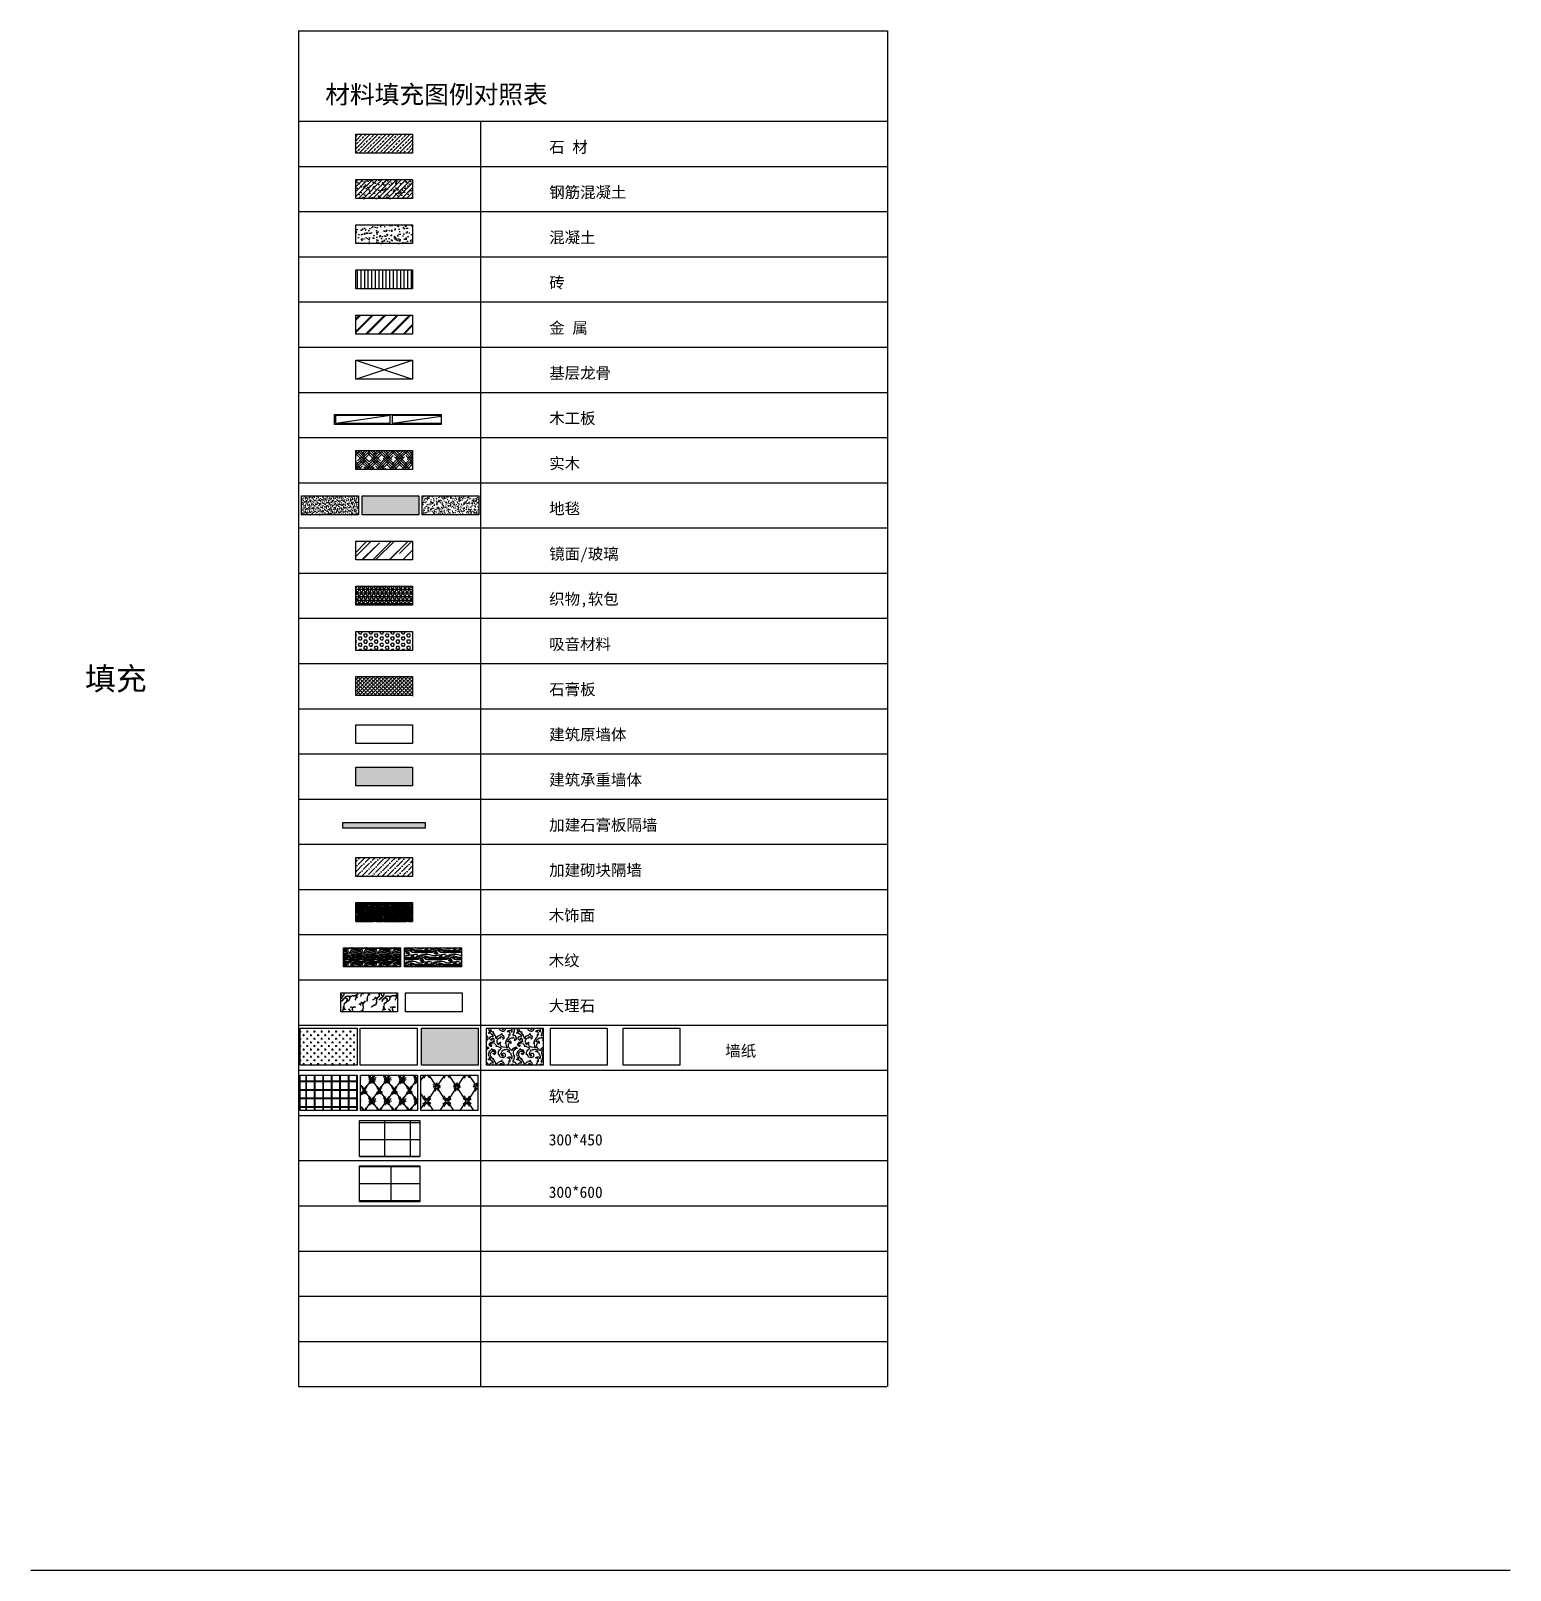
# Model space of a CAD drawing. Header units: millimetres. Extents: x -108685 to 756730, y -311791 to -113.
# Drawn here: x -49350 to -23225, y -252684 to -225501 of the extents above; entities that cross this region are included whole.
import ezdxf

# ---------------------------------------------------------------- set-up
doc = ezdxf.new("R2010")
doc.units = ezdxf.units.MM
for name, color, linetype in [('AQ3-【土建墙体】Original_wall', 160, 'Continuous'), ('JJ4-【节点填充】Hatch', 250, 'Continuous'), ('QQ4-【墙体新建填充】New_wall_hatch', 251, 'Continuous'), ('XX9-【标注引线】Dim', 44, 'Continuous')]:
    doc.layers.add(name, color=color, linetype=linetype)
doc.styles.add('黑体', font='simhei.ttf')

msp = doc.modelspace()

# ---------------------------------------------------------------- texts
at = {"color": 44, "style": '黑体'}
msp.add_text('填充', height=400, dxfattribs=at).set_placement((-48392.5, -237142.3))
at = {"layer": 'XX9-【标注引线】Dim', "style": '黑体'}
for s, height, p in [('材料填充图例对照表', 320, (-44149.2, -226785.8)), ('石 材 ', 200, (-40195.4, -227654.9)), ('钢筋混凝土 ', 200, (-40195.4, -228452.9)), ('混凝土', 200, (-40195.4, -229250.9)), ('砖 ', 200, (-40195.4, -230048.9)), ('金 属', 200, (-40195.4, -230846.9)), ('基层龙骨', 200, (-40195.4, -231644.9)), ('木工板', 200, (-40195.4, -232442.9)), ('实木', 200, (-40195.4, -233240.9)), ('地毯', 200, (-40195.4, -234038.9)), ('镜面/玻璃', 200, (-40195.4, -234836.9)), ('织物,软包', 200, (-40195.4, -235634.9)), ('吸音材料', 200, (-40195.4, -236432.9)), ('石膏板', 200, (-40195.4, -237230.9)), ('建筑原墙体 ', 200, (-40195.4, -238028.9)), ('建筑承重墙体 ', 200, (-40195.4, -238826.9)), ('加建石膏板隔墙', 200, (-40195.4, -239624.9)), ('加建砌块隔墙', 200, (-40195.4, -240422.9)), ('木饰面', 200, (-40203.1, -241220.9)), ('木纹', 200, (-40203.1, -242018.9)), ('大理石', 200, (-40203.1, -242816.9)), ('墙纸', 200, (-37085.6, -243614.9)), ('软包', 200, (-40203.1, -244412.9)), ('300*450', 200, (-40203.1, -245183.6)), ('300*600', 200, (-40203.1, -246109.2))]:
    msp.add_text(s, height=height, dxfattribs=at).set_placement(p)

# ---------------------------------------------------------------- hatches: boundary and pattern name
at = {"layer": 'JJ4-【节点填充】Hatch'}
h = msp.add_hatch(dxfattribs=at)
h.set_pattern_fill('YPSGT-钢筋混凝土', color=256, scale=300, pattern_type=2)
h.set_pattern_definition([(45, (-57753.66, -102901.076), (-42.426407, 42.426407), []), (50, (-57753.66, -102901.08), (215.17805, -18.82565), [22.5, -247.5]), (355, (-57753.66, -102901.08), (-41.6254, 225.65763), [18, -198]), (100.4514, (-57735.73, -102902.64), (173.5528, 206.83186), [19.12206, -210.34263]), (46.1842, (-57753.66, -102841.08), (320.1723, -49.6557), [33.75, -371.25]), (96.6356, (-57726.98, -102845.2), (280.3988, 292.2354), [28.6831, -315.5139]), (351.1842, (-57753.66, -102841.08), (280.3986, 292.2356), [27, -297]), (21, (-57723.66, -102856.08), (179.0721, -120.78568), [22.5, -247.5]), (326, (-57723.66, -102856.08), (72.9946, 217.545), [18, -198]), (71.4514, (-57708.74, -102866.14), (252.06678, 96.75915), [19.12206, -210.34263]), (37.5, (-57753.66, -102901.076), (3.647957, 99.868156), [0, -195.6, 0, -201, 0, -198.75]), (7.5, (-57753.66, -102901.08), (78.92086, 118.32351), [0, -114.6, 0, -191.1, 0, -75.75]), (327.5, (-57820.56, -102901.08), (160.14673, -6.76646), [0, -75, 0, -234, 0, -310.5]), (317.5, (-57850.56, -102901.08), (174.95585, 30.0315), [0, -97.5, 0, -155.4, 0, -220.5])])
h.paths.add_polyline_path([(-43611.2, -228127.2), (-42607.4, -228127.2), (-42607.4, -228461.7), (-43611.2, -228461.7)])
h = msp.add_hatch(dxfattribs=at)
h.set_pattern_fill('1WOOD', color=256, scale=1000, pattern_type=2)
h.set_pattern_definition([(8.31427, (-43966.438, -232612.0335), (15999.9999242, 2339.9999913), [972.122, -101100.68]), (90, (-43965.5, -232611.7), (-1000, 6e-14), [140, -40]), (0, (-43965.49, -232611.75), (0, 180), [960, -40]), (90, (-43005.5, -232611.7), (-1000, 6e-14), [140, -40]), (0, (-43965.49, -232471.75), (0, 180), [960, -40])])
h.paths.add_polyline_path([(-43985.5, -232451.7), (-42102.1, -232451.7), (-42102.1, -232276.4), (-43985.5, -232276.4)])
h = msp.add_hatch(dxfattribs=at)
h.set_pattern_fill('SHIGAOBAN', color=256, scale=276, pattern_type=2)
h.set_pattern_definition([(105.4202, (-43837.33, -239658.016), (-276, 900.5687), [4.943, -1033.055]), (118.8834, (-43834.7, -239662.78), (-276, 400.2528), [5.442, -565.953]), (124.5888, (-43832.07, -239666.593), (-276, 300.1896), [4.63, -481.557]), (139.7706, (-43828.13, -239669.928), (-276, 200.1264), [5.164, -1079.365]), (160.072, (-43822.87, -239671.83), (-1e-05, -100.063), [5.592, -287.987]), (164.7884, (-43817.615, -239673.264), (-276, 100.06318), [5.448, -1138.637]), (0, (-43817.62, -239673.26), (0, 100.063), [3.943, -272.057]), (15.2116, (-43813.672, -239673.264), (276, 100.0632), [5.448, -1138.637]), (19.928, (-43808.415, -239671.83), (-1e-06, 100.063), [5.592, -287.987]), (40.2294, (-43803.158, -239669.928), (276, 200.1264), [5.164, -1079.365]), (55.4112, (-43799.215, -239666.593), (276, 300.1896), [4.63, -481.557]), (61.1166, (-43796.587, -239662.78), (276, 400.2528), [5.442, -565.953]), (74.5798, (-43793.958, -239658.016), (276, 900.5687), [4.943, -1033.055]), (90, (-43770.3, -239613.23), (-276, 2e-14), [4.765, -95.298]), (118.8834, (-43770.3, -239608.46), (-276, 400.2528), [5.442, -565.953]), (135.9672, (-43772.93, -239603.696), (-276, 300.18955), [5.484, -1146.207]), (139.7706, (-43776.872, -239599.884), (-552, 500.31593), [5.164, -1079.365]), (154.201, (-43780.815, -239596.55), (-552, 300.18955), [4.379, -915.287]), (164.7884, (-43784.758, -239594.643), (-276, 100.06318), [5.448, -1138.637]), (0, (-43795.27, -239593.21), (0, 100.063), [5.257, -270.743]), (15.2116, (-43800.53, -239594.643), (828, 200.1264), [5.448, -1138.637]), (25.799, (-43804.472, -239596.55), (552, 300.18956), [4.379, -915.287]), (40.2294, (-43808.415, -239599.884), (552, 500.31594), [5.164, -1079.365]), (44.0328, (-43812.358, -239603.696), (276, 300.18957), [5.484, -1146.207]), (61.1166, (-43814.987, -239608.46), (276, 400.2528), [5.442, -565.953]), (90, (-43815, -239613.23), (-276, 2e-14), [4.765, -95.298]), (119.17107, (-43792.6437, -239653.2513), (-276.0000093, 500.315938), [45.8391, -9580.3781]), (105.4202, (-43791.33, -239658.016), (-276, 900.5687), [4.943, -1033.055]), (118.8834, (-43788.7, -239662.78), (-276, 400.2528), [5.442, -565.953]), (124.5888, (-43786.07, -239666.593), (-276, 300.1896), [4.63, -481.557]), (139.7706, (-43782.13, -239669.928), (-276, 200.1264), [5.164, -1079.365]), (160.072, (-43776.87, -239671.83), (-1e-05, -100.063), [5.592, -287.987]), (164.7884, (-43771.615, -239673.264), (-276, 100.06318), [5.448, -1138.637]), (0, (-43771.62, -239673.26), (0, 100.063), [3.943, -272.057]), (15.2116, (-43767.672, -239673.264), (276, 100.0632), [5.448, -1138.637]), (19.928, (-43762.415, -239671.83), (-1e-06, 100.063), [5.592, -287.987]), (40.2294, (-43757.158, -239669.928), (276, 200.1264), [5.164, -1079.365]), (55.4112, (-43753.215, -239666.593), (276, 300.1896), [4.63, -481.557]), (61.1166, (-43750.587, -239662.78), (276, 400.2528), [5.442, -565.953]), (74.5798, (-43747.958, -239658.016), (276, 900.5687), [4.943, -1033.055]), (60.82893, (-43792.6437, -239653.2513), (276.000001, 500.315943), [45.8391, -9580.3781]), (5.179, (-43751.9, -239593.69), (828, 100.0632), [5.279, -1103.247]), (19.928, (-43755.84, -239595.12), (-1e-06, 100.063), [4.194, -289.385]), (31.1423, (-43759.787, -239597.502), (552, 300.18957), [4.607, -962.813]), (35.946, (-43763.73, -239600.36), (276, 100.063), [4.87, -336.05]), (55.4112, (-43766.36, -239604.17), (276, 300.1896), [4.63, -481.557]), (58.494, (-43768.987, -239608.46), (276, 500.31594), [5.03, -1051.25]), (74.5798, (-43770.3, -239613.226), (276, 900.5687), [4.943, -1033.055]), (120.5854, (-43746.644, -239653.251), (-551.99999, 900.5687), [46.494, -1580.793]), (105.4202, (-43814.987, -239613.226), (-276, 900.5687), [4.943, -1033.055]), (121.506, (-43816.3, -239608.46), (-276, 500.31593), [5.03, -1051.25]), (124.5888, (-43818.93, -239604.17), (-276, 300.1896), [4.63, -481.557]), (144.054, (-43821.56, -239600.36), (-276, 100.063), [4.87, -336.05]), (148.8577, (-43825.5, -239597.502), (-276, 200.1264), [4.607, -962.813]), (160.072, (-43829.44, -239595.12), (-1e-05, -100.063), [4.194, -289.385]), (174.821, (-43833.387, -239593.69), (-828, 100.0632), [5.279, -1103.247]), (59.4146, (-43838.644, -239653.251), (276, 500.31594), [46.494, -1580.793]), (105.4202, (-43653.33, -239658.016), (-276, 900.5687), [4.943, -1033.055]), (118.8834, (-43650.7, -239662.78), (-276, 400.2528), [5.442, -565.953]), (124.589, (-43648.07, -239666.593), (-276, 300.1896), [4.63, -481.557]), (139.7706, (-43644.13, -239669.928), (-552, 500.31593), [5.164, -1079.365]), (160.072, (-43638.87, -239671.83), (-1e-05, -100.063), [5.592, -287.987]), (164.7884, (-43633.615, -239673.264), (-276, 100.06318), [5.448, -1138.637]), (0, (-43633.62, -239673.26), (0, 100.063), [3.943, -272.057]), (15.2116, (-43629.672, -239673.264), (276, 100.0632), [5.448, -1138.637]), (19.928, (-43624.415, -239671.83), (-1e-06, 100.063), [5.592, -287.987]), (40.2294, (-43619.158, -239669.928), (276, 200.1264), [5.164, -1079.365]), (55.411, (-43615.215, -239666.593), (276, 300.1896), [4.63, -481.557]), (61.1166, (-43612.587, -239662.78), (276, 400.2528), [5.442, -565.953]), (74.5798, (-43609.958, -239658.016), (276, 900.5687), [4.943, -1033.055]), (90, (-43586.3, -239613.23), (-276, 2e-14), [4.765, -95.298]), (118.8834, (-43586.3, -239608.46), (-276, 400.2528), [5.442, -565.953]), (135.9672, (-43588.93, -239603.696), (-552, 500.31594), [5.484, -1146.207]), (139.7706, (-43592.872, -239599.884), (-552, 500.31593), [5.164, -1079.365]), (154.201, (-43596.815, -239596.55), (-276, 100.0632), [4.38, -915.287]), (164.7884, (-43600.758, -239594.643), (-276, 100.06318), [5.448, -1138.637]), (0, (-43611.27, -239593.21), (0, 100.063), [5.257, -270.743]), (15.2116, (-43616.53, -239594.643), (828, 200.1264), [5.448, -1138.637]), (25.799, (-43620.472, -239596.55), (552, 300.1896), [4.38, -915.287]), (40.2294, (-43624.415, -239599.884), (276, 200.1264), [5.164, -1079.365]), (44.0328, (-43628.358, -239603.696), (276, 300.18957), [5.484, -1146.207]), (61.1166, (-43630.987, -239608.46), (276, 400.2528), [5.442, -565.953]), (74.5798, (-43632.3, -239613.226), (276, 900.5687), [4.943, -1033.055]), (120.5854, (-43608.644, -239653.251), (-276, 500.31594), [46.494, -1580.793]), (105.4202, (-43607.33, -239658.016), (-276, 900.5687), [4.943, -1033.055]), (118.8834, (-43604.7, -239662.78), (-276, 400.2528), [5.442, -565.953]), (124.589, (-43602.07, -239666.593), (-276, 300.1896), [4.63, -481.557]), (139.7706, (-43598.13, -239669.928), (-276, 200.1264), [5.164, -1079.365]), (160.072, (-43592.87, -239671.83), (-1e-05, -100.063), [5.592, -287.987]), (164.7884, (-43587.615, -239673.264), (-276, 100.06318), [5.448, -1138.637]), (0, (-43587.62, -239673.26), (0, 100.063), [3.943, -272.057]), (15.2116, (-43583.672, -239673.264), (276, 100.0632), [5.448, -1138.637]), (19.928, (-43578.415, -239671.83), (-1e-06, 100.063), [5.592, -287.987]), (40.2294, (-43573.158, -239669.928), (552, 500.31594), [5.164, -1079.365]), (55.411, (-43569.215, -239666.593), (276, 300.1896), [4.63, -481.557]), (61.1166, (-43566.587, -239662.78), (276, 400.2528), [5.442, -565.953]), (74.5798, (-43563.958, -239658.016), (276, 900.5687), [4.943, -1033.055]), (60.82893, (-43608.6437, -239653.2513), (4415.999989, 7904.991891), [45.8391, -9580.3781]), (5.179, (-43567.9, -239593.69), (828, 100.0632), [5.279, -1103.247]), (19.928, (-43571.84, -239595.12), (-1e-06, 100.063), [4.194, -289.385]), (31.1423, (-43575.787, -239597.502), (552, 300.1896), [4.607, -962.813]), (35.946, (-43579.73, -239600.36), (276, 100.063), [4.87, -336.05]), (55.411, (-43582.36, -239604.17), (276, 300.1896), [4.63, -481.557]), (58.494, (-43584.987, -239608.46), (276, 500.31594), [5.03, -1051.25]), (74.5798, (-43586.3, -239613.226), (276, 900.5687), [4.943, -1033.055]), (120.5854, (-43562.644, -239653.251), (-276, 500.31594), [46.494, -1580.793]), (105.4202, (-43699.33, -239658.016), (-276, 900.5687), [4.943, -1033.055]), (118.8834, (-43696.7, -239662.78), (-276, 400.2528), [5.442, -565.953]), (124.589, (-43694.07, -239666.593), (-276, 300.1896), [4.63, -481.557]), (139.7706, (-43690.13, -239669.928), (-276, 200.1264), [5.164, -1079.365]), (160.072, (-43684.87, -239671.83), (-1e-05, -100.063), [5.592, -287.987]), (164.7884, (-43679.615, -239673.264), (-276, 100.06318), [5.448, -1138.637]), (0, (-43679.62, -239673.26), (0, 100.063), [3.943, -272.057]), (15.2116, (-43675.672, -239673.264), (276, 100.0632), [5.448, -1138.637]), (19.928, (-43670.415, -239671.83), (-1e-06, 100.063), [5.592, -287.987]), (40.2294, (-43665.158, -239669.928), (552, 500.31594), [5.164, -1079.365]), (55.411, (-43661.215, -239666.593), (276, 300.1896), [4.63, -481.557]), (61.1166, (-43658.587, -239662.78), (276, 400.2528), [5.442, -565.953]), (74.5798, (-43655.958, -239658.016), (276, 900.5687), [4.943, -1033.055]), (90, (-43632.3, -239613.23), (-276, 2e-14), [4.765, -95.298]), (118.8834, (-43632.3, -239608.46), (-276, 400.2528), [5.442, -565.953]), (135.9672, (-43634.93, -239603.696), (-276, 300.18955), [5.484, -1146.207]), (139.7706, (-43638.872, -239599.884), (-276, 200.1264), [5.164, -1079.365]), (154.201, (-43642.815, -239596.55), (-552, 300.18955), [4.379, -915.287]), (164.7884, (-43646.758, -239594.643), (-828, 200.1264), [5.448, -1138.637]), (0, (-43657.27, -239593.21), (0, 100.063), [5.257, -270.743]), (15.2116, (-43662.53, -239594.643), (828, 200.1264), [5.448, -1138.637]), (25.799, (-43666.472, -239596.55), (276, 100.0632), [4.379, -915.287]), (40.2294, (-43670.415, -239599.884), (552, 500.31594), [5.164, -1079.365]), (44.0328, (-43674.358, -239603.696), (276, 300.18957), [5.484, -1146.207]), (61.1166, (-43676.987, -239608.46), (276, 400.2528), [5.442, -565.953]), (90, (-43677, -239613.23), (-276, 2e-14), [4.765, -95.298]), (60.82893, (-43654.6437, -239653.2513), (4415.9999893, 7904.991891), [45.8391, -9580.3781]), (119.17107, (-43654.6437, -239653.2513), (-4415.999907, 7904.9919366), [45.8391, -9580.3781]), (105.4202, (-43676.987, -239613.226), (-276, 900.5687), [4.943, -1033.055]), (118.8834, (-43678.3, -239608.46), (-276, 400.2528), [5.442, -565.953]), (135.9672, (-43680.93, -239603.696), (-552, 500.31594), [5.484, -1146.207]), (139.7706, (-43684.872, -239599.884), (-552, 500.31593), [5.164, -1079.365]), (154.201, (-43688.815, -239596.55), (-276, 100.0632), [4.379, -915.287]), (164.7884, (-43692.758, -239594.643), (-276, 100.06318), [5.448, -1138.637]), (0, (-43703.27, -239593.21), (0, 100.063), [5.257, -270.743]), (15.2116, (-43708.53, -239594.643), (276, 100.0632), [5.448, -1138.637]), (25.799, (-43712.472, -239596.55), (552, 300.18956), [4.379, -915.287]), (40.2294, (-43716.415, -239599.884), (276, 200.1264), [5.164, -1079.365]), (44.0328, (-43720.358, -239603.696), (552, 500.31596), [5.484, -1146.207]), (61.1166, (-43722.987, -239608.46), (276, 400.2528), [5.442, -565.953]), (90, (-43723, -239613.23), (-276, 2e-14), [4.765, -95.298]), (59.4146, (-43700.644, -239653.251), (552, 900.5687), [46.494, -1580.793]), (105.4202, (-43745.33, -239658.016), (-276, 900.5687), [4.943, -1033.055]), (118.8834, (-43742.7, -239662.78), (-276, 400.2528), [5.442, -565.953]), (124.5888, (-43740.07, -239666.593), (-276, 300.1896), [4.63, -481.557]), (139.7706, (-43736.13, -239669.928), (-276, 200.1264), [5.164, -1079.365]), (160.072, (-43730.87, -239671.83), (-1e-05, -100.063), [5.592, -287.987]), (164.7884, (-43725.615, -239673.264), (-276, 100.06318), [5.448, -1138.637]), (0, (-43725.62, -239673.26), (0, 100.063), [3.943, -272.057]), (15.2116, (-43721.672, -239673.264), (276, 100.0632), [5.448, -1138.637]), (19.928, (-43716.415, -239671.83), (-1e-06, 100.063), [5.592, -287.987]), (40.2294, (-43711.158, -239669.928), (276, 200.1264), [5.164, -1079.365]), (55.411, (-43707.215, -239666.593), (276, 300.1896), [4.63, -481.557]), (61.1166, (-43704.587, -239662.78), (276, 400.2528), [5.442, -565.953]), (74.5798, (-43701.958, -239658.016), (276, 900.5687), [4.943, -1033.055]), (119.17107, (-43700.6437, -239653.2513), (-276.0000093, 500.315938), [45.8391, -9580.3781]), (105.4202, (-43722.987, -239613.226), (-276, 900.5687), [4.943, -1033.055]), (121.506, (-43724.3, -239608.46), (-276, 500.31593), [5.03, -1051.25]), (124.589, (-43726.93, -239604.17), (-276, 300.1896), [4.63, -481.557]), (144.054, (-43729.56, -239600.36), (-276, 100.063), [4.87, -336.05]), (148.8577, (-43733.5, -239597.502), (-552, 300.1896), [4.607, -962.813]), (160.072, (-43737.44, -239595.12), (-1e-05, -100.063), [4.194, -289.385]), (174.821, (-43741.387, -239593.69), (-828, 100.0632), [5.279, -1103.247]), (59.4146, (-43746.644, -239653.251), (552, 900.5687), [46.494, -1580.793]), (0, (-43838.64, -239673.26), (0, 100.063), []), (0, (-43838.64, -239593.21), (0, 100.063), [])])
h.paths.add_polyline_path([(-43838.6, -239483.2), (-42388.2, -239483.2), (-42388.2, -239583.2), (-43838.6, -239583.2)])
h = msp.add_hatch(dxfattribs=at)
h.set_pattern_fill('AR-RROOF', color=256)
h.set_pattern_definition([(0, (-57753.659, -102901.076), (55.88, 25.4), [381, -50.8, 127, -25.4]), (0, (-57719.877, -102888.376), (-25.4, 33.782), [76.2, -8.382, 152.4, -19.05]), (0, (-57740.959, -102879.486), (132.08, 17.018), [203.2, -35.56, 101.6, -25.4])])
h.paths.add_polyline_path([(-43611.2, -240895.2), (-42607.4, -240895.2), (-42607.4, -241229.7), (-43611.2, -241229.7)])
h = msp.add_hatch(dxfattribs=at)
h.set_pattern_fill('木纹', color=256, scale=1000, pattern_type=2)
h.set_pattern_definition([(166.551384, (-57858.522, -103401.076), (-20999.999829, 5000.000326), [112.6118, -23535.855]), (165.96376, (-57610.9, -103401.08), (-1000, 500), [147.2538, -1914.299]), (165.96376, (-57358.52, -103401.08), (-1000, 500), [147.2538, -1914.299]), (165.96376, (-57110.9, -103401.08), (-1000, 500), [147.2538, -1914.299]), (164.054604, (-56968.046, -103374.886), (-5000.00002, 1499.99993), [34.6672, -7245.4427]), (165.96376, (-57853.76, -103153.46), (-1000, 500), [117.803, -1943.7497]), (165.96376, (-57601.38, -103153.46), (-1000, 500), [157.0707, -1904.482]), (165.529705, (-57353.76, -103153.457), (-28999.999872, 7500.0003742), [152.4553, -31863.165]), (165.96376, (-57101.38, -103153.46), (-1000, 500), [157.0707, -1904.482]), (164.054604, (-56968.046, -103124.886), (-5000.00002, 1499.99993), [34.6672, -7245.4427]), (153.43495, (-57853.76, -102903.46), (-7e-06, -500), [5.324, -1112.71]), (165.96376, (-57601.38, -102903.46), (-1000, 500), [9.817, -2051.7358]), (153.43495, (-57353.76, -102903.46), (-7e-06, -500), [5.324, -1112.71]), (165.96376, (-57101.38, -102903.46), (-1000, 500), [9.817, -2051.7358]), (161.56505, (-57953.76, -103365.36), (-2000, 500.00001), [15.0585, -3147.2192]), (165.96376, (-57701.38, -103365.36), (-1000, 500), [78.5353, -1983.0174]), (165.068582, (-57453.76, -103365.362), (-12999.999869, 3500.0001326), [73.9246, -15450.25]), (165.96376, (-57201.38, -103365.36), (-1000, 500), [78.5353, -1983.0174]), (165.96376, (-56968.05, -103360.6), (-1000, 500), [58.9015, -2002.6513]), (161.56505, (-57953.76, -103115.36), (-2000, 500.00001), [15.0585, -3147.2192]), (165.96376, (-57701.38, -103115.36), (-1000, 500), [78.5353, -1983.0174]), (165.068582, (-57453.76, -103115.362), (-1999.999988, 500.000029), [73.9246, -15450.25]), (165.96376, (-57201.38, -103115.36), (-1000, 500), [78.5353, -1983.0174]), (165.96376, (-56968.05, -103110.6), (-1000, 500), [58.9015, -2002.6513]), (166.607502, (-57825.189, -103296.314), (-2000.000007, 499.9999566), [102.7954, -21484.237]), (166.607502, (-57577.57, -103296.314), (-18999.9999295, 4500.0000723), [102.7954, -21484.237]), (166.607502, (-57325.189, -103296.314), (-2000.000007, 499.9999566), [102.7954, -21484.237]), (166.607502, (-57077.57, -103296.314), (-2000.000007, 499.9999566), [102.7954, -21484.237]), (166.607502, (-57825.189, -103046.314), (-18999.9999295, 4500.0000723), [102.7954, -21484.237]), (166.607502, (-57577.57, -103046.314), (-18999.9999295, 4500.0000723), [102.7954, -21484.237]), (166.607502, (-57325.189, -103046.314), (-2000.000007, 499.9999566), [102.7954, -21484.237]), (166.607502, (-57077.57, -103046.314), (-2000.000007, 499.9999566), [102.7954, -21484.237]), (165.96376, (-57853.76, -103315.36), (-1000, 500), [49.0846, -2012.4682]), (167.195733, (-57601.38, -103315.36), (-1999.999993, 500.000012), [53.7167, -11226.797]), (165.96376, (-57353.76, -103315.36), (-1000, 500), [49.0846, -2012.4682]), (167.195733, (-57101.38, -103315.36), (-1999.999993, 500.000012), [53.7167, -11226.797]), (165.96376, (-57853.76, -103065.36), (-1000, 500), [49.0846, -2012.4682]), (167.195733, (-57601.38, -103065.36), (-1999.999993, 500.000012), [53.7167, -11226.797]), (165.96376, (-57353.76, -103065.36), (-1000, 500), [49.0846, -2012.4682]), (167.195733, (-57101.38, -103065.36), (-1999.999993, 500.000012), [53.7167, -11226.797]), (161.56505, (-57953.76, -103303.46), (-2000, 500.00001), [15.0585, -3147.2192]), (167.195733, (-57701.38, -103303.457), (-8999.999968, 2000.000148), [53.7167, -11226.797]), (165.96376, (-57453.76, -103303.46), (-1000, 500), [49.0846, -2012.4682]), (167.195733, (-57201.38, -103303.457), (-8999.999968, 2000.000148), [53.7167, -11226.797]), (167.90524, (-56968.046, -103298.695), (-4999.999985, 1000.00008), [34.09, -7124.8204]), (161.56505, (-57953.76, -103053.46), (-1000.00002, 499.99992), [15.0585, -3147.2192]), (167.195733, (-57701.38, -103053.457), (-8999.999968, 2000.000148), [53.7167, -11226.797]), (165.96376, (-57453.76, -103053.46), (-1000, 500), [49.0846, -2012.4682]), (167.195733, (-57201.38, -103053.457), (-8999.999968, 2000.000148), [53.7167, -11226.797]), (167.90524, (-56968.046, -103048.695), (-1999.999996, 500.000003), [34.09, -7124.8204]), (163.300755, (-57753.76, -103322.5), (-2999.999994, 1000.00001), [24.858, -5195.2953]), (163.300755, (-57501.38, -103322.5), (-2999.999994, 1000.00001), [24.858, -5195.2953]), (163.300755, (-57253.76, -103322.5), (-2999.999994, 1000.00001), [24.858, -5195.2953]), (163.300755, (-57001.38, -103322.5), (-2999.999994, 1000.00001), [24.858, -5195.2953]), (163.300755, (-57753.76, -103072.5), (-1999.99999, 500.000024), [24.858, -5195.2953]), (163.300755, (-57501.38, -103072.5), (-1999.99999, 500.000024), [24.858, -5195.2953]), (163.300755, (-57253.76, -103072.5), (-1999.99999, 500.000024), [24.858, -5195.2953]), (163.300755, (-57001.38, -103072.5), (-1999.99999, 500.000024), [24.858, -5195.2953]), (167.47119, (-57910.903, -103401.076), (-6999.999993, 1500.00004), [43.9026, -9175.6418]), (167.47119, (-57658.52, -103401.076), (-6999.999993, 1500.00004), [43.9026, -9175.6418]), (167.47119, (-57410.903, -103401.076), (-6999.999993, 1500.00004), [43.9026, -9175.6418]), (167.47119, (-57158.52, -103401.076), (-6999.999993, 1500.00004), [43.9026, -9175.6418]), (166.607502, (-57853.76, -103165.362), (-18999.9999295, 4500.0000723), [102.7954, -21484.237]), (166.607502, (-57601.38, -103165.362), (-18999.9999295, 4500.0000723), [102.7954, -21484.237]), (166.607502, (-57353.76, -103165.362), (-18999.9999295, 4500.0000723), [102.7954, -21484.237]), (166.607502, (-57101.38, -103165.362), (-18999.9999295, 4500.0000723), [102.7954, -21484.237]), (165.96376, (-57853.76, -102915.36), (-1000, 500), [58.9015, -2002.6513]), (165.96376, (-57601.38, -102915.36), (-1000, 500), [58.9015, -2002.6513]), (165.96376, (-57353.76, -102915.36), (-1000, 500), [58.9015, -2002.6513]), (165.96376, (-57101.38, -102915.36), (-1000, 500), [58.9015, -2002.6513]), (166.607502, (-57853.76, -103177.266), (-18999.9999295, 4500.0000723), [102.7954, -21484.237]), (166.607502, (-57601.38, -103177.266), (-18999.9999295, 4500.0000723), [102.7954, -21484.237]), (166.607502, (-57353.76, -103177.266), (-18999.9999295, 4500.0000723), [102.7954, -21484.237]), (166.607502, (-57101.38, -103177.266), (-18999.9999295, 4500.0000723), [102.7954, -21484.237]), (166.607502, (-57853.76, -102927.266), (-2000.000007, 499.9999566), [102.7954, -21484.237]), (166.607502, (-57601.38, -102927.266), (-2000.000007, 499.9999566), [102.7954, -21484.237]), (166.607502, (-57353.76, -102927.266), (-2000.000007, 499.9999566), [102.7954, -21484.237]), (166.607502, (-57101.38, -102927.266), (-2000.000007, 499.9999566), [102.7954, -21484.237]), (166.607502, (-57825.189, -103196.314), (-18999.9999295, 4500.0000723), [102.7954, -21484.237]), (166.607502, (-57577.57, -103196.314), (-18999.9999295, 4500.0000723), [102.7954, -21484.237]), (166.607502, (-57325.189, -103196.314), (-18999.9999295, 4500.0000723), [102.7954, -21484.237]), (166.607502, (-57077.57, -103196.314), (-18999.9999295, 4500.0000723), [102.7954, -21484.237]), (166.607502, (-57825.189, -102946.314), (-2000.000007, 499.9999566), [102.7954, -21484.237]), (166.607502, (-57577.57, -102946.314), (-2000.000007, 499.9999566), [102.7954, -21484.237]), (166.607502, (-57325.189, -102946.314), (-2000.000007, 499.9999566), [102.7954, -21484.237]), (166.607502, (-57077.57, -102946.314), (-2000.000007, 499.9999566), [102.7954, -21484.237]), (165.96376, (-57753.76, -103234.4), (-1000, 500), [49.0846, -2012.4682]), (165.96376, (-57853.76, -103208.22), (-1000, 500), [49.0846, -2012.4682]), (167.195733, (-57501.38, -103234.41), (-8999.999968, 2000.000148), [53.7167, -11226.797]), (167.195733, (-57601.38, -103208.22), (-1999.999993, 500.000012), [53.7167, -11226.797]), (165.96376, (-57253.76, -103234.4), (-1000, 500), [49.0846, -2012.4682]), (165.96376, (-57353.76, -103208.22), (-1000, 500), [49.0846, -2012.4682]), (167.195733, (-57001.38, -103234.41), (-8999.999968, 2000.000148), [53.7167, -11226.797]), (167.195733, (-57101.38, -103208.22), (-1999.999993, 500.000012), [53.7167, -11226.797]), (165.96376, (-57753.76, -102984.4), (-1000, 500), [49.0846, -2012.4682]), (165.96376, (-57853.76, -102958.22), (-1000, 500), [49.0846, -2012.4682]), (167.195733, (-57501.38, -102984.41), (-8999.999968, 2000.000148), [53.7167, -11226.797]), (167.195733, (-57601.38, -102958.22), (-1999.999993, 500.000012), [53.7167, -11226.797]), (165.96376, (-57253.76, -102984.4), (-1000, 500), [49.0846, -2012.4682]), (165.96376, (-57353.76, -102958.22), (-1000, 500), [49.0846, -2012.4682]), (167.195733, (-57001.38, -102984.41), (-8999.999968, 2000.000148), [53.7167, -11226.797]), (167.195733, (-57101.38, -102958.22), (-1999.999993, 500.000012), [53.7167, -11226.797]), (165.96376, (-57777.57, -103246.31), (-1000, 500), [49.0846, -2012.4682]), (163.300755, (-57877.57, -103222.5), (-1999.99999, 500.000024), [24.858, -5195.2953]), (167.195733, (-57525.19, -103246.314), (-1999.999993, 500.000012), [53.7167, -11226.797]), (165.96376, (-57625.2, -103222.5), (-1000, 500), [29.4507, -2032.102]), (165.96376, (-57277.57, -103246.31), (-1000, 500), [49.0846, -2012.4682]), (163.300755, (-57377.57, -103222.5), (-1999.99999, 500.000024), [24.858, -5195.2953]), (167.195733, (-57025.19, -103246.314), (-8999.999968, 2000.000148), [53.7167, -11226.797]), (165.96376, (-57125.2, -103222.5), (-1000, 500), [29.4507, -2032.102]), (165.96376, (-57777.57, -102996.31), (-1000, 500), [49.0846, -2012.4682]), (163.300755, (-57877.57, -102972.5), (-1999.99999, 500.000024), [24.858, -5195.2953]), (167.195733, (-57525.19, -102996.314), (-1999.999993, 500.000012), [53.7167, -11226.797]), (165.96376, (-57625.2, -102972.5), (-1000, 500), [29.4507, -2032.102]), (165.96376, (-57277.57, -102996.31), (-1000, 500), [49.0846, -2012.4682]), (163.300755, (-57377.57, -102972.5), (-2999.999994, 1000.00001), [24.858, -5195.2953]), (167.195733, (-57025.19, -102996.314), (-8999.999968, 2000.000148), [53.7167, -11226.797]), (165.96376, (-57125.2, -102972.5), (-1000, 500), [29.4507, -2032.102]), (165.323606, (-57825.189, -103253.457), (-18999.9999397, 5000.0002155), [103.3728, -21604.92]), (165.323606, (-57577.57, -103253.457), (-18999.9999397, 5000.0002155), [103.3728, -21604.92]), (165.323606, (-57325.189, -103253.457), (-18999.9999397, 5000.0002155), [103.3728, -21604.92]), (165.323606, (-57077.57, -103253.457), (-18999.9999397, 5000.0002155), [103.3728, -21604.92]), (165.323606, (-57825.189, -103003.457), (-18999.9999397, 5000.0002155), [103.3728, -21604.92]), (165.323606, (-57577.57, -103003.457), (-1999.9999894, 500.0000314), [103.3728, -21604.92]), (165.323606, (-57325.189, -103003.457), (-18999.9999397, 5000.0002155), [103.3728, -21604.92]), (165.323606, (-57077.57, -103003.457), (-18999.9999397, 5000.0002155), [103.3728, -21604.92]), (165.323606, (-57853.76, -103272.505), (-1999.9999894, 500.0000314), [103.3728, -21604.92]), (165.323606, (-57601.38, -103272.505), (-18999.9999397, 5000.0002155), [103.3728, -21604.92]), (165.323606, (-57353.76, -103272.505), (-18999.9999397, 5000.0002155), [103.3728, -21604.92]), (165.323606, (-57101.38, -103272.505), (-18999.9999397, 5000.0002155), [103.3728, -21604.92]), (165.323606, (-57853.76, -103022.505), (-18999.9999397, 5000.0002155), [103.3728, -21604.92]), (165.323606, (-57601.38, -103022.505), (-18999.9999397, 5000.0002155), [103.3728, -21604.92]), (165.323606, (-57353.76, -103022.505), (-18999.9999397, 5000.0002155), [103.3728, -21604.92]), (165.323606, (-57101.38, -103022.505), (-18999.9999397, 5000.0002155), [103.3728, -21604.92]), (161.56505, (-57953.76, -103353.46), (-1000.00002, 499.99992), [15.0585, -3147.2192]), (165.323606, (-57701.38, -103353.457), (-18999.9999397, 5000.0002155), [103.3728, -21604.92]), (165.323606, (-57453.76, -103353.457), (-18999.9999397, 5000.0002155), [103.3728, -21604.92]), (165.323606, (-57201.38, -103353.457), (-18999.9999397, 5000.0002155), [103.3728, -21604.92]), (165.96376, (-56968.05, -103348.7), (-1000, 500), [88.3523, -1973.2005]), (161.56505, (-57953.76, -103103.46), (-1000.00002, 499.99992), [15.0585, -3147.2192]), (165.323606, (-57701.38, -103103.457), (-1999.9999894, 500.0000314), [103.3728, -21604.92]), (165.323606, (-57453.76, -103103.457), (-1999.9999894, 500.0000314), [103.3728, -21604.92]), (165.323606, (-57201.38, -103103.457), (-18999.9999397, 5000.0002155), [103.3728, -21604.92]), (165.96376, (-56968.05, -103098.7), (-1000, 500), [88.3523, -1973.2005]), (163.300755, (-57853.76, -103372.5), (-2999.999994, 1000.00001), [24.858, -5195.2953]), (163.300755, (-57601.38, -103372.5), (-2999.999994, 1000.00001), [24.858, -5195.2953]), (163.300755, (-57353.76, -103372.5), (-2999.999994, 1000.00001), [24.858, -5195.2953]), (163.300755, (-57101.38, -103372.5), (-2999.999994, 1000.00001), [24.858, -5195.2953]), (163.300755, (-57853.76, -103122.5), (-1999.99999, 500.000024), [24.858, -5195.2953]), (163.300755, (-57601.38, -103122.5), (-1999.99999, 500.000024), [24.858, -5195.2953]), (163.300755, (-57353.76, -103122.5), (-1999.99999, 500.000024), [24.858, -5195.2953]), (163.300755, (-57101.38, -103122.5), (-2999.999994, 1000.00001), [24.858, -5195.2953]), (168.69007, (-57853.76, -103327.27), (-2999.99999, 500.000024), [24.281, -5074.7384]), (168.69007, (-57601.38, -103327.27), (-2999.99999, 500.000024), [24.281, -5074.7384]), (168.69007, (-57353.76, -103327.27), (-2999.99999, 500.000024), [24.281, -5074.7384]), (168.69007, (-57101.38, -103327.27), (-2999.99999, 500.000024), [24.281, -5074.7384]), (168.69007, (-57853.76, -103077.27), (-2000.00001, 499.99995), [24.281, -5074.7384]), (168.69007, (-57601.38, -103077.27), (-2000.00001, 499.99995), [24.281, -5074.7384]), (168.69007, (-57353.76, -103077.27), (-2000.00001, 499.99995), [24.281, -5074.7384]), (168.69007, (-57101.38, -103077.27), (-2000.00001, 499.99995), [24.281, -5074.7384]), (163.300755, (-57877.57, -103341.55), (-2999.999994, 1000.00001), [24.858, -5195.2953]), (165.96376, (-57625.2, -103341.55), (-1000, 500), [29.4507, -2032.102]), (163.300755, (-57377.57, -103341.55), (-2999.999994, 1000.00001), [24.858, -5195.2953]), (165.96376, (-57125.2, -103341.55), (-1000, 500), [29.4507, -2032.102]), (163.300755, (-57877.57, -103091.55), (-1999.99999, 500.000024), [24.858, -5195.2953]), (165.96376, (-57625.2, -103091.55), (-1000, 500), [29.4507, -2032.102]), (163.300755, (-57377.57, -103091.55), (-2999.999994, 1000.00001), [24.858, -5195.2953]), (165.96376, (-57125.2, -103091.55), (-1000, 500), [29.4507, -2032.102]), (163.300755, (-57853.76, -103372.5), (-2999.999994, 1000.00001), [24.858, -5195.2953]), (163.300755, (-57601.38, -103372.5), (-2999.999994, 1000.00001), [24.858, -5195.2953]), (163.300755, (-57353.76, -103372.5), (-2999.999994, 1000.00001), [24.858, -5195.2953]), (163.300755, (-57101.38, -103372.5), (-2999.999994, 1000.00001), [24.858, -5195.2953]), (163.300755, (-57853.76, -103122.5), (-1999.99999, 500.000024), [24.858, -5195.2953]), (163.300755, (-57601.38, -103122.5), (-1999.99999, 500.000024), [24.858, -5195.2953]), (163.300755, (-57353.76, -103122.5), (-1999.99999, 500.000024), [24.858, -5195.2953]), (163.300755, (-57101.38, -103122.5), (-2999.999994, 1000.00001), [24.858, -5195.2953]), (163.300755, (-57753.76, -103391.55), (-1999.99999, 500.000024), [24.858, -5195.2953]), (163.300755, (-57501.38, -103391.55), (-1999.99999, 500.000024), [24.858, -5195.2953]), (163.300755, (-57253.76, -103391.55), (-1999.99999, 500.000024), [24.858, -5195.2953]), (163.300755, (-57001.38, -103391.55), (-1999.99999, 500.000024), [24.858, -5195.2953]), (163.300755, (-57753.76, -103141.55), (-1999.99999, 500.000024), [24.858, -5195.2953]), (163.300755, (-57501.38, -103141.55), (-1999.99999, 500.000024), [24.858, -5195.2953]), (163.300755, (-57253.76, -103141.55), (-2999.999994, 1000.00001), [24.858, -5195.2953]), (163.300755, (-57001.38, -103141.55), (-1999.99999, 500.000024), [24.858, -5195.2953]), (163.300755, (-57801.38, -103184.41), (-2999.999994, 1000.00001), [24.858, -5195.2953]), (163.300755, (-57553.76, -103184.41), (-2999.999994, 1000.00001), [24.858, -5195.2953]), (163.300755, (-57301.38, -103184.41), (-2999.999994, 1000.00001), [24.858, -5195.2953]), (163.300755, (-57053.76, -103184.41), (-2999.999994, 1000.00001), [24.858, -5195.2953]), (163.300755, (-57801.38, -102934.41), (-2999.999994, 1000.00001), [24.858, -5195.2953]), (163.300755, (-57553.76, -102934.41), (-2999.999994, 1000.00001), [24.858, -5195.2953]), (163.300755, (-57301.38, -102934.41), (-1999.99999, 500.000024), [24.858, -5195.2953]), (163.300755, (-57053.76, -102934.41), (-1999.99999, 500.000024), [24.858, -5195.2953]), (165.96376, (-57725.2, -103272.5), (-1000, 500), [29.4507, -2032.102]), (163.300755, (-57477.57, -103272.5), (-1999.99999, 500.000024), [24.858, -5195.2953]), (165.96376, (-57225.2, -103272.5), (-1000, 500), [29.4507, -2032.102]), (163.300755, (-56977.57, -103272.5), (-1999.99999, 500.000024), [24.858, -5195.2953]), (165.96376, (-57725.2, -103022.5), (-1000, 500), [29.4507, -2032.102]), (163.300755, (-57477.57, -103022.5), (-2999.999994, 1000.00001), [24.858, -5195.2953]), (165.96376, (-57225.2, -103022.5), (-1000, 500), [29.4507, -2032.102]), (163.300755, (-56977.57, -103022.5), (-2999.999994, 1000.00001), [24.858, -5195.2953]), (16.699244, (-57825.19, -103022.5), (1999.99999, 500.000025), [24.858, -5195.2953]), (16.699244, (-57577.57, -103022.5), (3000, 1000), [24.858, -5195.2953]), (16.699244, (-57325.19, -103022.5), (1999.99999, 500.000025), [24.858, -5195.2953]), (16.699244, (-57077.57, -103022.5), (1999.99999, 500.000025), [24.858, -5195.2953]), (16.699244, (-57825.19, -103272.5), (1999.99999, 500.000025), [24.858, -5195.2953]), (16.699244, (-57577.57, -103272.5), (1999.99999, 500.000025), [24.858, -5195.2953]), (16.699244, (-57325.19, -103272.5), (1999.99999, 500.000025), [24.858, -5195.2953]), (16.699244, (-57077.57, -103272.5), (1999.99999, 500.000025), [24.858, -5195.2953]), (165.96376, (-56968.05, -103074.89), (-1000, 500), [9.817, -2051.7358]), (165.96376, (-57177.57, -103084.4), (-1000, 500), [49.0846, -2012.4682]), (167.195733, (-57425.19, -103084.41), (-1999.999993, 500.000012), [53.7167, -11226.797]), (165.96376, (-57677.57, -103084.4), (-1000, 500), [49.0846, -2012.4682]), (167.47119, (-57925.19, -103084.41), (-2000.000001, 499.999996), [43.9026, -9175.6418]), (165.96376, (-56968.05, -103324.89), (-1000, 500), [9.817, -2051.7358]), (165.96376, (-57177.57, -103334.4), (-1000, 500), [49.0846, -2012.4682]), (167.195733, (-57425.19, -103334.41), (-8999.999968, 2000.000148), [53.7167, -11226.797]), (165.96376, (-57677.57, -103334.4), (-1000, 500), [49.0846, -2012.4682]), (167.47119, (-57925.19, -103334.41), (-6999.999993, 1500.00004), [43.9026, -9175.6418]), (168.69007, (-57177.57, -102946.31), (-2000.00001, 499.99995), [24.281, -5074.7384]), (170.53768, (-57425.19, -102946.31), (-2000, 499.99994), [28.9655, -3012.4157]), (168.69007, (-57677.57, -102946.31), (-2000.00001, 499.99995), [24.281, -5074.7384]), (170.53768, (-57925.19, -102946.31), (-2000, 499.99994), [28.9655, -3012.4157]), (168.69007, (-57177.57, -103196.31), (-2999.99999, 500.000024), [24.281, -5074.7384]), (170.53768, (-57425.19, -103196.31), (-2000, 499.99994), [28.9655, -3012.4157]), (168.69007, (-57677.57, -103196.31), (-2999.99999, 500.000024), [24.281, -5074.7384]), (170.53768, (-57925.19, -103196.31), (-2000, 499.99994), [28.9655, -3012.4157]), (165.96376, (-56968.05, -102960.6), (-1000, 500), [9.817, -2051.7358]), (163.300755, (-57201.38, -102965.36), (-1999.99999, 500.000024), [24.858, -5195.2953]), (165.96376, (-57125.2, -102984.4), (-1000, 500), [29.4507, -2032.102]), (163.300755, (-57453.76, -102965.36), (-1999.99999, 500.000024), [24.858, -5195.2953]), (163.300755, (-57377.57, -102984.41), (-2999.999994, 1000.00001), [24.858, -5195.2953]), (163.300755, (-57701.38, -102965.36), (-1999.99999, 500.000024), [24.858, -5195.2953]), (165.96376, (-57625.2, -102984.4), (-1000, 500), [29.4507, -2032.102]), (161.56505, (-57953.76, -102965.36), (-1000.00002, 499.99992), [15.0585, -3147.2192]), (163.300755, (-57877.57, -102984.41), (-1999.99999, 500.000024), [24.858, -5195.2953]), (165.96376, (-56968.05, -103210.6), (-1000, 500), [9.817, -2051.7358]), (163.300755, (-57201.38, -103215.36), (-2999.999994, 1000.00001), [24.858, -5195.2953]), (165.96376, (-57125.2, -103234.4), (-1000, 500), [29.4507, -2032.102]), (163.300755, (-57453.76, -103215.36), (-2999.999994, 1000.00001), [24.858, -5195.2953]), (163.300755, (-57377.57, -103234.41), (-2999.999994, 1000.00001), [24.858, -5195.2953]), (163.300755, (-57701.38, -103215.36), (-2999.999994, 1000.00001), [24.858, -5195.2953]), (165.96376, (-57625.2, -103234.4), (-1000, 500), [29.4507, -2032.102]), (161.56505, (-57953.76, -103215.36), (-1000.00002, 499.99992), [15.0585, -3147.2192]), (163.300755, (-57877.57, -103234.41), (-2999.999994, 1000.00001), [24.858, -5195.2953]), (12.528808, (-57044.236, -103401.076), (7000, 1500.000013), [43.9026, -9175.6418]), (14.03624, (-57291.86, -103401.08), (1000, 500), [39.2677, -2022.285]), (12.528808, (-57544.236, -103401.076), (7000, 1500.000013), [43.9026, -9175.6418]), (14.03624, (-57791.86, -103401.08), (1000, 500), [39.2677, -2022.285]), (12.804266, (-57053.76, -103153.457), (1999.999997, 499.999996), [53.7167, -11226.797]), (14.03624, (-57301.38, -103153.46), (1000, 500), [49.0846, -2012.4682]), (12.804266, (-57553.76, -103153.457), (1999.999997, 499.999996), [53.7167, -11226.797]), (14.03624, (-57801.38, -103153.46), (1000, 500), [49.0846, -2012.4682]), (14.03624, (-57053.76, -102903.46), (1000, 500), [9.817, -2051.7358]), (14.03624, (-57301.38, -102903.46), (1000, 500), [9.817, -2051.7358]), (14.03624, (-57553.76, -102903.46), (1000, 500), [9.817, -2051.7358]), (14.03624, (-57801.38, -102903.46), (1000, 500), [9.817, -2051.7358]), (12.804266, (-57053.76, -103165.36), (8999.999998, 2000.00001), [53.7167, -11226.797]), (14.03624, (-57301.38, -103165.36), (1000, 500), [49.0846, -2012.4682]), (12.804266, (-57553.76, -103165.36), (8999.999998, 2000.00001), [53.7167, -11226.797]), (14.03624, (-57801.38, -103165.36), (1000, 500), [49.0846, -2012.4682]), (12.804266, (-57053.76, -102915.36), (8999.999998, 2000.00001), [53.7167, -11226.797]), (14.03624, (-57301.38, -102915.36), (1000, 500), [49.0846, -2012.4682]), (12.804266, (-57553.76, -102915.36), (8999.999998, 2000.00001), [53.7167, -11226.797]), (14.03624, (-57801.38, -102915.36), (1000, 500), [49.0846, -2012.4682]), (14.03624, (-57025.2, -103184.4), (1000, 500), [49.0846, -2012.4682]), (12.804266, (-57277.57, -103184.41), (1999.999997, 499.999996), [53.7167, -11226.797]), (14.03624, (-57525.2, -103184.4), (1000, 500), [49.0846, -2012.4682]), (12.804266, (-57777.57, -103184.41), (1999.999997, 499.999996), [53.7167, -11226.797]), (14.03624, (-57025.2, -102934.4), (1000, 500), [49.0846, -2012.4682]), (12.804266, (-57277.57, -102934.41), (1999.999997, 499.999996), [53.7167, -11226.797]), (14.03624, (-57525.2, -102934.4), (1000, 500), [49.0846, -2012.4682]), (12.804266, (-57777.57, -102934.41), (1999.999997, 499.999996), [53.7167, -11226.797]), (16.699244, (-57077.57, -103341.55), (3000, 1000), [24.858, -5195.2953]), (16.699244, (-57325.19, -103341.55), (3000, 1000), [24.858, -5195.2953]), (16.699244, (-57577.57, -103341.55), (3000, 1000), [24.858, -5195.2953]), (16.699244, (-57825.19, -103341.55), (3000, 1000), [24.858, -5195.2953]), (16.699244, (-57077.57, -103091.55), (1999.99999, 500.000025), [24.858, -5195.2953]), (16.699244, (-57325.19, -103091.55), (1999.99999, 500.000025), [24.858, -5195.2953]), (16.699244, (-57577.57, -103091.55), (3000, 1000), [24.858, -5195.2953]), (16.699244, (-57825.19, -103091.55), (1999.99999, 500.000025), [24.858, -5195.2953]), (11.30993, (-57177.57, -103327.27), (2999.99998, 500.00006), [24.281, -5074.7384]), (11.30993, (-57425.19, -103327.27), (2999.99998, 500.00006), [24.281, -5074.7384]), (11.30993, (-57677.57, -103327.27), (2999.99998, 500.00006), [24.281, -5074.7384]), (11.30993, (-57925.19, -103327.27), (2999.99998, 500.00006), [24.281, -5074.7384]), (11.30993, (-57177.57, -103077.27), (2000, 500), [24.281, -5074.7384]), (11.30993, (-57425.19, -103077.27), (2000, 500), [24.281, -5074.7384]), (11.30993, (-57677.57, -103077.27), (2000, 500), [24.281, -5074.7384]), (11.30993, (-57925.19, -103077.27), (2000, 500), [24.281, -5074.7384]), (14.03624, (-57053.76, -103372.5), (1000, 500), [29.4507, -2032.102]), (16.699244, (-57301.38, -103372.5), (3000, 1000), [24.858, -5195.2953]), (14.03624, (-57553.76, -103372.5), (1000, 500), [29.4507, -2032.102]), (16.699244, (-57801.38, -103372.5), (3000, 1000), [24.858, -5195.2953]), (14.03624, (-57053.76, -103122.5), (1000, 500), [29.4507, -2032.102]), (16.699244, (-57301.38, -103122.5), (1999.99999, 500.000025), [24.858, -5195.2953]), (14.03624, (-57553.76, -103122.5), (1000, 500), [29.4507, -2032.102]), (16.699244, (-57801.38, -103122.5), (1999.99999, 500.000025), [24.858, -5195.2953]), (16.699244, (-57077.57, -103353.46), (3000, 1000), [24.858, -5195.2953]), (16.699244, (-57325.19, -103353.46), (3000, 1000), [24.858, -5195.2953]), (16.699244, (-57577.57, -103353.46), (3000, 1000), [24.858, -5195.2953]), (16.699244, (-57825.19, -103353.46), (3000, 1000), [24.858, -5195.2953]), (16.699244, (-57077.57, -103103.46), (1999.99999, 500.000025), [24.858, -5195.2953]), (16.699244, (-57325.19, -103103.46), (1999.99999, 500.000025), [24.858, -5195.2953]), (16.699244, (-57577.57, -103103.46), (3000, 1000), [24.858, -5195.2953]), (16.699244, (-57825.19, -103103.46), (1999.99999, 500.000025), [24.858, -5195.2953]), (16.699244, (-57125.19, -103391.55), (1999.99999, 500.000025), [24.858, -5195.2953]), (16.699244, (-57377.57, -103391.55), (1999.99999, 500.000025), [24.858, -5195.2953]), (16.699244, (-57625.19, -103391.55), (1999.99999, 500.000025), [24.858, -5195.2953]), (16.699244, (-57877.57, -103391.55), (1999.99999, 500.000025), [24.858, -5195.2953]), (16.699244, (-57125.19, -103141.55), (3000, 1000), [24.858, -5195.2953]), (16.699244, (-57377.57, -103141.55), (1999.99999, 500.000025), [24.858, -5195.2953]), (16.699244, (-57625.19, -103141.55), (1999.99999, 500.000025), [24.858, -5195.2953]), (16.699244, (-57877.57, -103141.55), (1999.99999, 500.000025), [24.858, -5195.2953]), (9.46232, (-57053.76, -103296.31), (2000, 500), [28.9655, -3012.4157]), (11.30993, (-57301.38, -103296.31), (2999.99998, 500.00006), [24.281, -5074.7384]), (9.46232, (-57553.76, -103296.31), (2000, 500), [28.9655, -3012.4157]), (11.30993, (-57801.38, -103296.31), (2999.99998, 500.00006), [24.281, -5074.7384]), (9.46232, (-57053.76, -103046.31), (2000, 500), [28.9655, -3012.4157]), (11.30993, (-57301.38, -103046.31), (2000, 500), [24.281, -5074.7384]), (9.46232, (-57553.76, -103046.31), (2000, 500), [28.9655, -3012.4157]), (11.30993, (-57801.38, -103046.31), (2000, 500), [24.281, -5074.7384]), (11.30993, (-57025.19, -103196.31), (2999.99998, 500.00006), [24.281, -5074.7384]), (11.30993, (-57277.57, -103196.31), (2999.99998, 500.00006), [24.281, -5074.7384]), (11.30993, (-57525.19, -103196.31), (2999.99998, 500.00006), [24.281, -5074.7384]), (11.30993, (-57777.57, -103196.31), (2999.99998, 500.00006), [24.281, -5074.7384]), (11.30993, (-57025.19, -102946.31), (2000, 500), [24.281, -5074.7384]), (11.30993, (-57277.57, -102946.31), (2000, 500), [24.281, -5074.7384]), (11.30993, (-57525.19, -102946.31), (2000, 500), [24.281, -5074.7384]), (11.30993, (-57777.57, -102946.31), (2000, 500), [24.281, -5074.7384]), (14.03624, (-57053.76, -103253.46), (1000, 500), [29.4507, -2032.102]), (16.699244, (-57301.38, -103253.46), (3000, 1000), [24.858, -5195.2953]), (14.03624, (-57553.76, -103253.46), (1000, 500), [29.4507, -2032.102]), (16.699244, (-57801.38, -103253.46), (3000, 1000), [24.858, -5195.2953]), (14.03624, (-57053.76, -103003.46), (1000, 500), [29.4507, -2032.102]), (16.699244, (-57301.38, -103003.46), (1999.99999, 500.000025), [24.858, -5195.2953]), (14.03624, (-57553.76, -103003.46), (1000, 500), [29.4507, -2032.102]), (16.699244, (-57801.38, -103003.46), (1999.99999, 500.000025), [24.858, -5195.2953]), (0, (-57026.54, -103290.5), (0, 500), [25, -975]), (0, (-57276.54, -103290.5), (0, 500), [25, -975]), (0, (-57526.54, -103290.5), (0, 500), [25, -975]), (0, (-57776.54, -103290.5), (0, 500), [25, -975]), (0, (-57026.54, -103040.5), (0, 500), [25, -975]), (0, (-57276.54, -103040.5), (0, 500), [25, -975]), (0, (-57526.54, -103040.5), (0, 500), [25, -975]), (0, (-57776.54, -103040.5), (0, 500), [25, -975]), (0, (-57076.54, -103296.74), (0, 500), [25, -975]), (0, (-57326.54, -103296.74), (0, 500), [25, -975]), (0, (-57576.54, -103296.74), (0, 500), [25, -975]), (0, (-57826.54, -103296.74), (0, 500), [25, -975]), (0, (-57076.54, -103046.74), (0, 500), [25, -975]), (0, (-57326.54, -103046.74), (0, 500), [25, -975]), (0, (-57576.54, -103046.74), (0, 500), [25, -975]), (0, (-57826.54, -103046.74), (0, 500), [25, -975]), (0, (-57201.54, -103303), (0, 500), [50, -950]), (0, (-57451.54, -103303), (0, 500), [50, -950]), (0, (-57701.54, -103303), (0, 500), [50, -950]), (0, (-57951.54, -103303), (0, 500), [50, -950]), (0, (-57201.54, -103053), (0, 500), [50, -950]), (0, (-57451.54, -103053), (0, 500), [50, -950]), (0, (-57701.54, -103053), (0, 500), [50, -950]), (0, (-57951.54, -103053), (0, 500), [50, -950]), (0, (-57101.54, -103315.5), (0, 500), [75, -925]), (0, (-57351.54, -103315.5), (0, 500), [75, -925]), (0, (-57601.54, -103315.5), (0, 500), [75, -925]), (0, (-57851.54, -103315.5), (0, 500), [75, -925]), (0, (-57101.54, -103065.5), (0, 500), [75, -925]), (0, (-57351.54, -103065.5), (0, 500), [75, -925]), (0, (-57601.54, -103065.5), (0, 500), [75, -925]), (0, (-57851.54, -103065.5), (0, 500), [75, -925]), (0, (-57001.54, -103321.74), (0, 500), [25, -975]), (0, (-57151.54, -103321.74), (0, 500), [25, -975]), (0, (-57251.54, -103321.74), (0, 500), [25, -975]), (0, (-57401.54, -103321.74), (0, 500), [25, -975]), (0, (-57501.54, -103321.74), (0, 500), [25, -975]), (0, (-57651.54, -103321.74), (0, 500), [25, -975]), (0, (-57751.54, -103321.74), (0, 500), [25, -975]), (0, (-57901.54, -103321.74), (0, 500), [25, -975]), (0, (-57001.54, -103071.74), (0, 500), [25, -975]), (0, (-57151.54, -103071.74), (0, 500), [25, -975]), (0, (-57251.54, -103071.74), (0, 500), [25, -975]), (0, (-57401.54, -103071.74), (0, 500), [25, -975]), (0, (-57501.54, -103071.74), (0, 500), [25, -975]), (0, (-57651.54, -103071.74), (0, 500), [25, -975]), (0, (-57751.54, -103071.74), (0, 500), [25, -975]), (0, (-57901.54, -103071.74), (0, 500), [25, -975]), (0, (-57101.54, -103328), (0, 500), [50, -950]), (0, (-57201.54, -103328), (0, 500), [25, -975]), (0, (-57351.54, -103328), (0, 500), [50, -950]), (0, (-57451.54, -103328), (0, 500), [25, -975]), (0, (-57601.54, -103328), (0, 500), [50, -950]), (0, (-57701.54, -103328), (0, 500), [25, -975]), (0, (-57851.54, -103328), (0, 500), [50, -950]), (0, (-57951.54, -103328), (0, 500), [25, -975]), (0, (-57101.54, -103078), (0, 500), [50, -950]), (0, (-57201.54, -103078), (0, 500), [25, -975]), (0, (-57351.54, -103078), (0, 500), [50, -950]), (0, (-57451.54, -103078), (0, 500), [25, -975]), (0, (-57601.54, -103078), (0, 500), [50, -950]), (0, (-57701.54, -103078), (0, 500), [25, -975]), (0, (-57851.54, -103078), (0, 500), [50, -950]), (0, (-57951.54, -103078), (0, 500), [25, -975]), (0, (-57051.54, -103334.24), (0, 500), [25, -975]), (0, (-57176.54, -103334.24), (0, 500), [25, -975]), (0, (-57301.54, -103334.24), (0, 500), [25, -975]), (0, (-57426.54, -103334.24), (0, 500), [25, -975]), (0, (-57551.54, -103334.24), (0, 500), [25, -975]), (0, (-57676.54, -103334.24), (0, 500), [25, -975]), (0, (-57801.54, -103334.24), (0, 500), [25, -975]), (0, (-57926.54, -103334.24), (0, 500), [25, -975]), (0, (-57051.54, -103084.24), (0, 500), [25, -975]), (0, (-57176.54, -103084.24), (0, 500), [25, -975]), (0, (-57301.54, -103084.24), (0, 500), [25, -975]), (0, (-57426.54, -103084.24), (0, 500), [25, -975]), (0, (-57551.54, -103084.24), (0, 500), [25, -975]), (0, (-57676.54, -103084.24), (0, 500), [25, -975]), (0, (-57801.54, -103084.24), (0, 500), [25, -975]), (0, (-57926.54, -103084.24), (0, 500), [25, -975]), (0, (-57126.54, -103340.5), (0, 500), [50, -950]), (0, (-57376.54, -103340.5), (0, 500), [50, -950]), (0, (-57626.54, -103340.5), (0, 500), [50, -950]), (0, (-57876.54, -103340.5), (0, 500), [50, -950]), (0, (-57126.54, -103090.5), (0, 500), [50, -950]), (0, (-57376.54, -103090.5), (0, 500), [50, -950]), (0, (-57626.54, -103090.5), (0, 500), [50, -950]), (0, (-57876.54, -103090.5), (0, 500), [50, -950]), (0, (-57051.54, -103346.74), (0, 500), [25, -975]), (0, (-57301.54, -103346.74), (0, 500), [25, -975]), (0, (-57551.54, -103346.74), (0, 500), [25, -975]), (0, (-57801.54, -103346.74), (0, 500), [25, -975]), (0, (-57051.54, -103096.74), (0, 500), [25, -975]), (0, (-57301.54, -103096.74), (0, 500), [25, -975]), (0, (-57551.54, -103096.74), (0, 500), [25, -975]), (0, (-57801.54, -103096.74), (0, 500), [25, -975]), (0, (-57201.54, -103353), (0, 500), [125, -875]), (0, (-57451.54, -103353), (0, 500), [125, -875]), (0, (-57701.54, -103353), (0, 500), [125, -875]), (0, (-57951.54, -103353), (0, 500), [125, -875]), (0, (-57201.54, -103103), (0, 500), [125, -875]), (0, (-57451.54, -103103), (0, 500), [125, -875]), (0, (-57701.54, -103103), (0, 500), [125, -875]), (0, (-57951.54, -103103), (0, 500), [125, -875]), (0, (-57026.54, -103365.5), (0, 500), [25, -975]), (0, (-57201.54, -103365.5), (0, 500), [75, -925]), (0, (-57276.54, -103365.5), (0, 500), [25, -975]), (0, (-57451.54, -103365.5), (0, 500), [75, -925]), (0, (-57526.54, -103365.5), (0, 500), [25, -975]), (0, (-57701.54, -103365.5), (0, 500), [75, -925]), (0, (-57776.54, -103365.5), (0, 500), [25, -975]), (0, (-57951.54, -103365.5), (0, 500), [75, -925]), (0, (-57026.54, -103115.5), (0, 500), [25, -975]), (0, (-57201.54, -103115.5), (0, 500), [75, -925]), (0, (-57276.54, -103115.5), (0, 500), [25, -975]), (0, (-57451.54, -103115.5), (0, 500), [75, -925]), (0, (-57526.54, -103115.5), (0, 500), [25, -975]), (0, (-57701.54, -103115.5), (0, 500), [75, -925]), (0, (-57776.54, -103115.5), (0, 500), [25, -975]), (0, (-57951.54, -103115.5), (0, 500), [75, -925]), (0, (-57101.54, -103371.74), (0, 500), [50, -950]), (0, (-57351.54, -103371.74), (0, 500), [50, -950]), (0, (-57601.54, -103371.74), (0, 500), [50, -950]), (0, (-57851.54, -103371.74), (0, 500), [50, -950]), (0, (-57101.54, -103121.74), (0, 500), [50, -950]), (0, (-57351.54, -103121.74), (0, 500), [50, -950]), (0, (-57601.54, -103121.74), (0, 500), [50, -950]), (0, (-57851.54, -103121.74), (0, 500), [50, -950]), (0, (-57101.54, -103384.24), (0, 500), [75, -925]), (0, (-57351.54, -103384.24), (0, 500), [75, -925]), (0, (-57601.54, -103384.24), (0, 500), [75, -925]), (0, (-57851.54, -103384.24), (0, 500), [75, -925]), (0, (-57101.54, -103134.24), (0, 500), [75, -925]), (0, (-57351.54, -103134.24), (0, 500), [75, -925]), (0, (-57601.54, -103134.24), (0, 500), [75, -925]), (0, (-57851.54, -103134.24), (0, 500), [75, -925]), (0, (-57001.54, -103390.5), (0, 500), [33.4948, -966.505]), (0, (-57151.54, -103390.5), (0, 500), [25, -975]), (0, (-57251.54, -103390.5), (0, 500), [50, -950]), (0, (-57401.54, -103390.5), (0, 500), [25, -975]), (0, (-57501.54, -103390.5), (0, 500), [50, -950]), (0, (-57651.54, -103390.5), (0, 500), [25, -975]), (0, (-57751.54, -103390.5), (0, 500), [50, -950]), (0, (-57901.54, -103390.5), (0, 500), [25, -975]), (0, (-57968.05, -103390.5), (0, 500), [16.5052, -983.4948]), (0, (-57001.54, -103140.5), (0, 500), [33.4948, -966.505]), (0, (-57151.54, -103140.5), (0, 500), [25, -975]), (0, (-57251.54, -103140.5), (0, 500), [50, -950]), (0, (-57401.54, -103140.5), (0, 500), [25, -975]), (0, (-57501.54, -103140.5), (0, 500), [50, -950]), (0, (-57651.54, -103140.5), (0, 500), [25, -975]), (0, (-57751.54, -103140.5), (0, 500), [50, -950]), (0, (-57901.54, -103140.5), (0, 500), [25, -975]), (0, (-57968.05, -103140.5), (0, 500), [16.5052, -983.4948]), (0, (-57001.54, -103153), (0, 500), [33.4948, -966.505]), (0, (-57101.54, -103153), (0, 500), [50, -950]), (0, (-57251.54, -103153), (0, 500), [50, -950]), (0, (-57351.54, -103153), (0, 500), [50, -950]), (0, (-57501.54, -103153), (0, 500), [50, -950]), (0, (-57601.54, -103153), (0, 500), [50, -950]), (0, (-57751.54, -103153), (0, 500), [50, -950]), (0, (-57851.54, -103153), (0, 500), [50, -950]), (0, (-57968.05, -103153), (0, 500), [16.5052, -983.4948]), (0, (-57001.54, -102903), (0, 500), [33.4948, -966.505]), (0, (-57101.54, -102903), (0, 500), [50, -950]), (0, (-57251.54, -102903), (0, 500), [50, -950]), (0, (-57351.54, -102903), (0, 500), [50, -950]), (0, (-57501.54, -102903), (0, 500), [50, -950]), (0, (-57601.54, -102903), (0, 500), [50, -950]), (0, (-57751.54, -102903), (0, 500), [50, -950]), (0, (-57851.54, -102903), (0, 500), [50, -950]), (0, (-57968.05, -102903), (0, 500), [16.5052, -983.4948]), (0, (-57101.54, -103165.5), (0, 500), [50, -950]), (0, (-57351.54, -103165.5), (0, 500), [50, -950]), (0, (-57601.54, -103165.5), (0, 500), [50, -950]), (0, (-57851.54, -103165.5), (0, 500), [50, -950]), (0, (-57101.54, -102915.5), (0, 500), [50, -950]), (0, (-57351.54, -102915.5), (0, 500), [50, -950]), (0, (-57601.54, -102915.5), (0, 500), [50, -950]), (0, (-57851.54, -102915.5), (0, 500), [50, -950]), (0, (-56976.54, -103171.74), (0, 500), [8.4948, -991.505]), (0, (-57226.54, -103171.74), (0, 500), [50, -950]), (0, (-57476.54, -103171.74), (0, 500), [50, -950]), (0, (-57726.54, -103171.74), (0, 500), [50, -950]), (0, (-57968.05, -103171.74), (0, 500), [41.5052, -958.4948]), (0, (-56976.54, -102921.74), (0, 500), [8.4948, -991.505]), (0, (-57226.54, -102921.74), (0, 500), [50, -950]), (0, (-57476.54, -102921.74), (0, 500), [50, -950]), (0, (-57726.54, -102921.74), (0, 500), [50, -950]), (0, (-57968.05, -102921.74), (0, 500), [41.5052, -958.4948]), (0, (-57101.54, -103178), (0, 500), [25, -975]), (0, (-57351.54, -103178), (0, 500), [25, -975]), (0, (-57601.54, -103178), (0, 500), [25, -975]), (0, (-57851.54, -103178), (0, 500), [25, -975]), (0, (-57101.54, -102928), (0, 500), [25, -975]), (0, (-57351.54, -102928), (0, 500), [25, -975]), (0, (-57601.54, -102928), (0, 500), [25, -975]), (0, (-57851.54, -102928), (0, 500), [25, -975]), (0, (-57051.54, -103184.24), (0, 500), [25, -975]), (0, (-57301.54, -103184.24), (0, 500), [25, -975]), (0, (-57551.54, -103184.24), (0, 500), [25, -975]), (0, (-57801.54, -103184.24), (0, 500), [25, -975]), (0, (-57051.54, -102934.24), (0, 500), [25, -975]), (0, (-57301.54, -102934.24), (0, 500), [25, -975]), (0, (-57551.54, -102934.24), (0, 500), [25, -975]), (0, (-57801.54, -102934.24), (0, 500), [25, -975]), (0, (-57001.54, -103190.5), (0, 500), [33.4948, -966.505]), (0, (-57251.54, -103190.5), (0, 500), [50, -950]), (0, (-57501.54, -103190.5), (0, 500), [50, -950]), (0, (-57751.54, -103190.5), (0, 500), [50, -950]), (0, (-57968.05, -103190.5), (0, 500), [16.5052, -983.4948]), (0, (-57001.54, -102940.5), (0, 500), [33.4948, -966.505]), (0, (-57251.54, -102940.5), (0, 500), [50, -950]), (0, (-57501.54, -102940.5), (0, 500), [50, -950]), (0, (-57751.54, -102940.5), (0, 500), [50, -950]), (0, (-57968.05, -102940.5), (0, 500), [16.5052, -983.4948]), (0, (-57076.54, -103196.74), (0, 500), [50, -950]), (0, (-57176.54, -103196.74), (0, 500), [25, -975]), (0, (-57326.54, -103196.74), (0, 500), [50, -950]), (0, (-57426.54, -103196.74), (0, 500), [25, -975]), (0, (-57576.54, -103196.74), (0, 500), [50, -950]), (0, (-57676.54, -103196.74), (0, 500), [25, -975]), (0, (-57826.54, -103196.74), (0, 500), [50, -950]), (0, (-57926.54, -103196.74), (0, 500), [25, -975]), (0, (-57076.54, -102946.74), (0, 500), [50, -950]), (0, (-57176.54, -102946.74), (0, 500), [25, -975]), (0, (-57326.54, -102946.74), (0, 500), [50, -950]), (0, (-57426.54, -102946.74), (0, 500), [25, -975]), (0, (-57576.54, -102946.74), (0, 500), [50, -950]), (0, (-57676.54, -102946.74), (0, 500), [25, -975]), (0, (-57826.54, -102946.74), (0, 500), [50, -950]), (0, (-57926.54, -102946.74), (0, 500), [25, -975]), (0, (-57101.54, -103209.24), (0, 500), [125, -875]), (0, (-57351.54, -103209.24), (0, 500), [125, -875]), (0, (-57601.54, -103209.24), (0, 500), [125, -875]), (0, (-57851.54, -103209.24), (0, 500), [125, -875]), (0, (-57101.54, -102959.24), (0, 500), [125, -875]), (0, (-57351.54, -102959.24), (0, 500), [125, -875]), (0, (-57601.54, -102959.24), (0, 500), [125, -875]), (0, (-57851.54, -102959.24), (0, 500), [125, -875]), (0, (-57201.54, -103215.5), (0, 500), [50, -950]), (0, (-57451.54, -103215.5), (0, 500), [50, -950]), (0, (-57701.54, -103215.5), (0, 500), [50, -950]), (0, (-57951.54, -103215.5), (0, 500), [50, -950]), (0, (-57201.54, -102965.5), (0, 500), [50, -950]), (0, (-57451.54, -102965.5), (0, 500), [50, -950]), (0, (-57701.54, -102965.5), (0, 500), [50, -950]), (0, (-57951.54, -102965.5), (0, 500), [50, -950]), (0, (-57126.54, -103221.74), (0, 500), [75, -925]), (0, (-57376.54, -103221.74), (0, 500), [75, -925]), (0, (-57626.54, -103221.74), (0, 500), [75, -925]), (0, (-57876.54, -103221.74), (0, 500), [75, -925]), (0, (-57126.54, -102971.74), (0, 500), [75, -925]), (0, (-57376.54, -102971.74), (0, 500), [75, -925]), (0, (-57626.54, -102971.74), (0, 500), [75, -925]), (0, (-57876.54, -102971.74), (0, 500), [75, -925]), (0, (-57189.04, -103228), (0, 500), [37.5, -962.5]), (0, (-57439.04, -103228), (0, 500), [37.5, -962.5]), (0, (-57689.04, -103228), (0, 500), [37.5, -962.5]), (0, (-57939.04, -103228), (0, 500), [37.5, -962.5]), (0, (-57189.04, -102978), (0, 500), [37.5, -962.5]), (0, (-57439.04, -102978), (0, 500), [37.5, -962.5]), (0, (-57689.04, -102978), (0, 500), [37.5, -962.5]), (0, (-57939.04, -102978), (0, 500), [37.5, -962.5]), (0, (-57001.54, -103234.24), (0, 500), [12.5, -987.5]), (0, (-57126.54, -103234.24), (0, 500), [50, -950]), (0, (-57251.54, -103234.24), (0, 500), [12.5, -987.5]), (0, (-57376.54, -103234.24), (0, 500), [50, -950]), (0, (-57501.54, -103234.24), (0, 500), [12.5, -987.5]), (0, (-57626.54, -103234.24), (0, 500), [50, -950]), (0, (-57751.54, -103234.24), (0, 500), [12.5, -987.5]), (0, (-57876.54, -103234.24), (0, 500), [50, -950]), (0, (-57001.54, -102984.24), (0, 500), [12.5, -987.5]), (0, (-57126.54, -102984.24), (0, 500), [50, -950]), (0, (-57251.54, -102984.24), (0, 500), [12.5, -987.5]), (0, (-57376.54, -102984.24), (0, 500), [50, -950]), (0, (-57501.54, -102984.24), (0, 500), [12.5, -987.5]), (0, (-57626.54, -102984.24), (0, 500), [50, -950]), (0, (-57751.54, -102984.24), (0, 500), [12.5, -987.5]), (0, (-57876.54, -102984.24), (0, 500), [50, -950]), (0, (-57026.54, -103246.74), (0, 500), [12.5, -987.5]), (0, (-57214.04, -103246.74), (0, 500), [12.5, -987.5]), (0, (-57276.54, -103246.74), (0, 500), [12.5, -987.5]), (0, (-57464.04, -103246.74), (0, 500), [12.5, -987.5]), (0, (-57526.54, -103246.74), (0, 500), [12.5, -987.5]), (0, (-57714.04, -103246.74), (0, 500), [12.5, -987.5]), (0, (-57776.54, -103246.74), (0, 500), [12.5, -987.5]), (0, (-57964.04, -103246.74), (0, 500), [12.5, -987.5]), (0, (-57026.54, -102996.74), (0, 500), [12.5, -987.5]), (0, (-57214.04, -102996.74), (0, 500), [12.5, -987.5]), (0, (-57276.54, -102996.74), (0, 500), [12.5, -987.5]), (0, (-57464.04, -102996.74), (0, 500), [12.5, -987.5]), (0, (-57526.54, -102996.74), (0, 500), [12.5, -987.5]), (0, (-57714.04, -102996.74), (0, 500), [12.5, -987.5]), (0, (-57776.54, -102996.74), (0, 500), [12.5, -987.5]), (0, (-57964.04, -102996.74), (0, 500), [12.5, -987.5]), (0, (-57076.54, -103253), (0, 500), [25, -975]), (0, (-57326.54, -103253), (0, 500), [25, -975]), (0, (-57576.54, -103253), (0, 500), [25, -975]), (0, (-57826.54, -103253), (0, 500), [25, -975]), (0, (-57076.54, -103003), (0, 500), [25, -975]), (0, (-57326.54, -103003), (0, 500), [25, -975]), (0, (-57576.54, -103003), (0, 500), [25, -975]), (0, (-57826.54, -103003), (0, 500), [25, -975]), (0, (-57051.54, -103265.5), (0, 500), [50, -950]), (0, (-57301.54, -103265.5), (0, 500), [50, -950]), (0, (-57551.54, -103265.5), (0, 500), [50, -950]), (0, (-57801.54, -103265.5), (0, 500), [50, -950]), (0, (-57051.54, -103015.5), (0, 500), [50, -950]), (0, (-57301.54, -103015.5), (0, 500), [50, -950]), (0, (-57551.54, -103015.5), (0, 500), [50, -950]), (0, (-57801.54, -103015.5), (0, 500), [50, -950]), (0, (-56976.54, -103271.74), (0, 500), [8.4948, -991.505]), (0, (-57101.54, -103271.74), (0, 500), [25, -975]), (0, (-57226.54, -103271.74), (0, 500), [50, -950]), (0, (-57351.54, -103271.74), (0, 500), [25, -975]), (0, (-57476.54, -103271.74), (0, 500), [50, -950]), (0, (-57601.54, -103271.74), (0, 500), [25, -975]), (0, (-57726.54, -103271.74), (0, 500), [50, -950]), (0, (-57851.54, -103271.74), (0, 500), [25, -975]), (0, (-57968.05, -103271.74), (0, 500), [41.5052, -958.4948]), (0, (-56976.54, -103021.74), (0, 500), [8.4948, -991.505]), (0, (-57101.54, -103021.74), (0, 500), [25, -975]), (0, (-57226.54, -103021.74), (0, 500), [50, -950]), (0, (-57351.54, -103021.74), (0, 500), [25, -975]), (0, (-57476.54, -103021.74), (0, 500), [50, -950]), (0, (-57601.54, -103021.74), (0, 500), [25, -975]), (0, (-57726.54, -103021.74), (0, 500), [50, -950]), (0, (-57851.54, -103021.74), (0, 500), [25, -975]), (0, (-57968.05, -103021.74), (0, 500), [41.5052, -958.4948])])
h.paths.add_polyline_path([(-43825.6, -241693.2), (-42821.8, -241693.2), (-42821.8, -242027.7), (-43825.6, -242027.7)])
h = msp.add_hatch(dxfattribs=at)
h.set_pattern_fill('YPSGT-木纹2', color=256, scale=500, angle=90, pattern_type=2)
h.set_pattern_definition([(201.755526, (-58380.91, -102974.89), (-1503.490474, -500.000004), [12.8475, -2685.1371]), (153.48818, (-58411.93, -102979.65), (-501.1635, -3e-07), [10.6678, -1109.448]), (221.56742, (-58302.155, -102962.98), (-501.1635, -499.999994), [28.7077, -5999.9195]), (216.806, (-58266.36, -102955.84), (-501.16349, -500), [35.7675, -2467.9572]), (218.59486, (-58240.106, -102967.74), (-501.163495, -500), [45.8015, -3160.3053]), (162.388317, (-58106.462, -102984.41), (-1503.4904815, 499.9999784), [55.0847, -11512.706]), (180, (-58001.46, -102998.7), (6e-14, 500), [26.2514, -474.912]), (177.714702, (-57968.046, -102991.552), (-501.1634904, -1.4e-06), [59.7098, -12479.35]), (187.108644, (-57996.684, -103136.79), (-501.16349, -3e-05), [19.2398, -4021.1252]), (218.59486, (-57989.524, -103093.93), (-501.163495, -500), [45.8015, -3160.3053]), (198.39503, (-58003.84, -103077.27), (-501.16349, -6e-06), [15.09, -1569.3605]), (184.388533, (-57987.138, -103210.6), (-501.163491, -2.2e-05), [31.1156, -6503.1675]), (177.714702, (-57968.046, -103241.552), (-501.1634904, -1.4e-06), [59.7098, -12479.35]), (180, (-58001.46, -103248.7), (6e-14, 500), [26.2514, -474.912]), (174.817565, (-57968.046, -103265.36), (-501.163493, -1e-06), [52.7183, -5482.708]), (184.563347, (-57989.524, -103279.647), (-6515.1253584, -499.9999933), [59.852, -12509.079]), (182.331886, (-57989.524, -103277.267), (-12529.08727876, -500.00002875), [117.035, -24460.328]), (201.755526, (-58013.39, -103139.17), (-1503.490474, -500.000004), [38.5426, -2659.442]), (184.563347, (-57989.524, -103029.647), (-6515.1253584, -499.9999933), [59.852, -12509.079]), (182.331886, (-57989.524, -103027.267), (-12529.08727876, -500.00002875), [117.035, -24460.328]), (198.39503, (-58003.84, -103327.27), (-501.16349, -6e-06), [15.09, -1569.3605]), (187.108644, (-57996.684, -103386.79), (-501.16349, -3e-05), [19.2398, -4021.1252]), (218.59486, (-57989.524, -103343.93), (-501.163495, -500), [45.8015, -3160.3053]), (200.99293, (-58013.39, -103389.17), (-2505.817466, -999.999992), [33.23, -6945.083]), (174.817565, (-57968.046, -103015.36), (-501.163493, -1e-06), [52.7183, -5482.708]), (192.500636, (-57968.046, -103339.17), (-2505.817455, -500.000017), [22, -4597.9949]), (194.898295, (-57968.046, -103317.743), (-2004.653967, -500.00001), [37.0426, -7741.909]), (210.905036, (-57972.82, -103372.505), (-1002.326974, -500.00001), [27.814, -2892.652]), (218.59486, (-57972.82, -103367.74), (-501.163495, -500), [30.5343, -3175.5725]), (180, (-57968.05, -103372.5), (6e-14, 500), [4.773, -496.3905]), (180, (-57968.05, -103367.74), (6e-14, 500), [4.773, -496.3905]), (180, (-57968.05, -103401.1), (6e-14, 500), [7.1595, -494.004]), (188.11148, (-57996.684, -103386.79), (-501.16349, -7e-06), [16.8743, -3526.7224]), (188.11148, (-57996.684, -103136.79), (-501.16349, -7e-06), [16.8743, -3526.7224]), (90, (-58006.23, -103172.5), (-501.1635, 500), [11.9048, -488.0952]), (206.51182, (-57991.9, -103153.46), (-501.16348, -2e-05), [16.0017, -1104.1141]), (185.697423, (-57968.046, -103151.076), (-501.163494, -2e-06), [23.9834, -5012.5315]), (180, (-57968.05, -103163), (6e-14, 500), [16.7054, -484.458]), (251.52506, (-57984.75, -103162.98), (-3e-06, -500), [7.531, -1573.9761]), (153.48818, (-57977.6, -103174.89), (-501.1635, -3e-07), [10.6678, -1109.448]), (180, (-57968.05, -103174.9), (6e-14, 500), [9.546, -491.6175]), (187.108644, (-57968.046, -103208.22), (-501.16349, -3e-05), [19.2398, -4021.1252]), (180, (-57968.05, -103184.4), (6e-14, 500), [16.7054, -484.458]), (151.001896, (-57984.75, -103184.41), (-1002.326986, 500.000002), [24.557, -5132.414]), (175.923836, (-57968.046, -103251.076), (-501.163493, -6e-07), [33.4956, -7000.586]), (165.99506, (-57979.98, -103282.03), (-501.16349, 3e-06), [9.8384, -2056.2297]), (168.71565, (-57968.05, -103284.41), (-501.16349, -3e-07), [12.1677, -2543.0468]), (165.99506, (-57979.98, -103279.65), (-501.16349, 3e-06), [9.8384, -2056.2297]), (180, (-57968.05, -103279.65), (6e-14, 500), [11.9325, -489.231]), (175.923836, (-57968.046, -103001.076), (-501.163493, -6e-07), [33.4956, -7000.586]), (165.99506, (-57979.98, -103032.03), (-501.16349, 3e-06), [9.8384, -2056.2297]), (168.71565, (-57968.05, -103034.41), (-501.16349, -3e-07), [12.1677, -2543.0468]), (165.99506, (-57979.98, -103029.65), (-501.16349, 3e-06), [9.8384, -2056.2297]), (180, (-57968.05, -103029.65), (6e-14, 500), [11.9325, -489.231]), (194.898295, (-57968.046, -103067.743), (-2004.653967, -500.00001), [37.0426, -7741.909]), (192.500636, (-57968.046, -103089.17), (-2505.817455, -500.000017), [22, -4597.9949]), (210.905036, (-57972.82, -103122.505), (-1002.326974, -500.00001), [27.814, -2892.652]), (180, (-57968.05, -103122.5), (6e-14, 500), [4.773, -496.3905]), (218.59486, (-57972.82, -103117.74), (-501.163495, -500), [30.5343, -3175.5725]), (180, (-57968.05, -103117.74), (6e-14, 500), [4.773, -496.3905]), (151.001896, (-58235.333, -103308.22), (-1002.326986, 500.000002), [24.557, -5132.414]), (248.15263, (-58199.54, -103293.93), (-501.16347, -1000.000007), [12.826, -2680.6215]), (180, (-58237.7, -103336.8), (6e-14, 500), [31.0244, -470.139]), (180, (-58249.65, -103374.9), (6e-14, 500), [28.638, -472.5256]), (172.252642, (-58218.628, -103391.552), (-3508.1444482, 499.9999835), [52.9865, -11074.1775]), (177.619589, (-58218.628, -103365.362), (-501.1634947, 1.6e-06), [57.3253, -11980.9865]), (171.88852, (-58218.63, -103310.6), (-501.16349, -2e-06), [16.8743, -3526.7224]), (189.44075, (-58204.31, -103305.84), (-501.163486, -4.5e-05), [14.5156, -3033.7518]), (194.00494, (-58218.63, -103332.03), (-501.16349, -6e-06), [19.6768, -2046.3912]), (189.44075, (-58204.31, -103329.65), (-501.163486, -4.5e-05), [14.5156, -3033.7518]), (175.611467, (-58218.628, -103377.267), (-501.163493, -2e-06), [31.1156, -6503.1675]), (180, (-58142.26, -103353.46), (6e-14, 500), [19.092, -482.0716]), (180, (-58139.87, -103334.4), (6e-14, 500), [14.319, -486.8445]), (201.755526, (-58130.33, -103348.695), (-1503.490474, -500.000004), [12.8475, -2685.1371]), (238.97746, (-58123.17, -103336.79), (-501.163497, -1000), [13.8918, -2903.3815]), (171.88852, (-58123.17, -103336.79), (-501.16349, -2e-06), [16.8743, -3526.7224]), (153.48818, (-58161.35, -103353.46), (-501.1635, -3e-07), [10.6678, -1109.448]), (201.755526, (-58154.19, -103334.41), (-1503.490474, -500.000004), [12.8475, -2685.1371]), (213.62863, (-58166.12, -103339.17), (-1002.32698, -500), [8.5985, -1797.0824]), (116.61836, (-58170.9, -103348.7), (-501.1635, 500), [5.3264, -1113.2283]), (187.747358, (-58130.327, -103317.743), (-3508.1444464, -499.9999972), [52.9865, -11074.1775]), (90, (-58051.57, -103339.17), (-501.1635, 500), [11.9048, -488.0952]), (157.427376, (-58051.573, -103327.267), (-2505.817459, 1000.000002), [31.0138, -6481.876]), (182.719991, (-58080.21, -103315.362), (-501.1634918, 1e-06), [50.1729, -10486.1305]), (180, (-58116, -103382.03), (6e-14, 500), [59.6623, -441.5011]), (195.910253, (-58073.05, -103355.84), (-2004.65397, -499.999998), [34.7418, -3613.1449]), (180, (-58049.2, -103401.1), (6e-14, 500), [4.773, -496.3905]), (185.3768734, (-58051.573, -103384.409), (-10524.43332526, -999.9999893), [127.0431, -26552.013]), (184.076164, (-58106.462, -103365.36), (-501.163489, -4.3e-05), [66.9913, -6967.0905]), (188.11148, (-58099.3, -103379.65), (-501.16349, -7e-06), [16.8743, -3526.7224]), (205.508168, (-58044.414, -103353.457), (-1002.3269907, -499.9999914), [60.8176, -12710.8775]), (217.810465, (-58051.573, -103339.17), (-2004.653954, -1500.000016), [27.1864, -5681.9595]), (173.67441, (-58175.67, -103382.03), (-501.163493, 3e-07), [43.22, -4494.8801]), (173.3056, (-58178.057, -103396.314), (-4510.4714294, 500.0000083), [40.8489, -8537.4165]), (176.994194, (-58173.284, -103370.124), (-501.1634926, 7e-07), [45.4058, -9489.8185]), (192.500636, (-58182.83, -103324.886), (-2505.817455, -500.000017), [22, -4597.9949]), (199.61168, (-58015.776, -103389.17), (-1503.490482, -499.9999905), [35.4685, -7412.9075]), (204.393825, (-58025.32, -103372.505), (-1002.326993, -499.999987), [28.8247, -6024.3515]), (219.224154, (-58018.162, -103332.03), (-2505.817463, -1999.999995), [33.8869, -7082.358]), (188.952134, (-58423.866, -103310.6), (-3006.9809516, -499.9999973), [45.9025, -9593.6255]), (180, (-58402.4, -103353.46), (6e-14, 500), [31.0244, -470.139]), (177.714702, (-58409.547, -103341.552), (-501.1634904, -1.4e-06), [59.7098, -12479.35]), (180, (-58383.3, -103310.6), (6e-14, 500), [40.5704, -460.5931]), (165.99506, (-58440.57, -103379.65), (-501.16349, 3e-06), [29.5153, -2036.5528]), (161.60497, (-58438.18, -103367.74), (-501.1635, 1e-06), [15.09, -1569.3605]), (195.910253, (-58452.504, -103362.98), (-2004.65397, -499.999998), [17.3709, -3630.5158]), (90, (-58468.43, -103401), (-501.1635, 3e-14), [0, -500]), (158.794442, (-58352.27, -103382.028), (-2505.8174637, 999.9999917), [46.0768, -9630.0485]), (160.38832, (-58376.136, -103401.076), (-1503.490478, 500.0000026), [35.4685, -7412.9075]), (170.55925, (-58395.23, -103401.08), (-501.163494, 1e-06), [14.5156, -3033.7519]), (143.194, (-58409.55, -103389.17), (-501.16351, 499.99997), [35.7675, -2467.9572]), (148.451908, (-58409.547, -103398.695), (-2505.81746, 1500), [36.405, -7608.6495]), (170.55925, (-58395.23, -103365.36), (-501.163494, 1e-06), [29.0311, -3019.2363]), (158.24447, (-58354.66, -103372.5), (-1503.490477, 500), [51.3902, -2646.5945]), (160.862276, (-58354.658, -103360.6), (-1503.4904753, 500.0000012), [58.1003, -12142.9735]), (143.194, (-58423.87, -103360.6), (-501.16351, 499.99997), [11.9225, -2491.8022]), (171.88852, (-58268.744, -103336.79), (-501.16349, -2e-06), [33.7485, -3509.8481]), (162.683853, (-58302.155, -103332.028), (-1503.4904755, 499.999996), [39.9967, -8359.3005]), (182.19749, (-58271.13, -103384.41), (-501.163491, -2.62e-05), [62.0945, -12977.7455]), (180, (-58278.3, -103374.9), (6e-14, 500), [52.5028, -448.6606]), (182.719991, (-58275.903, -103362.98), (-501.1634918, 1e-06), [50.1729, -10486.1305]), (167.499364, (-58340.34, -103320.124), (-2505.81746, 500), [44, -4575.9949]), (165.99506, (-58333.18, -103386.79), (-501.16349, 3e-06), [19.6768, -2046.3912]), (174.302577, (-58330.793, -103374.886), (-501.163494, 2e-06), [23.9834, -5012.5315]), (170.55925, (-58326.02, -103365.36), (-501.163494, 1e-06), [29.0311, -3019.2363]), (188.11148, (-58244.88, -103012.98), (-501.16349, -7e-06), [16.8743, -3526.7224]), (180, (-58237.7, -103086.8), (6e-14, 500), [31.0244, -470.139]), (180, (-58249.65, -103124.9), (6e-14, 500), [28.638, -472.5256]), (172.252642, (-58218.628, -103141.552), (-3508.1444482, 499.9999835), [52.9865, -11074.1775]), (175.247367, (-58218.628, -103117.743), (-501.163493, -3e-07), [57.4734, -5977.2375]), (182.19749, (-58237.72, -103155.838), (-501.163491, -2.62e-05), [62.0945, -12977.7455]), (201.755526, (-58254.425, -103201.08), (-1503.490474, -500.000004), [12.8475, -2685.1371]), (187.108644, (-58244.88, -103260.6), (-501.16349, -3e-05), [19.2398, -4021.1252]), (188.11148, (-58244.88, -103262.98), (-501.16349, -7e-06), [16.8743, -3526.7224]), (218.59486, (-58240.106, -103217.74), (-501.163495, -500), [45.8015, -3160.3053]), (181.1431035, (-58237.72, -103153.457), (-501.16349286, -9.34e-06), [119.3484, -24943.814]), (187.108644, (-58244.88, -103010.6), (-501.16349, -3e-05), [19.2398, -4021.1252]), (185.3768734, (-58051.573, -103134.409), (-10524.43332526, -999.9999893), [127.0431, -26552.013]), (199.61168, (-58015.776, -103139.17), (-1503.490482, -499.9999905), [35.4685, -7412.9075]), (173.3056, (-58178.057, -103146.314), (-4510.4714294, 500.0000083), [40.8489, -8537.4165]), (174.817565, (-58189.99, -103162.98), (-501.163493, -1e-06), [26.3592, -5509.067]), (170.55925, (-58189.99, -103160.6), (-501.163494, 1e-06), [29.0311, -3019.2363]), (180, (-58218.63, -103155.84), (6e-14, 500), [11.9325, -489.231]), (161.60497, (-58230.56, -103155.84), (-501.1635, 1e-06), [7.545, -1576.9055]), (170.55925, (-58216.24, -103160.6), (-501.163494, 1e-06), [14.5156, -3033.7519]), (161.60497, (-58230.56, -103158.22), (-501.1635, 1e-06), [7.545, -1576.9055]), (191.28435, (-58218.63, -103193.93), (-501.16349, -1.4e-05), [36.503, -2518.7114]), (198.39503, (-58204.31, -103236.79), (-501.16349, -6e-06), [15.09, -1569.3605]), (224.9334, (-58218.63, -103241.55), (-4e-06, -500), [3.3711, -704.5589]), (180, (-58218.63, -103248.7), (6e-14, 500), [2.3865, -498.777]), (185.697423, (-58218.63, -103274.886), (-501.163494, -2e-06), [23.9834, -5012.5315]), (153.48818, (-58204.3, -103284.4), (-501.1635, -3e-07), [16.0017, -1104.1141]), (214.92948, (-58221.014, -103243.933), (-1503.490472, -1000.000007), [29.1086, -6083.7045]), (210.905036, (-58221.01, -103248.695), (-1002.326974, -500.00001), [27.814, -2892.652]), (170.55925, (-58189.99, -103253.46), (-501.163494, 1e-06), [29.0311, -3019.2363]), (192.500636, (-58218.63, -103212.98), (-2505.817455, -500.000017), [22, -4597.9949]), (183.358663, (-58132.714, -103184.41), (-501.163488, -4.5e-05), [40.6402, -8493.798]), (159.4877, (-58051.573, -103208.22), (-1503.490475, 500.000003), [40.7687, -4239.9496]), (167.499364, (-58089.757, -103193.933), (-2505.81746, 500), [44, -4575.9949]), (175.611467, (-58144.646, -103239.17), (-501.163493, -2e-06), [31.1156, -6503.1675]), (175.923836, (-58151.806, -103229.647), (-501.163493, -6e-07), [33.4956, -7000.586]), (135.0666, (-58175.67, -103236.8), (-2e-05, 500), [13.4844, -694.4455]), (170.55925, (-58144.65, -103274.886), (-501.163494, 1e-06), [14.5156, -3033.7519]), (164.089747, (-58125.554, -103274.886), (-2004.65397, 500.000003), [34.7418, -3613.1449]), (143.194, (-58158.97, -103265.36), (-501.16351, 499.99997), [35.7675, -2467.9572]), (171.27383, (-58075.438, -103239.17), (-3508.144446, 500.000005), [31.3877, -6560.035]), (168.71565, (-58080.21, -103251.08), (-501.16349, -3e-07), [24.3354, -2530.8791]), (165.99506, (-58082.6, -103262.98), (-501.16349, 3e-06), [19.6768, -2046.3912]), (180, (-58049.2, -103284.4), (6e-14, 500), [57.2758, -443.8877]), (165.99506, (-58106.46, -103284.41), (-501.16349, 3e-06), [39.3537, -2026.7144]), (159.4877, (-58106.46, -103282.03), (-1503.490475, 500.000003), [20.3844, -4260.334]), (156.086897, (-58101.69, -103258.22), (-1002.326998, 499.999965), [46.9905, -4887.0091]), (160.75144, (-58104.076, -103246.314), (-1503.4904793, 500.0000005), [50.556, -10566.22]), (162.388317, (-58106.462, -103234.41), (-1503.4904815, 499.9999784), [55.0847, -11512.706]), (148.451908, (-58158.965, -103272.505), (-2505.81746, 1500), [36.405, -7608.6495]), (156.84959, (-58187.6, -103243.93), (-1002.326986, 499.999997), [18.1684, -3797.2054]), (175.436653, (-58158.965, -103217.743), (-6515.1253575, 500.0000047), [59.852, -12509.079]), (183.8695475, (-58049.187, -103153.457), (-7517.45237044, -499.99999576), [141.1248, -29495.083]), (183.8695475, (-58049.187, -103151.076), (-7517.45237044, -499.99999576), [141.1248, -29495.083]), (188.952134, (-58173.284, -103186.79), (-3006.9809516, -499.9999973), [45.9025, -9593.6255]), (180, (-58027.7, -103239.17), (6e-14, 500), [47.7299, -453.4336]), (182.19749, (-58020.549, -103260.6), (-501.163491, -2.62e-05), [62.0945, -12977.7455]), (182.596528, (-58027.708, -103248.695), (-501.1634895, -3.88e-05), [52.5568, -10984.371]), (171.88852, (-58018.16, -103212.98), (-501.16349, -2e-06), [33.7485, -3509.8481]), (90, (-58256.8, -103296.3), (-501.1635, 500), [9.5238, -490.4762]), (158.24447, (-58206.695, -103291.55), (-1503.490477, 500), [12.8475, -2685.1371]), (116.61836, (-58204.3, -103296.31), (-501.1635, 500), [5.3264, -1113.2283]), (206.51182, (-58204.3, -103296.31), (-501.16348, -2e-05), [10.6678, -1109.448]), (180, (-58213.85, -103301.1), (6e-14, 500), [4.773, -496.3905]), (180, (-58218.63, -103286.8), (6e-14, 500), [16.7054, -484.458]), (251.52506, (-58235.33, -103286.79), (-3e-06, -500), [7.531, -1573.9761]), (143.194, (-58228.17, -103301.08), (-501.16351, 499.99997), [11.9225, -2491.8022]), (180, (-58218.63, -103301.1), (6e-14, 500), [9.546, -491.6175]), (213.62863, (-58242.49, -103277.27), (-1002.32698, -500), [17.197, -1788.484]), (116.61836, (-58199.54, -103293.93), (-501.1635, 500), [10.6529, -1107.9019]), (224.9334, (-58218.63, -102991.55), (-4e-06, -500), [3.3711, -704.5589]), (214.92948, (-58221.014, -102993.933), (-1503.490472, -1000.000007), [29.1086, -6083.7045]), (180, (-58218.63, -102998.7), (6e-14, 500), [2.3865, -498.777]), (198.39503, (-58204.31, -102986.79), (-501.16349, -6e-06), [15.09, -1569.3605]), (170.55925, (-58189.99, -103003.46), (-501.163494, 1e-06), [29.0311, -3019.2363]), (175.923836, (-58151.806, -102979.647), (-501.163493, -6e-07), [33.4956, -7000.586]), (175.611467, (-58144.646, -102989.17), (-501.163493, -2e-06), [31.1156, -6503.1675]), (135.0666, (-58175.67, -102986.8), (-2e-05, 500), [13.4844, -694.4455]), (168.71565, (-58080.21, -103001.08), (-501.16349, -3e-07), [24.3354, -2530.8791]), (171.27383, (-58075.438, -102989.17), (-3508.144446, 500.000005), [31.3877, -6560.035]), (160.75144, (-58104.076, -102996.314), (-1503.4904793, 500.0000005), [50.556, -10566.22]), (156.086897, (-58101.69, -103008.22), (-1002.326998, 499.999965), [46.9905, -4887.0091]), (156.84959, (-58187.6, -102993.93), (-1002.326986, 499.999997), [18.1684, -3797.2054]), (182.596528, (-58027.708, -102998.695), (-501.1634895, -3.88e-05), [52.5568, -10984.371]), (180, (-58027.7, -102989.17), (6e-14, 500), [47.7299, -453.4336]), (153.48818, (-58204.3, -103034.4), (-501.1635, -3e-07), [16.0017, -1104.1141]), (185.697423, (-58218.63, -103024.886), (-501.163494, -2e-06), [23.9834, -5012.5315]), (116.61836, (-58199.54, -103043.93), (-501.1635, 500), [10.6529, -1107.9019]), (158.24447, (-58206.695, -103041.55), (-1503.490477, 500), [12.8475, -2685.1371]), (213.62863, (-58242.49, -103027.27), (-1002.32698, -500), [17.197, -1788.484]), (251.52506, (-58235.33, -103036.79), (-3e-06, -500), [7.531, -1573.9761]), (180, (-58218.63, -103036.8), (6e-14, 500), [16.7054, -484.458]), (189.44075, (-58204.31, -103055.84), (-501.163486, -4.5e-05), [14.5156, -3033.7518]), (180, (-58213.85, -103051.1), (6e-14, 500), [4.773, -496.3905]), (206.51182, (-58204.3, -103046.31), (-501.16348, -2e-05), [10.6678, -1109.448]), (151.001896, (-58235.333, -103058.22), (-1002.326986, 500.000002), [24.557, -5132.414]), (171.88852, (-58218.63, -103060.6), (-501.16349, -2e-06), [16.8743, -3526.7224]), (180, (-58218.63, -103051.1), (6e-14, 500), [9.546, -491.6175]), (248.15263, (-58199.54, -103043.93), (-501.16347, -1000.000007), [12.826, -2680.6215]), (116.61836, (-58204.3, -103046.31), (-501.1635, 500), [5.3264, -1113.2283]), (90, (-58256.8, -103046.3), (-501.1635, 500), [9.5238, -490.4762]), (143.194, (-58228.17, -103051.08), (-501.16351, 499.99997), [11.9225, -2491.8022]), (194.00494, (-58218.63, -103082.03), (-501.16349, -6e-06), [19.6768, -2046.3912]), (189.44075, (-58204.31, -103079.65), (-501.163486, -4.5e-05), [14.5156, -3033.7518]), (175.611467, (-58218.628, -103127.267), (-501.163493, -2e-06), [31.1156, -6503.1675]), (164.089747, (-58125.554, -103024.886), (-2004.65397, 500.000003), [34.7418, -3613.1449]), (170.55925, (-58144.65, -103024.886), (-501.163494, 1e-06), [14.5156, -3033.7519]), (187.747358, (-58130.327, -103067.743), (-3508.1444464, -499.9999972), [52.9865, -11074.1775]), (180, (-58049.2, -103034.4), (6e-14, 500), [57.2758, -443.8877]), (161.60497, (-58051.57, -103077.27), (-501.1635, 1e-06), [30.18, -1554.2705]), (165.99506, (-58106.46, -103034.41), (-501.16349, 3e-06), [39.3537, -2026.7144]), (159.4877, (-58106.46, -103032.03), (-1503.490475, 500.000003), [20.3844, -4260.334]), (180, (-58080.2, -103067.74), (6e-14, 500), [50.1163, -451.0471]), (171.88852, (-58123.17, -103086.79), (-501.16349, -2e-06), [16.8743, -3526.7224]), (201.755526, (-58154.19, -103084.41), (-1503.490474, -500.000004), [12.8475, -2685.1371]), (180, (-58142.26, -103103.46), (6e-14, 500), [19.092, -482.0716]), (201.755526, (-58130.33, -103098.695), (-1503.490474, -500.000004), [12.8475, -2685.1371]), (238.97746, (-58123.17, -103086.79), (-501.163497, -1000), [13.8918, -2903.3815]), (153.48818, (-58161.35, -103103.46), (-501.1635, -3e-07), [10.6678, -1109.448]), (213.62863, (-58166.12, -103089.17), (-1002.32698, -500), [8.5985, -1797.0824]), (116.61836, (-58170.9, -103098.7), (-501.1635, 500), [5.3264, -1113.2283]), (180, (-58139.87, -103084.4), (6e-14, 500), [14.319, -486.8445]), (180, (-58116, -103132.03), (6e-14, 500), [59.6623, -441.5011]), (217.810465, (-58051.573, -103089.17), (-2004.653954, -1500.000016), [27.1864, -5681.9595]), (205.508168, (-58044.414, -103103.457), (-1002.3269907, -499.9999914), [60.8176, -12710.8775]), (195.910253, (-58073.05, -103105.84), (-2004.65397, -499.999998), [34.7418, -3613.1449]), (184.076164, (-58106.462, -103115.36), (-501.163489, -4.3e-05), [66.9913, -6967.0905]), (188.11148, (-58099.3, -103129.65), (-501.16349, -7e-06), [16.8743, -3526.7224]), (90, (-58051.57, -103089.17), (-501.1635, 500), [11.9048, -488.0952]), (173.67441, (-58175.67, -103132.03), (-501.163493, 3e-07), [43.22, -4494.8801]), (176.994194, (-58173.284, -103120.124), (-501.1634926, 7e-07), [45.4058, -9489.8185]), (192.500636, (-58182.83, -103074.886), (-2505.817455, -500.000017), [22, -4597.9949]), (204.393825, (-58025.32, -103122.505), (-1002.326993, -499.999987), [28.8247, -6024.3515]), (219.224154, (-58018.162, -103082.03), (-2505.817463, -1999.999995), [33.8869, -7082.358]), (182.19749, (-58020.549, -103010.6), (-501.163491, -2.62e-05), [62.0945, -12977.7455]), (165.99506, (-58082.6, -103012.98), (-501.16349, 3e-06), [19.6768, -2046.3912]), (210.905036, (-58221.01, -102998.695), (-1002.326974, -500.00001), [27.814, -2892.652]), (143.194, (-58158.97, -103015.36), (-501.16351, 499.99997), [35.7675, -2467.9572]), (148.451908, (-58158.965, -103022.505), (-2505.81746, 1500), [36.405, -7608.6495]), (148.451908, (-58409.547, -103148.695), (-2505.81746, 1500), [36.405, -7608.6495]), (143.194, (-58409.55, -103139.17), (-501.16351, 499.99997), [35.7675, -2467.9572]), (180, (-58464.44, -103174.9), (6e-14, 500), [4.773, -496.3905]), (168.71565, (-58457.28, -103165.36), (-501.16349, -3e-07), [12.1677, -2543.0468]), (116.61836, (-58454.9, -103170.12), (-501.1635, 500), [5.3264, -1113.2283]), (206.51182, (-58454.9, -103170.12), (-501.16348, -2e-05), [10.6678, -1109.448]), (150.31245, (-58452.504, -103160.6), (-1002.326982, 500.000001), [19.2295, -4018.9727]), (104.06761, (-58450.12, -103170.12), (-4e-05, 499.99999), [9.8183, -2052.017]), (243.38164, (-58450.12, -103170.12), (-501.16347, -500), [10.6529, -1107.9019]), (198.39503, (-58433.41, -103198.7), (-501.16349, -6e-06), [22.635, -1561.8155]), (189.44075, (-58454.89, -103205.84), (-501.163486, -4.5e-05), [14.5156, -3033.7518]), (198.39503, (-58454.89, -103179.65), (-501.16349, -6e-06), [15.09, -1569.3605]), (165.99506, (-58357.04, -103160.6), (-501.16349, 3e-06), [39.3537, -2026.7144]), (165.99506, (-58357.04, -103155.84), (-501.16349, 3e-06), [19.6768, -2046.3912]), (164.089747, (-58373.75, -103212.98), (-2004.65397, 500.000003), [17.3709, -3630.5158]), (201.755526, (-58404.77, -103210.6), (-1503.490474, -500.000004), [12.8475, -2685.1371]), (189.44075, (-58390.455, -103208.22), (-501.163486, -4.5e-05), [14.5156, -3033.7518]), (187.747358, (-58380.91, -103191.552), (-3508.1444464, -499.9999972), [52.9865, -11074.1775]), (174.004843, (-58423.866, -103246.314), (-5011.6348986, 500.000001), [45.5927, -9528.879]), (173.3056, (-58428.64, -103270.124), (-4510.4714294, 500.0000083), [40.8489, -8537.4165]), (170.55925, (-58440.57, -103286.79), (-501.163494, 1e-06), [29.0311, -3019.2363]), (173.67441, (-58426.25, -103255.84), (-501.163493, 3e-07), [43.22, -4494.8801]), (201.755526, (-58380.91, -103224.89), (-1503.490474, -500.000004), [12.8475, -2685.1371]), (180, (-58392.84, -103229.65), (6e-14, 500), [19.092, -482.0716]), (153.48818, (-58411.93, -103229.65), (-501.1635, -3e-07), [10.6678, -1109.448]), (188.11148, (-58349.885, -103255.84), (-501.16349, -7e-06), [16.8743, -3526.7224]), (184.076164, (-58357.044, -103241.552), (-501.163489, -4.3e-05), [66.9913, -6967.0905]), (177.714702, (-58366.59, -103258.219), (-501.1634904, -1.4e-06), [59.7098, -12479.35]), (108.47494, (-58421.48, -103224.89), (-2e-06, 500), [7.531, -1573.9761]), (238.97746, (-58373.75, -103212.98), (-501.163497, -1000), [13.8918, -2903.3815]), (198.39503, (-58416.7, -103215.36), (-501.16349, -6e-06), [7.545, -1576.9055]), (160.38832, (-58376.136, -103151.076), (-1503.490478, 500.0000026), [35.4685, -7412.9075]), (170.55925, (-58395.23, -103151.08), (-501.163494, 1e-06), [14.5156, -3033.7519]), (169.718566, (-58440.57, -103289.17), (-3006.980954, 500), [26.6798, -5576.0825]), (157.427376, (-58302.155, -103203.457), (-2505.817459, 1000.000002), [31.0138, -6481.876]), (90, (-58302.15, -103213), (-501.1635, 500), [9.5238, -490.4762]), (206.51182, (-58275.9, -103246.31), (-501.16348, -2e-05), [26.6694, -1093.4463]), (198.39503, (-58263.97, -103262.98), (-501.16349, -6e-06), [37.725, -1546.7255]), (197.316147, (-58261.584, -103265.362), (-1503.4904766, -499.999993), [39.9967, -8359.3005]), (221.56742, (-58302.155, -103212.98), (-501.1635, -499.999994), [28.7077, -5999.9195]), (216.806, (-58266.36, -103205.84), (-501.16349, -500), [35.7675, -2467.9572]), (185.277869, (-58299.768, -103258.219), (-5512.79840966, -499.9999942), [129.4193, -27048.636]), (184.832808, (-58299.768, -103274.8856), (-6013.9618818, -500.0000395), [141.3055, -29532.8385]), (184.832808, (-58299.768, -103277.2665), (-6013.9618818, -500.0000395), [141.3055, -29532.8385]), (195.910253, (-58323.63, -103232.03), (-2004.65397, -499.999998), [34.7418, -3613.1449]), (207.498233, (-58294.995, -103227.267), (-1002.326989, -499.9999903), [61.8802, -12932.9725]), (180, (-58330.8, -103191.55), (6e-14, 500), [50.1163, -451.0471]), (182.380411, (-58299.768, -103158.219), (-501.1634945, -5.7e-06), [57.3253, -11980.9865]), (174.004843, (-58423.866, -102996.314), (-5011.6348986, 500.000001), [45.5927, -9528.879]), (173.67441, (-58426.25, -103005.84), (-501.163493, 3e-07), [43.22, -4494.8801]), (188.11148, (-58349.885, -103005.84), (-501.16349, -7e-06), [16.8743, -3526.7224]), (180, (-58392.84, -102979.65), (6e-14, 500), [19.092, -482.0716]), (184.076164, (-58357.044, -102991.552), (-501.163489, -4.3e-05), [66.9913, -6967.0905]), (177.714702, (-58366.59, -103008.219), (-501.1634904, -1.4e-06), [59.7098, -12479.35]), (206.51182, (-58275.9, -102996.31), (-501.16348, -2e-05), [26.6694, -1093.4463]), (195.910253, (-58323.63, -102982.03), (-2004.65397, -499.999998), [34.7418, -3613.1449]), (207.498233, (-58294.995, -102977.267), (-1002.326989, -499.9999903), [61.8802, -12932.9725]), (170.55925, (-58440.57, -103036.79), (-501.163494, 1e-06), [29.0311, -3019.2363]), (169.718566, (-58440.57, -103039.17), (-3006.980954, 500), [26.6798, -5576.0825]), (173.3056, (-58428.64, -103020.124), (-4510.4714294, 500.0000083), [40.8489, -8537.4165]), (188.952134, (-58423.866, -103060.6), (-3006.9809516, -499.9999973), [45.9025, -9593.6255]), (180, (-58383.3, -103060.6), (6e-14, 500), [40.5704, -460.5931]), (143.194, (-58423.87, -103110.6), (-501.16351, 499.99997), [11.9225, -2491.8022]), (165.99506, (-58440.57, -103129.65), (-501.16349, 3e-06), [29.5153, -2036.5528]), (161.60497, (-58438.18, -103117.74), (-501.1635, 1e-06), [15.09, -1569.3605]), (195.910253, (-58452.504, -103112.98), (-2004.65397, -499.999998), [17.3709, -3630.5158]), (160.862276, (-58354.658, -103110.6), (-1503.4904753, 500.0000012), [58.1003, -12142.9735]), (158.794442, (-58352.27, -103132.028), (-2505.8174637, 999.9999917), [46.0768, -9630.0485]), (158.24447, (-58354.66, -103122.5), (-1503.490477, 500), [51.3902, -2646.5945]), (180, (-58402.4, -103103.46), (6e-14, 500), [31.0244, -470.139]), (170.55925, (-58395.23, -103115.36), (-501.163494, 1e-06), [29.0311, -3019.2363]), (177.714702, (-58409.547, -103091.552), (-501.1634904, -1.4e-06), [59.7098, -12479.35]), (198.39503, (-58263.97, -103012.98), (-501.16349, -6e-06), [37.725, -1546.7255]), (197.316147, (-58261.584, -103015.362), (-1503.4904766, -499.999993), [39.9967, -8359.3005]), (171.88852, (-58268.744, -103086.79), (-501.16349, -2e-06), [33.7485, -3509.8481]), (180, (-58278.3, -103124.9), (6e-14, 500), [52.5028, -448.6606]), (182.19749, (-58271.13, -103134.41), (-501.163491, -2.62e-05), [62.0945, -12977.7455]), (182.719991, (-58275.903, -103112.98), (-501.1634918, 1e-06), [50.1729, -10486.1305]), (162.683853, (-58302.155, -103082.028), (-1503.4904755, 499.999996), [39.9967, -8359.3005]), (174.302577, (-58330.793, -103124.886), (-501.163494, 2e-06), [23.9834, -5012.5315]), (165.99506, (-58333.18, -103136.79), (-501.16349, 3e-06), [19.6768, -2046.3912]), (170.55925, (-58326.02, -103115.36), (-501.163494, 1e-06), [29.0311, -3019.2363]), (167.499364, (-58340.34, -103070.124), (-2505.81746, 500), [44, -4575.9949]), (184.832808, (-58299.768, -103024.8856), (-6013.9618818, -500.0000395), [141.3055, -29532.8385]), (184.832808, (-58299.768, -103027.2665), (-6013.9618818, -500.0000395), [141.3055, -29532.8385]), (185.277869, (-58299.768, -103008.219), (-5512.79840966, -499.9999942), [129.4193, -27048.636]), (184.388533, (-57987.138, -102960.6), (-501.163491, -2.2e-05), [31.1156, -6503.1675]), (188.11148, (-57975.205, -102901.076), (-501.16349, -7e-06), [16.8743, -3526.7224]), (90, (-57968.05, -102901.1), (-501.1635, 3e-14), [0, -500]), (251.52506, (-57984.75, -102912.98), (-3e-06, -500), [7.531, -1573.9761]), (90, (-58006.23, -102922.5), (-501.1635, 500), [11.9048, -488.0952]), (180, (-57968.05, -102924.9), (6e-14, 500), [9.546, -491.6175]), (153.48818, (-57977.6, -102924.89), (-501.1635, -3e-07), [10.6678, -1109.448]), (151.001896, (-57984.75, -102934.41), (-1002.326986, 500.000002), [24.557, -5132.414]), (180, (-57968.05, -102934.4), (6e-14, 500), [16.7054, -484.458]), (180, (-57968.05, -102913), (6e-14, 500), [16.7054, -484.458]), (206.51182, (-57991.9, -102903.46), (-501.16348, -2e-05), [16.0017, -1104.1141]), (187.108644, (-57968.046, -102958.22), (-501.16349, -3e-05), [19.2398, -4021.1252]), (182.19749, (-58237.72, -102905.838), (-501.163491, -2.62e-05), [62.0945, -12977.7455]), (201.755526, (-58254.425, -102951.08), (-1503.490474, -500.000004), [12.8475, -2685.1371]), (181.1431035, (-58237.72, -102903.457), (-501.16349286, -9.34e-06), [119.3484, -24943.814]), (180, (-58218.63, -102905.84), (6e-14, 500), [11.9325, -489.231]), (161.60497, (-58230.56, -102905.84), (-501.1635, 1e-06), [7.545, -1576.9055]), (161.60497, (-58230.56, -102908.22), (-501.1635, 1e-06), [7.545, -1576.9055]), (174.817565, (-58189.99, -102912.98), (-501.163493, -1e-06), [26.3592, -5509.067]), (170.55925, (-58189.99, -102910.6), (-501.163494, 1e-06), [29.0311, -3019.2363]), (180, (-58218.63, -102908.2), (6e-14, 500), [11.9325, -489.231]), (191.28435, (-58218.63, -102943.93), (-501.16349, -1.4e-05), [36.503, -2518.7114]), (192.500636, (-58218.63, -102962.98), (-2505.817455, -500.000017), [22, -4597.9949]), (183.358663, (-58132.714, -102934.41), (-501.163488, -4.5e-05), [40.6402, -8493.798]), (206.51182, (-58044.41, -102901.08), (-501.16348, -2e-05), [5.3339, -1114.7819]), (159.4877, (-58051.573, -102958.22), (-1503.490475, 500.000003), [40.7687, -4239.9496]), (167.499364, (-58089.757, -102943.933), (-2505.81746, 500), [44, -4575.9949]), (184.004887, (-58053.96, -102901.076), (-7016.2888685, -499.99999673), [136.3631, -28499.8825]), (183.8695475, (-58049.187, -102903.457), (-7517.45237044, -499.99999576), [141.1248, -29495.083]), (188.952134, (-58173.284, -102936.79), (-3006.9809516, -499.9999973), [45.9025, -9593.6255]), (175.436653, (-58158.965, -102967.743), (-6515.1253575, 500.0000047), [59.852, -12509.079]), (171.88852, (-58018.16, -102962.98), (-501.16349, -2e-06), [33.7485, -3509.8481]), (198.39503, (-58454.89, -102929.65), (-501.16349, -6e-06), [15.09, -1569.3605]), (168.71565, (-58457.28, -102915.36), (-501.16349, -3e-07), [12.1677, -2543.0468]), (116.61836, (-58454.9, -102920.12), (-501.1635, 500), [5.3264, -1113.2283]), (206.51182, (-58454.9, -102920.12), (-501.16348, -2e-05), [10.6678, -1109.448]), (104.06761, (-58450.12, -102920.12), (-4e-05, 499.99999), [9.8183, -2052.017]), (243.38164, (-58450.12, -102920.12), (-501.16347, -500), [10.6529, -1107.9019]), (180, (-58464.44, -102924.9), (6e-14, 500), [4.773, -496.3905]), (150.31245, (-58452.504, -102910.6), (-1002.326982, 500.000001), [19.2295, -4018.9727]), (165.99506, (-58357.04, -102905.84), (-501.16349, 3e-06), [19.6768, -2046.3912]), (165.99506, (-58357.04, -102910.6), (-501.16349, 3e-06), [39.3537, -2026.7144]), (189.44075, (-58454.89, -102955.84), (-501.163486, -4.5e-05), [14.5156, -3033.7518]), (198.39503, (-58433.41, -102948.7), (-501.16349, -6e-06), [22.635, -1561.8155]), (238.97746, (-58373.75, -102962.98), (-501.163497, -1000), [13.8918, -2903.3815]), (164.089747, (-58373.75, -102962.98), (-2004.65397, 500.000003), [17.3709, -3630.5158]), (201.755526, (-58404.77, -102960.6), (-1503.490474, -500.000004), [12.8475, -2685.1371]), (189.44075, (-58390.455, -102958.22), (-501.163486, -4.5e-05), [14.5156, -3033.7518]), (108.47494, (-58421.48, -102974.89), (-2e-06, 500), [7.531, -1573.9761]), (198.39503, (-58416.7, -102965.36), (-501.16349, -6e-06), [7.545, -1576.9055]), (187.747358, (-58380.91, -102941.552), (-3508.1444464, -499.9999972), [52.9865, -11074.1775]), (90, (-58302.15, -102963), (-501.1635, 500), [9.5238, -490.4762]), (157.427376, (-58302.155, -102953.457), (-2505.817459, 1000.000002), [31.0138, -6481.876]), (180, (-58330.8, -102941.55), (6e-14, 500), [50.1163, -451.0471]), (182.380411, (-58299.768, -102908.219), (-501.1634945, -5.7e-06), [57.3253, -11980.9865])])
h.paths.add_polyline_path([(-42748.8, -241693.2), (-41745, -241693.2), (-41745, -242027.7), (-42748.8, -242027.7)])
h = msp.add_hatch(dxfattribs=at)
h.set_pattern_fill('YPSGT-大理石裂纹', color=256, scale=0.5, angle=45, pattern_type=2)
h.set_pattern_definition([(45, (-58255.3, -102596.35), (-353.5534, 353.5534), [2.381, -497.619]), (135, (-58254.86, -102595.55), (-353.5534, -353.5534), [1.0027, -498.9973]), (45, (-58255.57, -102594.84), (-353.5534, 353.5534), [1.2542, -498.7458]), (135, (-58254.7, -102593.95), (-353.5534, -353.5534), [1.0027, -498.9973]), (45, (-58255.4, -102593.24), (-353.5534, 353.5534), [1.2545, -498.7455]), (135, (-58254.5, -102592.36), (-353.5534, -353.5534), [1.0028, -498.9972]), (135, (-58254.3, -102591.26), (-353.5534, -353.5534), [1.8282, -498.1718]), (135, (-58255.04, -102590.05), (-353.5534, -353.5534), [3.008, -496.9919]), (45, (-58257.17, -102587.9), (-353.5534, 353.5534), [1.2545, -498.7455]), (135, (-58255.2, -102586.97), (-353.5534, -353.5534), [7.3128, -492.6872]), (135, (-58260.2, -102579.6), (-353.5534, -353.5534), [1.0027, -498.9973]), (45, (-58260.9, -102578.9), (-353.5534, 353.5534), [1.2545, -498.7455]), (74.74488, (-58260.37, -102577.83), (707.10678, 2828.427122), [19.1959, -4011.933]), (90, (-58260.37, -102581.2), (-353.5534, 353.5534), [3.3672, -703.7396]), (90, (-58257, -102611.5), (-353.5534, 353.5534), [3.3672, -703.7396]), (135, (-58257.2, -102609.2), (-353.5534, -353.5534), [1.0027, -498.9973]), (45, (-58257.9, -102608.5), (-353.5534, 353.5534), [1.2545, -498.7455]), (45, (-58258.1, -102607.96), (-353.5534, 353.5534), [2.413, -497.587]), (45, (-58256.8, -102606), (-353.5534, 353.5534), [2.509, -497.491]), (135, (-58255.05, -102604.24), (-353.5534, -353.5534), [1.0027, -498.9973]), (45, (-58255.97, -102603.26), (-353.5534, 353.5534), [2.413, -497.587]), (135, (-58254.26, -102601.55), (-353.5534, -353.5534), [1.8282, -498.1718]), (135, (-58255.4, -102600.34), (-353.5534, -353.5534), [1.0027, -498.9973]), (90, (-58255.32, -102599.7), (-353.5534, 353.5534), [3.3672, -703.7396]), (45, (-58255.93, -102598.03), (-353.5534, 353.5534), [1.2545, -498.7455]), (45, (-58264.3, -102630.5), (-353.5534, 353.5534), [11.2897, -488.7103]), (90, (-58257, -102621.6), (-353.5534, 353.5534), [3.3672, -703.7396]), (45, (-58257, -102618.23), (-353.5534, 353.5534), [2.381, -497.619]), (45, (-58256.33, -102616.55), (-353.5534, 353.5534), [2.413, -497.587]), (45, (-58255.4, -102614.5), (-353.5534, 353.5534), [1.2545, -498.7455]), (135, (-58254.5, -102613.64), (-353.5534, -353.5534), [3.0082, -496.9918]), (135, (-58211.27, -102513.5), (-353.5534, -353.5534), [10.0272, -489.9728]), (135, (-58247.3, -102546.7), (-353.5534, -353.5534), [2.0054, -497.9946]), (45, (-58209.67, -102513.34), (-353.5534, 353.5534), [1.2545, -498.7455]), (135, (-58209.67, -102513.34), (-353.5534, -353.5534), [1.0027, -498.9973]), (45, (-58211.27, -102513.5), (-353.5534, 353.5534), [1.2542, -498.7458]), (59.03624, (-58255.32, -102559.31), (707.10678, 1414.21356), [9.817, -2051.7358]), (45, (-58250.6, -102552.23), (-353.5534, 353.5534), [2.413, -497.587]), (45, (-58250.1, -102550.95), (-353.5534, 353.5534), [1.2545, -498.7455]), (45, (-58248.6, -102549.2), (-353.5534, 353.5534), [2.381, -497.619]), (45, (-58248.17, -102547.6), (-353.5534, 353.5534), [1.2545, -498.7455]), (45, (-58249.6, -102539.07), (-353.5534, 353.5534), [15.0532, -484.9468]), (45, (-58229, -102517.07), (-353.5534, 353.5534), [15.0534, -484.9466]), (135, (-58229, -102517.07), (-353.5534, -353.5534), [1.0028, -498.9972]), (71.56505, (-58228.38, -102515.53), (2e-07, 707.10678), [5.324, -1112.71]), (135, (-58227.6, -102511.4), (-353.5534, -353.5534), [4.011, -495.989]), (45, (-58230.4, -102508.56), (-353.5534, 353.5534), [1.2542, -498.7458]), (45, (-58230.06, -102507.1), (-353.5534, 353.5534), [2.381, -497.619]), (45, (-58228.47, -102505.2), (-353.5534, 353.5534), [1.2545, -498.7455]), (135, (-58227.6, -102504.3), (-353.5534, -353.5534), [1.0027, -498.9973]), (45, (-58228.3, -102503.6), (-353.5534, 353.5534), [1.2542, -498.7458]), (135, (-58227.4, -102502.7), (-353.5534, -353.5534), [5.0138, -494.9862]), (45, (-58231.57, -102499.6), (-353.5534, 353.5534), [2.413, -497.587]), (90, (-58230.06, -102497), (-353.5534, 353.5534), [3.3672, -703.7396]), (135, (-58229.53, -102493.5), (-353.5534, -353.5534), [1.0027, -498.9973]), (45, (-58230.24, -102492.8), (-353.5534, 353.5534), [1.2545, -498.7455]), (90, (-58228.38, -102491.96), (-353.5534, 353.5534), [3.3672, -703.7396]), (45, (-58228.3, -102489.4), (-353.5534, 353.5534), [1.2542, -498.7458]), (135, (-58227.4, -102488.5), (-353.5534, -353.5534), [4.011, -495.989]), (45, (-58240, -102528.7), (-353.5534, 353.5534), [9.6519, -490.3481]), (45, (-58234.33, -102522.4), (-353.5534, 353.5534), [1.2545, -498.7455]), (45, (-58233.43, -102520.6), (-353.5534, 353.5534), [2.381, -497.619]), (90, (-58231.75, -102518.9), (-353.5534, 353.5534), [3.3672, -703.7396]), (108.43495, (-58231.75, -102515.53), (-1e-06, 707.10678), [5.324, -1112.71]), (90, (-58233.43, -102510.5), (-353.5534, 353.5534), [3.3672, -703.7396]), (135, (-58234.1, -102507.3), (-353.5534, -353.5534), [1.8282, -498.1718]), (90, (-58235.1, -102505.43), (-353.5534, 353.5534), [3.3672, -703.7396]), (135, (-58235.4, -102503.6), (-353.5534, -353.5534), [4.0108, -495.9892]), (135, (-58237.57, -102500.4), (-353.5534, -353.5534), [1.8282, -498.1718]), (90, (-58238.48, -102498.7), (-353.5534, 353.5534), [3.3672, -703.7396]), (63.43495, (-58238.48, -102495.33), (353.55339, 1060.66017), [7.5292, -1573.6095]), (45, (-58248.7, -102545.27), (-353.5534, 353.5534), [1.2545, -498.7455]), (90, (-58246.9, -102544.16), (-353.5534, 353.5534), [3.3672, -703.7396]), (135, (-58247.64, -102542.8), (-353.5534, -353.5534), [1.0028, -498.9972]), (135, (-58247.65, -102541.53), (-353.5534, -353.5534), [1.8282, -498.1718]), (135, (-58248.17, -102540.5), (-353.5534, -353.5534), [2.0054, -497.9946]), (84.80557, (-58124, -102387.58), (1e-06, 707.106777), [18.5958, -3886.529]), (45, (-58120.83, -102387), (-353.5534, 353.5534), [0, -500]), (45, (-58120.23, -102386.8), (-353.5534, 353.5534), [1.2545, -498.7455]), (135, (-58117.2, -102388.05), (-353.5534, -353.5534), [3.0082, -496.9918]), (135, (-58115.25, -102389.17), (-353.5534, -353.5534), [1.8282, -498.1718]), (135, (-58114.2, -102389.3), (-353.5534, -353.5534), [1.0027, -498.9973]), (45, (-58114.2, -102389.3), (-353.5534, 353.5534), [1.2545, -498.7455]), (135, (-58112.25, -102388.76), (-353.5534, -353.5534), [1.8282, -498.1718]), (180, (-58120.63, -102387.58), (353.5534, -353.5534), [3.3672, -703.7396]), (56.30993, (-58166.09, -102399.37), (1060.66017, 1767.76695), [12.1405, -2537.3692]), (135, (-58171.05, -102383.3), (-353.5534, -353.5534), [1.8282, -498.1718]), (135, (-58139.76, -102380.45), (-353.5534, -353.5534), [1.8282, -498.1718]), (180, (-58147.57, -102387.58), (353.5534, -353.5534), [3.3672, -703.7396]), (45, (-58146.6, -102387.27), (-353.5534, 353.5534), [9.6519, -490.3481]), (45, (-58139.75, -102381), (-353.5534, 353.5534), [7.5267, -492.4733]), (45, (-58139.76, -102380.45), (-353.5534, 353.5534), [2.413, -497.587]), (45, (-58138, -102379.25), (-353.5534, 353.5534), [1.2545, -498.7455]), (180, (-58135.8, -102379.16), (353.5534, -353.5534), [3.3672, -703.7396]), (135, (-58134.1, -102379.6), (-353.5534, -353.5534), [2.0055, -497.9945]), (45, (-58134.1, -102379.6), (-353.5534, 353.5534), [1.2545, -498.7455]), (45, (-58133.77, -102379.6), (-353.5534, 353.5534), [2.413, -497.587]), (45, (-58131.6, -102378.53), (-353.5534, 353.5534), [11.2897, -488.7103]), (180, (-58149.25, -102382.53), (353.5534, -353.5534), [3.3672, -703.7396]), (180, (-58145.9, -102382.53), (353.5534, -353.5534), [3.3672, -703.7396]), (45, (-58145.9, -102382.53), (-353.5534, 353.5534), [2.381, -497.619]), (45, (-58142.76, -102380.86), (-353.5534, 353.5534), [2.413, -497.587]), (45, (-58158.6, -102388.93), (-353.5534, 353.5534), [2.413, -497.587]), (45, (-58157.84, -102387.77), (-353.5534, 353.5534), [1.2545, -498.7455]), (45, (-58156.9, -102387.2), (-353.5534, 353.5534), [2.413, -497.587]), (135, (-58154.65, -102387.4), (-353.5534, -353.5534), [1.0028, -498.9972]), (135, (-58152.6, -102388.1), (-353.5534, -353.5534), [1.8282, -498.1718]), (45, (-58152.6, -102389.27), (-353.5534, 353.5534), [2.381, -497.619]), (180, (-58167.77, -102384.2), (353.5534, -353.5534), [3.3672, -703.7396]), (161.56505, (-58162.72, -102385.9), (-707.10678, 1e-06), [5.324, -1112.71]), (206.56505, (-58155.99, -102382.53), (-1060.66017, -353.55339), [7.5292, -1573.6095]), (135, (-58154.1, -102382.6), (-353.5534, -353.5534), [2.0055, -497.9945]), (45, (-58154.1, -102382.6), (-353.5534, 353.5534), [1.2545, -498.7455]), (135, (-58151.76, -102382.1), (-353.5534, -353.5534), [1.8282, -498.1718]), (135, (-58201.2, -102441.87), (-353.5534, -353.5534), [9.141, -490.859]), (135, (-58202.55, -102442.4), (-353.5534, -353.5534), [1.0027, -498.9973]), (135, (-58216.54, -102457.23), (-353.5534, -353.5534), [1.8282, -498.1718]), (135, (-58164.4, -102404.26), (-353.5534, -353.5534), [1.0027, -498.9973]), (45, (-58202.55, -102442.4), (-353.5534, 353.5534), [1.2545, -498.7455]), (135, (-58216.2, -102458.9), (-353.5534, -353.5534), [2.0054, -497.9946]), (59.03624, (-58219.96, -102466.71), (707.10678, 1414.21356), [9.817, -2051.7358]), (45, (-58230.23, -102485.7), (-353.5534, 353.5534), [25.0886, -474.9114]), (45, (-58212.2, -102468.4), (-353.5534, 353.5534), [2.413, -497.587]), (135, (-58209.2, -102468), (-353.5534, -353.5534), [1.8282, -498.1718]), (45, (-58209.3, -102467.6), (-353.5534, 353.5534), [1.2542, -498.7458]), (135, (-58207.7, -102467.4), (-353.5534, -353.5534), [1.0027, -498.9973]), (135, (-58206.2, -102467.57), (-353.5534, -353.5534), [1.8282, -498.1718]), (180, (-58203.13, -102466.7), (353.5534, -353.5534), [3.3672, -703.7396]), (180, (-58199.76, -102466.7), (353.5534, -353.5534), [3.3672, -703.7396]), (135, (-58199.9, -102468.1), (-353.5534, -353.5534), [1.0027, -498.9973]), (45, (-58198.9, -102468.04), (-353.5534, 353.5534), [0, -500]), (45, (-58198.1, -102468.4), (-353.5534, 353.5534), [2.381, -497.619]), (135, (-58195.1, -102467.6), (-353.5534, -353.5534), [1.0027, -498.9973]), (135, (-58195.1, -102467.6), (-353.5534, -353.5534), [2.0055, -497.9945]), (194.743562, (-58164.404, -102458.293), (-3889.087308, -1060.660114), [33.0772, -6913.1445]), (90, (-58157.67, -102451.56), (-353.5534, 353.5534), [3.3672, -703.7396]), (45, (-58156.8, -102448.7), (-353.5534, 353.5534), [2.413, -497.587]), (90, (-58156, -102446.5), (-353.5534, 353.5534), [3.3672, -703.7396]), (129.289407, (-58155.986, -102443.14), (-2828.42712, 3535.533909), [23.9283, -5001.0095]), (135, (-58170.63, -102424.66), (-353.5534, -353.5534), [1.0027, -498.9973]), (45, (-58171.33, -102423.95), (-353.5534, 353.5534), [2.5087, -497.4913]), (135, (-58169.56, -102422.17), (-353.5534, -353.5534), [1.0027, -498.9973]), (45, (-58170.4, -102421.45), (-353.5534, 353.5534), [7.2389, -492.7611]), (45, (-58166.1, -102416.2), (-353.5534, 353.5534), [7.1429, -492.8571]), (45, (-58161.04, -102409.4), (-353.5534, 353.5534), [1.2542, -498.7458]), (135, (-58159.45, -102409.2), (-353.5534, -353.5534), [1.0027, -498.9973]), (45, (-58161.2, -102411), (-353.5534, 353.5534), [2.5087, -497.4913]), (135, (-58161.2, -102411), (-353.5534, -353.5534), [2.0054, -497.9946]), (135, (-58162.77, -102408.63), (-353.5534, -353.5534), [1.8282, -498.1718]), (135, (-58163.17, -102407.3), (-353.5534, -353.5534), [2.0054, -497.9946]), (45, (-58165.36, -102406.04), (-353.5534, 353.5534), [2.413, -497.587]), (45, (-58164.06, -102458.53), (-353.5534, 353.5534), [9.6519, -490.3481]), (135, (-58215.5, -102424.14), (-353.5534, -353.5534), [6.0165, -493.9835]), (45, (-58215, -102424.65), (-353.5534, 353.5534), [2.413, -497.587]), (135, (-58210.35, -102427.5), (-353.5534, -353.5534), [5.0136, -494.9864]), (90, (-58209.86, -102429.67), (-353.5534, 353.5534), [3.3672, -703.7396]), (108.43495, (-58208.18, -102434.72), (-1e-06, 707.10678), [5.324, -1112.71]), (45, (-58204.15, -102442.6), (-353.5534, 353.5534), [1.2542, -498.7458]), (45, (-58205.9, -102444), (-353.5534, 353.5534), [2.413, -497.587]), (45, (-58208.2, -102444.8), (-353.5534, 353.5534), [2.381, -497.619]), (180, (-58208.18, -102444.82), (353.5534, -353.5534), [3.3672, -703.7396]), (45, (-58213.6, -102446.5), (-353.5534, 353.5534), [2.413, -497.587]), (135, (-58213.6, -102446.5), (-353.5534, -353.5534), [1.8282, -498.1718]), (135, (-58214.8, -102446.13), (-353.5534, -353.5534), [2.0054, -497.9946]), (45, (-58216.2, -102444.7), (-353.5534, 353.5534), [1.2542, -498.7458]), (45, (-58218, -102446.5), (-353.5534, 353.5534), [3.7632, -496.2368]), (90, (-58218.28, -102448.2), (-353.5534, 353.5534), [3.3672, -703.7396]), (45, (-58220, -102450.35), (-353.5534, 353.5534), [2.413, -497.587]), (45, (-58221, -102452.34), (-353.5534, 353.5534), [1.2545, -498.7455]), (135, (-58218.16, -102455.2), (-353.5534, -353.5534), [4.011, -495.989]), (135, (-58231.1, -102415.64), (-353.5534, -353.5534), [6.0163, -493.9837]), (135, (-58226.16, -102420.3), (-353.5534, -353.5534), [7.3128, -492.6872]), (180, (-58223.33, -102419.57), (353.5534, -353.5534), [3.3672, -703.7396]), (45, (-58223.16, -102419.9), (-353.5534, 353.5534), [2.413, -497.587]), (135, (-58219.74, -102419.9), (-353.5534, -353.5534), [2.0054, -497.9946]), (45, (-58220.63, -102420.8), (-353.5534, 353.5534), [1.2545, -498.7455]), (45, (-58220.63, -102420.8), (-353.5534, 353.5534), [1.2545, -498.7455]), (135, (-58178.6, -102383), (-353.5534, -353.5534), [7.019, -492.981]), (45, (-58164.94, -102403.04), (-353.5534, 353.5534), [0, -500]), (90, (-58166.1, -102402.73), (-353.5534, 353.5534), [3.3672, -703.7396]), (135, (-58177.04, -102384.1), (-353.5534, -353.5534), [1.8282, -498.1718]), (135, (-58176.3, -102383.5), (-353.5534, -353.5534), [1.0028, -498.9972]), (180, (-58174.5, -102384.2), (353.5534, -353.5534), [3.3672, -703.7396]), (45, (-58174.05, -102383.7), (-353.5534, 353.5534), [2.413, -497.587]), (135, (-58201.1, -102380), (-353.5534, -353.5534), [2.0054, -497.9946]), (45, (-58201.1, -102380), (-353.5534, 353.5534), [1.2545, -498.7455]), (135, (-58198.5, -102379.7), (-353.5534, -353.5534), [1.8282, -498.1718]), (45, (-58198.1, -102380.85), (-353.5534, 353.5534), [2.381, -497.619]), (45, (-58195.6, -102380.16), (-353.5534, 353.5534), [1.2545, -498.7455]), (135, (-58194, -102380), (-353.5534, -353.5534), [1.0027, -498.9973]), (45, (-58194.2, -102380.6), (-353.5534, 353.5534), [2.413, -497.587]), (180, (-58189.66, -102379.16), (353.5534, -353.5534), [3.3672, -703.7396]), (180, (-58186.3, -102379.16), (353.5534, -353.5534), [3.3672, -703.7396]), (45, (-58185.2, -102379.36), (-353.5534, 353.5534), [2.413, -497.587]), (45, (-58051.04, -102543.8), (-353.5534, 353.5534), [2.413, -497.587]), (161.56505, (-58044.87, -102544.16), (-707.10678, 1e-06), [5.324, -1112.71]), (45, (-58044.87, -102544.16), (-353.5534, 353.5534), [7.1429, -492.8571]), (45, (-58039.8, -102539.1), (-353.5534, 353.5534), [4.7619, -495.2381]), (114.443955, (-58036.45, -102535.74), (-1060.660171, 2474.873734), [20.3429, -4251.659]), (90, (-58044.87, -102517.22), (-353.5534, 353.5534), [3.3672, -703.7396]), (135, (-58044.34, -102512.94), (-353.5534, -353.5534), [1.8282, -498.1718]), (45, (-58045.64, -102511.65), (-353.5534, 353.5534), [2.413, -497.587]), (90, (-58044.87, -102510.5), (-353.5534, 353.5534), [3.3672, -703.7396]), (206.56505, (-58130.73, -102589.61), (-1060.66017, -353.55339), [7.5292, -1573.6095]), (90, (-58090.33, -102636.75), (-353.5534, 353.5534), [3.3672, -703.7396]), (45, (-58129.65, -102588.84), (-353.5534, 353.5534), [1.2545, -498.7455]), (135, (-58089.06, -102634.75), (-353.5534, -353.5534), [1.0027, -498.9973]), (45, (-58089.76, -102634.04), (-353.5534, 353.5534), [1.2542, -498.7458]), (135, (-58088.9, -102633.16), (-353.5534, -353.5534), [1.0027, -498.9973]), (45, (-58089.6, -102632.45), (-353.5534, 353.5534), [1.2545, -498.7455]), (135, (-58088.7, -102631.56), (-353.5534, -353.5534), [1.0028, -498.9972]), (135, (-58088.5, -102630.46), (-353.5534, -353.5534), [1.8282, -498.1718]), (135, (-58089.23, -102629.25), (-353.5534, -353.5534), [3.008, -496.9919]), (45, (-58091.36, -102627.13), (-353.5534, 353.5534), [1.2545, -498.7455]), (135, (-58089.4, -102626.17), (-353.5534, -353.5534), [7.3128, -492.6872]), (135, (-58094.37, -102618.8), (-353.5534, -353.5534), [1.0027, -498.9973]), (45, (-58095.1, -102618.1), (-353.5534, 353.5534), [1.2545, -498.7455]), (45, (-58120.6, -102552.15), (-353.5534, 353.5534), [1.2545, -498.7455]), (135, (-58119.9, -102552.86), (-353.5534, -353.5534), [1.0027, -498.9973]), (45, (-58120.77, -102553.74), (-353.5534, 353.5534), [1.2542, -498.7458]), (135, (-58113.7, -102560.84), (-353.5534, -353.5534), [10.0272, -489.9728]), (45, (-58124.3, -102571.5), (-353.5534, 353.5534), [15.0534, -484.9466]), (135, (-58123.6, -102572.2), (-353.5534, -353.5534), [1.0028, -498.9972]), (71.56505, (-58124, -102586.25), (2e-07, 707.10678), [15.972, -1102.062]), (135, (-58115.8, -102572.9), (-353.5534, -353.5534), [4.011, -495.989]), (45, (-58115.8, -102572.9), (-353.5534, 353.5534), [1.2542, -498.7458]), (45, (-58114.47, -102572), (-353.5534, 353.5534), [2.413, -497.587]), (45, (-58112.44, -102570.94), (-353.5534, 353.5534), [1.2545, -498.7455]), (135, (-58110.85, -102570.76), (-353.5534, -353.5534), [1.0027, -498.9973]), (45, (-58110.85, -102570.76), (-353.5534, 353.5534), [1.2542, -498.7458]), (135, (-58106.4, -102573.4), (-353.5534, -353.5534), [5.0138, -494.9862]), (45, (-58105.9, -102573.75), (-353.5534, 353.5534), [2.413, -497.587]), (45, (-58103.8, -102572.8), (-353.5534, 353.5534), [2.381, -497.619]), (135, (-58100.03, -102572.7), (-353.5534, -353.5534), [1.0027, -498.9973]), (45, (-58100.03, -102572.7), (-353.5534, 353.5534), [1.2545, -498.7455]), (45, (-58098.2, -102571.2), (-353.5534, 353.5534), [2.413, -497.587]), (45, (-58096.66, -102570.76), (-353.5534, 353.5534), [1.2542, -498.7458]), (135, (-58092.94, -102572.7), (-353.5534, -353.5534), [4.011, -495.989]), (45, (-58092.94, -102572.7), (-353.5534, 353.5534), [1.2545, -498.7455]), (135, (-58091.34, -102572.53), (-353.5534, -353.5534), [1.0027, -498.9973]), (135, (-58089.6, -102573), (-353.5534, -353.5534), [1.8282, -498.1718]), (135, (-58082.65, -102579.44), (-353.5534, -353.5534), [10.0272, -489.9728]), (180, (-58080.22, -102579.5), (353.5534, -353.5534), [3.3672, -703.7396]), (135, (-58080.35, -102579.97), (-353.5534, -353.5534), [1.0028, -498.9972]), (45, (-58080.35, -102579.97), (-353.5534, 353.5534), [1.2545, -498.7455]), (135, (-58079.46, -102579.1), (-353.5534, -353.5534), [12.0328, -487.9672]), (135, (-58085.84, -102572.7), (-353.5534, -353.5534), [3.0082, -496.9918]), (180, (-58083.6, -102572.78), (353.5534, -353.5534), [3.3672, -703.7396]), (135, (-58082.3, -102573.44), (-353.5534, -353.5534), [1.8282, -498.1718]), (45, (-58081.94, -102573.06), (-353.5534, 353.5534), [2.509, -497.491]), (135, (-58080.17, -102571.3), (-353.5534, -353.5534), [1.0027, -498.9973]), (45, (-58080.9, -102570.57), (-353.5534, 353.5534), [1.2542, -498.7458]), (180, (-58076.86, -102569.4), (353.5534, -353.5534), [3.3672, -703.7396]), (135, (-58075.9, -102569.6), (-353.5534, -353.5534), [1.8282, -498.1718]), (45, (-58075.2, -102569.15), (-353.5534, 353.5534), [1.2542, -498.7458]), (135, (-58074.3, -102568.27), (-353.5534, -353.5534), [6.0165, -493.9835]), (201.80141, (-58061.705, -102557.624), (-2474.87374, -1060.66015), [18.1328, -3789.7537]), (45, (-58061, -102559), (-353.5534, 353.5534), [2.413, -497.587]), (66.80141, (-58122.31, -102587.93), (353.55339, 1060.66017), [12.8218, -2679.7605]), (135, (-58115.3, -102578), (-353.5534, -353.5534), [1.8282, -498.1718]), (180, (-58112.2, -102577.83), (353.5534, -353.5534), [3.3672, -703.7396]), (135, (-58111, -102578.87), (-353.5534, -353.5534), [1.8282, -498.1718]), (135, (-58108, -102580.7), (-353.5534, -353.5534), [4.0108, -495.9892]), (45, (-58108.4, -102581.45), (-353.5534, 353.5534), [2.413, -497.587]), (135, (-58104.1, -102582.33), (-353.5534, -353.5534), [3.6564, -496.3436]), (210.96376, (-58095.38, -102577.83), (-1414.21357, -707.10677), [9.817, -2051.7359]), (45, (-58095.4, -102577.83), (-353.5534, 353.5534), [7.1429, -492.8571]), (135, (-58082.1, -102581.75), (-353.5534, -353.5534), [12.0328, -487.9672]), (90, (-58081.9, -102584.56), (-353.5534, 353.5534), [3.3672, -703.7396]), (45, (-58088.64, -102591.3), (-353.5534, 353.5534), [9.5238, -490.4762]), (135, (-58085.67, -102592.4), (-353.5534, -353.5534), [2.0055, -497.9945]), (63.43495, (-58088.64, -102598.03), (353.55339, 1060.66017), [15.0585, -1566.0803]), (45, (-58081.9, -102584.56), (-353.5534, 353.5534), [9.5238, -490.4762]), (45, (-58075.43, -102576.9), (-353.5534, 353.5534), [2.413, -497.587]), (90, (-58073.5, -102576.14), (-353.5534, 353.5534), [3.3672, -703.7396]), (90, (-58073.5, -102572.78), (-353.5534, 353.5534), [3.3672, -703.7396]), (135, (-58072.9, -102569.2), (-353.5534, -353.5534), [1.8282, -498.1718]), (198.43495, (-58053.29, -102559.3), (-707.10678, 9e-06), [21.2959, -1096.7381]), (180, (-58122.3, -102587.93), (353.5534, -353.5534), [3.3672, -703.7396]), (71.56505, (-58095.38, -102618.23), (2e-07, 707.10678), [21.2959, -1096.7381]), (45, (-58058.34, -102557.6), (-353.5534, 353.5534), [2.381, -497.619]), (45, (-58055.86, -102556.2), (-353.5534, 353.5534), [2.5087, -497.4913]), (45, (-58053.7, -102559.47), (-353.5534, 353.5534), [2.413, -497.587]), (90, (-58051.6, -102557.62), (-353.5534, 353.5534), [3.3672, -703.7396]), (135, (-58051.6, -102554.77), (-353.5534, -353.5534), [1.8282, -498.1718]), (71.56505, (-58053.29, -102552.57), (2e-07, 707.10678), [5.324, -1112.71]), (180, (-58125.68, -102587.93), (353.5534, -353.5534), [3.3672, -703.7396]), (90, (-58095.38, -102621.6), (-353.5534, 353.5534), [3.3672, -703.7396]), (45, (-58146.3, -102604.1), (-353.5534, 353.5534), [15.0532, -484.9468]), (90, (-58092, -102651.9), (-353.5534, 353.5534), [3.3672, -703.7396]), (135, (-58091.37, -102648.4), (-353.5534, -353.5534), [1.0027, -498.9973]), (45, (-58092.1, -102647.7), (-353.5534, 353.5534), [1.2545, -498.7455]), (45, (-58092.3, -102647.17), (-353.5534, 353.5534), [2.413, -497.587]), (45, (-58091, -102645.2), (-353.5534, 353.5534), [2.509, -497.491]), (135, (-58089.24, -102643.44), (-353.5534, -353.5534), [1.0027, -498.9973]), (45, (-58090.16, -102642.46), (-353.5534, 353.5534), [2.413, -497.587]), (135, (-58088.45, -102640.75), (-353.5534, -353.5534), [1.8282, -498.1718]), (135, (-58089.6, -102639.54), (-353.5534, -353.5534), [1.0027, -498.9973]), (90, (-58090.33, -102640.12), (-353.5534, 353.5534), [3.3672, -703.7396]), (45, (-58090.1, -102637.24), (-353.5534, 353.5534), [1.2545, -498.7455]), (45, (-58100.95, -102677.85), (-353.5534, 353.5534), [7.5267, -492.4733]), (206.56505, (-58159.35, -102604.76), (-1060.66017, -353.55339), [7.5292, -1573.6095]), (45, (-58099.53, -102672.17), (-353.5534, 353.5534), [1.2545, -498.7455]), (45, (-58158.5, -102604.8), (-353.5534, 353.5534), [0, -500]), (45, (-58158.2, -102604.63), (-353.5534, 353.5534), [1.2545, -498.7455]), (180, (-58154.3, -102603.08), (353.5534, -353.5534), [3.3672, -703.7396]), (45, (-58154.83, -102602.7), (-353.5534, 353.5534), [1.2545, -498.7455]), (135, (-58152.53, -102603.2), (-353.5534, -353.5534), [2.0054, -497.9946]), (45, (-58152.53, -102603.2), (-353.5534, 353.5534), [1.2545, -498.7455]), (45, (-58150.8, -102602.3), (-353.5534, 353.5534), [0, -500]), (135, (-58149.34, -102602.86), (-353.5534, -353.5534), [1.0028, -498.9972]), (45, (-58149.5, -102603.57), (-353.5534, 353.5534), [2.413, -497.587]), (135, (-58146.3, -102604.1), (-353.5534, -353.5534), [2.0054, -497.9946]), (90, (-58098.74, -102672.1), (-353.5534, 353.5534), [3.3672, -703.7396]), (45, (-58098.47, -102669.7), (-353.5534, 353.5534), [11.2897, -488.7103]), (90, (-58092, -102662), (-353.5534, 353.5534), [3.3672, -703.7396]), (45, (-58092, -102658.64), (-353.5534, 353.5534), [2.381, -497.619]), (45, (-58090.5, -102655.75), (-353.5534, 353.5534), [2.413, -497.587]), (45, (-58089.6, -102653.73), (-353.5534, 353.5534), [1.2545, -498.7455]), (135, (-58088.7, -102652.84), (-353.5534, -353.5534), [3.0082, -496.9918]), (45, (-58107.95, -102686.1), (-353.5534, 353.5534), [9.6519, -490.3481]), (135, (-58101.07, -102689.56), (-353.5534, -353.5534), [1.8282, -498.1718]), (90, (-58102.1, -102688.94), (-353.5534, 353.5534), [3.3672, -703.7396]), (90, (-58102.1, -102685.58), (-353.5534, 353.5534), [3.3672, -703.7396]), (45, (-58101.53, -102682.27), (-353.5534, 353.5534), [2.413, -497.587]), (90, (-58100.43, -102680.53), (-353.5534, 353.5534), [3.3672, -703.7396]), (45, (-58099.4, -102677.57), (-353.5534, 353.5534), [2.413, -497.587]), (45, (-58099.2, -102676.07), (-353.5534, 353.5534), [1.2545, -498.7455]), (45, (-58098.74, -102675.5), (-353.5534, 353.5534), [2.381, -497.619]), (135, (-58098.1, -102673.6), (-353.5534, -353.5534), [2.0055, -497.9945]), (45, (-58182.04, -102730.57), (-353.5534, 353.5534), [21.8544, -478.1456]), (45, (-58166.53, -102716.24), (-353.5534, 353.5534), [9.6519, -490.3481]), (198.43495, (-58154.3, -102707.46), (-707.10678, 9e-06), [5.324, -1112.71]), (45, (-58155, -102707.3), (-353.5534, 353.5534), [2.413, -497.587]), (180, (-58149.25, -102705.78), (353.5534, -353.5534), [3.3672, -703.7396]), (153.43495, (-58142.52, -102709.15), (-1060.66017, 353.5534), [7.5292, -1573.6095]), (135, (-58143.9, -102709.43), (-353.5534, -353.5534), [1.0027, -498.9973]), (45, (-58143.9, -102709.43), (-353.5534, 353.5534), [2.5087, -497.4913]), (135, (-58141.4, -102708.37), (-353.5534, -353.5534), [1.0027, -498.9973]), (45, (-58140.4, -102708.23), (-353.5534, 353.5534), [7.2389, -492.7611]), (206.56505, (-58129.05, -102699.05), (-1060.66017, -353.55339), [7.5292, -1573.6095]), (45, (-58129.34, -102699.14), (-353.5534, 353.5534), [1.2542, -498.7458]), (135, (-58128.45, -102698.25), (-353.5534, -353.5534), [1.0027, -498.9973]), (45, (-58130.93, -102699.3), (-353.5534, 353.5534), [2.5087, -497.4913]), (135, (-58129.5, -102700.74), (-353.5534, -353.5534), [2.0054, -497.9946]), (180, (-58127.37, -102700.73), (353.5534, -353.5534), [3.3672, -703.7396]), (135, (-58125.8, -102702.7), (-353.5534, -353.5534), [2.0054, -497.9946]), (45, (-58125, -102703.16), (-353.5534, 353.5534), [0, -500]), (135, (-58123.5, -102703.2), (-353.5534, -353.5534), [1.0027, -498.9973]), (45, (-58123.7, -102704.45), (-353.5534, 353.5534), [2.413, -497.587]), (180, (-58118.95, -102702.4), (353.5534, -353.5534), [3.3672, -703.7396]), (210.96376, (-58110.53, -102697.36), (-1414.21357, -707.10677), [9.817, -2051.7359]), (45, (-58110.53, -102697.36), (-353.5534, 353.5534), [2.381, -497.619]), (45, (-58107.7, -102695.94), (-353.5534, 353.5534), [1.2545, -498.7455]), (135, (-58106.2, -102694.7), (-353.5534, -353.5534), [1.8282, -498.1718]), (135, (-58106.64, -102693.46), (-353.5534, -353.5534), [1.0028, -498.9972]), (90, (-58107.16, -102694), (-353.5534, 353.5534), [3.3672, -703.7396]), (135, (-58107.07, -102690.4), (-353.5534, -353.5534), [1.8282, -498.1718]), (90, (-58108.85, -102688.94), (-353.5534, 353.5534), [3.3672, -703.7396]), (135, (-58101.14, -102693.63), (-353.5534, -353.5534), [2.0055, -497.9945]), (45, (-58102.56, -102692.2), (-353.5534, 353.5534), [1.2545, -498.7455]), (45, (-58102.77, -102691.27), (-353.5534, 353.5534), [2.413, -497.587]), (81.8699, (-57994.36, -102837.1), (353.55339, 1767.76695), [11.9048, -2488.0952]), (135, (-57719.9, -102564.85), (-353.5534, -353.5534), [10.0272, -489.9728]), (135, (-57755.9, -102598.03), (-353.5534, -353.5534), [2.0054, -497.9946]), (135, (-57936.85, -102779), (-353.5534, -353.5534), [3.008, -496.9919]), (45, (-57718.3, -102564.7), (-353.5534, 353.5534), [1.2545, -498.7455]), (135, (-57718.3, -102564.7), (-353.5534, -353.5534), [1.0027, -498.9973]), (45, (-57719.9, -102564.85), (-353.5534, 353.5534), [1.2542, -498.7458]), (63.43495, (-57763.71, -102609.82), (353.55339, 1060.66017), [7.5292, -1573.6095]), (45, (-57759.2, -102603.57), (-353.5534, 353.5534), [2.413, -497.587]), (45, (-57758.74, -102602.3), (-353.5534, 353.5534), [1.2545, -498.7455]), (45, (-57758.66, -102601.4), (-353.5534, 353.5534), [2.381, -497.619]), (45, (-57756.8, -102598.9), (-353.5534, 353.5534), [1.2545, -498.7455]), (45, (-57936.3, -102781.3), (-353.5534, 353.5534), [1.2545, -498.7455]), (135, (-57936.3, -102781.3), (-353.5534, -353.5534), [1.0027, -498.9973]), (45, (-57937.1, -102779.86), (-353.5534, 353.5534), [2.381, -497.619]), (135, (-57981.66, -102852.04), (-353.5534, -353.5534), [9.0245, -490.9755]), (90, (-58011.2, -102877.5), (-353.5534, 353.5534), [3.3672, -703.7396]), (135, (-57975.74, -102851.13), (-353.5534, -353.5534), [1.8282, -498.1718]), (45, (-57978.74, -102851.54), (-353.5534, 353.5534), [2.413, -497.587]), (180, (-57979.2, -102852.25), (353.5534, -353.5534), [3.3672, -703.7396]), (63.43495, (-58016.25, -102885.92), (353.55339, 1060.66017), [7.5292, -1573.6095]), (135, (-58011.47, -102879), (-353.5534, -353.5534), [1.0027, -498.9973]), (45, (-58013.33, -102878.4), (-353.5534, 353.5534), [2.413, -497.587]), (180, (-57967.42, -102850.57), (353.5534, -353.5534), [3.3672, -703.7396]), (135, (-57970.5, -102850.8), (-353.5534, -353.5534), [1.0027, -498.9973]), (45, (-57972.74, -102850.7), (-353.5534, 353.5534), [2.413, -497.587]), (135, (-57972.74, -102850.7), (-353.5534, -353.5534), [1.8282, -498.1718]), (135, (-57974.4, -102850.45), (-353.5534, -353.5534), [1.0027, -498.9973]), (45, (-57976, -102850.6), (-353.5534, 353.5534), [1.2545, -498.7455]), (45, (-58006.15, -102862.35), (-353.5534, 353.5534), [2.381, -497.619]), (45, (-58000.3, -102856.5), (-353.5534, 353.5534), [2.5087, -497.4913]), (135, (-57997.8, -102855.4), (-353.5534, -353.5534), [1.0027, -498.9973]), (45, (-57997.8, -102855.4), (-353.5534, 353.5534), [2.509, -497.491]), (135, (-57996.73, -102854), (-353.5534, -353.5534), [1.8282, -498.1718]), (180, (-57997.73, -102853.94), (353.5534, -353.5534), [3.3672, -703.7396]), (180, (-58001.1, -102853.94), (353.5534, -353.5534), [3.3672, -703.7396]), (135, (-58003.1, -102853.65), (-353.5534, -353.5534), [1.0027, -498.9973]), (135, (-58003.1, -102853.65), (-353.5534, -353.5534), [1.0027, -498.9973]), (210.96376, (-57996.05, -102848.88), (-1414.21357, -707.10677), [9.817, -2051.7359]), (45, (-57995.3, -102847.26), (-353.5534, 353.5534), [11.29, -488.71]), (45, (-57988.2, -102840.17), (-353.5534, 353.5534), [1.2545, -498.7455]), (180, (-57987.63, -102840.47), (353.5534, -353.5534), [3.3672, -703.7396]), (180, (-57991, -102840.47), (353.5534, -353.5534), [3.3672, -703.7396]), (45, (-57993.9, -102841.6), (-353.5534, 353.5534), [1.2545, -498.7455]), (135, (-57993.9, -102841.6), (-353.5534, -353.5534), [1.0028, -498.9972]), (45, (-57995.1, -102842.03), (-353.5534, 353.5534), [4.826, -495.174]), (135, (-58004.85, -102859.56), (-353.5534, -353.5534), [1.8282, -498.1718]), (90, (-58006.15, -102859), (-353.5534, 353.5534), [3.3672, -703.7396]), (135, (-58005.73, -102855.26), (-353.5534, -353.5534), [1.8282, -498.1718]), (135, (-58006.3, -102854), (-353.5534, -353.5534), [1.0028, -498.9972]), (63.43495, (-58007.83, -102853.94), (353.55339, 1060.66017), [7.5292, -1573.6095]), (45, (-58002.4, -102847.26), (-353.5534, 353.5534), [3.7632, -496.2368]), (45, (-58001.1, -102843.83), (-353.5534, 353.5534), [9.5238, -490.4762]), (59.03624, (-58011.2, -102874.14), (707.10678, 1414.21356), [9.817, -2051.7358]), (90, (-58006.15, -102865.72), (-353.5534, 353.5534), [3.3672, -703.7396]), (45, (-57986.1, -102835.2), (-353.5534, 353.5534), [3.7635, -496.2365]), (135, (-57983.43, -102832.54), (-353.5534, -353.5534), [1.0027, -498.9973]), (45, (-57985, -102832.7), (-353.5534, 353.5534), [1.2545, -498.7455]), (180, (-57985.94, -102832.05), (353.5534, -353.5534), [3.3672, -703.7396]), (45, (-57991, -102833.73), (-353.5534, 353.5534), [2.381, -497.619]), (45, (-57991.4, -102833.43), (-353.5534, 353.5534), [1.2542, -498.7458]), (45, (-57991.4, -102833.43), (-353.5534, 353.5534), [1.2542, -498.7458]), (206.56505, (-57985.94, -102835.42), (-1060.66017, -353.55339), [7.5292, -1573.6095]), (45, (-57989.3, -102845.5), (-353.5534, 353.5534), [7.1429, -492.8571]), (210.96376, (-58017.93, -102311.82), (-1414.21357, -707.10677), [9.817, -2051.7359]), (90, (-57977.53, -102358.96), (-353.5534, 353.5534), [3.3672, -703.7396]), (45, (-57758.2, -102590.4), (-353.5534, 353.5534), [15.0532, -484.9468]), (180, (-57812.53, -102534.05), (353.5534, -353.5534), [3.3672, -703.7396]), (45, (-58018.83, -102312), (-353.5534, 353.5534), [1.2545, -498.7455]), (135, (-57978.24, -102357.93), (-353.5534, -353.5534), [1.0027, -498.9973]), (45, (-57978.95, -102357.23), (-353.5534, 353.5534), [1.2542, -498.7458]), (135, (-57978.06, -102356.34), (-353.5534, -353.5534), [1.0027, -498.9973]), (45, (-57978.77, -102355.63), (-353.5534, 353.5534), [1.2545, -498.7455]), (135, (-57977.9, -102354.74), (-353.5534, -353.5534), [1.0028, -498.9972]), (135, (-57977.7, -102353.65), (-353.5534, -353.5534), [1.8282, -498.1718]), (135, (-57978.4, -102352.44), (-353.5534, -353.5534), [3.008, -496.9919]), (45, (-57980.54, -102350.3), (-353.5534, 353.5534), [1.2545, -498.7455]), (135, (-57978.57, -102349.36), (-353.5534, -353.5534), [7.3128, -492.6872]), (135, (-57983.55, -102342), (-353.5534, -353.5534), [1.0027, -498.9973]), (45, (-57984.26, -102341.27), (-353.5534, 353.5534), [1.2545, -498.7455]), (45, (-58009.77, -102287.37), (-353.5534, 353.5534), [1.2545, -498.7455]), (135, (-58009.07, -102288.1), (-353.5534, -353.5534), [1.0027, -498.9973]), (45, (-58009.95, -102288.97), (-353.5534, 353.5534), [1.2542, -498.7458]), (135, (-58002.86, -102296.06), (-353.5534, -353.5534), [10.0272, -489.9728]), (45, (-58013.5, -102306.7), (-353.5534, 353.5534), [15.0534, -484.9466]), (135, (-58012.8, -102307.4), (-353.5534, -353.5534), [1.0028, -498.9972]), (45, (-58011.2, -102308.45), (-353.5534, 353.5534), [4.7619, -495.2381]), (135, (-58005, -102308.1), (-353.5534, -353.5534), [4.011, -495.989]), (45, (-58005, -102308.1), (-353.5534, 353.5534), [1.2542, -498.7458]), (45, (-58003.65, -102307.2), (-353.5534, 353.5534), [2.413, -497.587]), (45, (-58001.6, -102306.16), (-353.5534, 353.5534), [1.2545, -498.7455]), (135, (-58000.03, -102306), (-353.5534, -353.5534), [1.0027, -498.9973]), (45, (-58000.03, -102306), (-353.5534, 353.5534), [1.2542, -498.7458]), (135, (-57995.6, -102308.64), (-353.5534, -353.5534), [5.0138, -494.9862]), (45, (-57995.07, -102308.97), (-353.5534, 353.5534), [2.413, -497.587]), (180, (-57989.3, -102306.77), (353.5534, -353.5534), [3.3672, -703.7396]), (135, (-57989.2, -102307.93), (-353.5534, -353.5534), [1.0027, -498.9973]), (45, (-57989.2, -102307.93), (-353.5534, 353.5534), [1.2545, -498.7455]), (45, (-57987.36, -102306.44), (-353.5534, 353.5534), [2.413, -497.587]), (45, (-57985.84, -102306), (-353.5534, 353.5534), [1.2542, -498.7458]), (135, (-57982.1, -102307.93), (-353.5534, -353.5534), [4.011, -495.989]), (45, (-57982.1, -102307.93), (-353.5534, 353.5534), [1.2545, -498.7455]), (135, (-57980.5, -102307.75), (-353.5534, -353.5534), [1.0027, -498.9973]), (135, (-57978.8, -102308.2), (-353.5534, -353.5534), [1.8282, -498.1718]), (135, (-57971.84, -102314.66), (-353.5534, -353.5534), [10.0272, -489.9728]), (180, (-57969.1, -102313.5), (353.5534, -353.5534), [3.3672, -703.7396]), (135, (-57969.53, -102315.2), (-353.5534, -353.5534), [1.0028, -498.9972]), (45, (-57969.53, -102315.2), (-353.5534, 353.5534), [1.2545, -498.7455]), (135, (-57968.64, -102314.3), (-353.5534, -353.5534), [12.0328, -487.9672]), (135, (-57975.03, -102307.93), (-353.5534, -353.5534), [3.0082, -496.9918]), (180, (-57972.48, -102306.77), (353.5534, -353.5534), [3.3672, -703.7396]), (135, (-57971.5, -102308.66), (-353.5534, -353.5534), [1.8282, -498.1718]), (45, (-57971.1, -102308.3), (-353.5534, 353.5534), [2.509, -497.491]), (135, (-57969.35, -102306.5), (-353.5534, -353.5534), [1.0027, -498.9973]), (45, (-57970.06, -102305.8), (-353.5534, 353.5534), [1.2542, -498.7458]), (180, (-57965.74, -102303.4), (353.5534, -353.5534), [3.3672, -703.7396]), (135, (-57965.1, -102304.84), (-353.5534, -353.5534), [1.8282, -498.1718]), (45, (-57964.4, -102304.4), (-353.5534, 353.5534), [1.2542, -498.7458]), (135, (-57963.5, -102303.5), (-353.5534, -353.5534), [6.0165, -493.9835]), (45, (-57967.75, -102299.23), (-353.5534, 353.5534), [25.0889, -474.9111]), (45, (-57950.2, -102282.2), (-353.5534, 353.5534), [2.413, -497.587]), (153.43495, (-58004.46, -102311.82), (-1060.66017, 353.5534), [7.5292, -1573.6095]), (135, (-58004.5, -102313.2), (-353.5534, -353.5534), [1.8282, -498.1718]), (180, (-58001.1, -102311.82), (353.5534, -353.5534), [3.3672, -703.7396]), (135, (-58000.2, -102314.1), (-353.5534, -353.5534), [1.8282, -498.1718]), (135, (-57997.2, -102315.9), (-353.5534, -353.5534), [4.0108, -495.9892]), (45, (-57997.6, -102316.7), (-353.5534, 353.5534), [2.413, -497.587]), (135, (-57993.3, -102317.56), (-353.5534, -353.5534), [3.6564, -496.3436]), (210.96376, (-57984.26, -102311.82), (-1414.21357, -707.10677), [9.817, -2051.7359]), (206.56505, (-57977.53, -102308.45), (-1060.66017, -353.55339), [7.5292, -1573.6095]), (135, (-57971.3, -102316.97), (-353.5534, -353.5534), [12.0328, -487.9672]), (90, (-57970.8, -102318.55), (-353.5534, 353.5534), [3.3672, -703.7396]), (59.03624, (-57975.84, -102326.97), (707.10678, 1414.21356), [9.817, -2051.7358]), (135, (-57974.86, -102327.6), (-353.5534, -353.5534), [2.0055, -497.9945]), (54.46232, (-57977.526, -102332.02), (1414.21356, 2121.32034), [14.4828, -3026.8985]), (59.03624, (-57969.11, -102320.24), (707.10678, 1414.21356), [9.817, -2051.7358]), (45, (-57964.6, -102312.13), (-353.5534, 353.5534), [2.413, -497.587]), (90, (-57962.37, -102310.14), (-353.5534, 353.5534), [3.3672, -703.7396]), (90, (-57962.37, -102306.77), (-353.5534, 353.5534), [3.3672, -703.7396]), (135, (-57962.1, -102304.4), (-353.5534, -353.5534), [1.8282, -498.1718]), (45, (-57962.6, -102302.6), (-353.5534, 353.5534), [28.8521, -471.1479]), (45, (-58012.9, -102310.14), (-353.5534, 353.5534), [2.381, -497.619]), (59.03624, (-57982.58, -102340.44), (707.10678, 1414.21356), [9.817, -2051.7358]), (180, (-57945.54, -102279.83), (353.5534, -353.5534), [3.3672, -703.7396]), (45, (-57945.05, -102279.36), (-353.5534, 353.5534), [2.5087, -497.4913]), (45, (-57942.9, -102282.66), (-353.5534, 353.5534), [2.413, -497.587]), (90, (-57940.5, -102281.5), (-353.5534, 353.5534), [3.3672, -703.7396]), (135, (-57940.8, -102277.95), (-353.5534, -353.5534), [1.8282, -498.1718]), (71.56505, (-57942.17, -102276.47), (2e-07, 707.10678), [5.324, -1112.71]), (180, (-58012.88, -102310.14), (353.5534, -353.5534), [3.3672, -703.7396]), (90, (-57982.58, -102343.8), (-353.5534, 353.5534), [3.3672, -703.7396]), (45, (-57808.44, -102533.87), (-353.5534, 353.5534), [0, -500]), (45, (-57737.6, -102568.4), (-353.5534, 353.5534), [15.0534, -484.9466]), (135, (-57737.6, -102568.4), (-353.5534, -353.5534), [1.0028, -498.9972]), (71.56505, (-57738.46, -102567.73), (2e-07, 707.10678), [5.324, -1112.71]), (135, (-57736.2, -102562.73), (-353.5534, -353.5534), [4.011, -495.989]), (45, (-57739.04, -102559.9), (-353.5534, 353.5534), [1.2542, -498.7458]), (90, (-57738.46, -102561), (-353.5534, 353.5534), [3.3672, -703.7396]), (45, (-57737.1, -102556.53), (-353.5534, 353.5534), [1.2545, -498.7455]), (135, (-57736.2, -102555.64), (-353.5534, -353.5534), [1.0027, -498.9973]), (45, (-57736.9, -102554.93), (-353.5534, 353.5534), [1.2542, -498.7458]), (135, (-57736, -102554.04), (-353.5534, -353.5534), [5.0138, -494.9862]), (45, (-57740.2, -102550.93), (-353.5534, 353.5534), [2.413, -497.587]), (90, (-57738.46, -102550.9), (-353.5534, 353.5534), [6.7344, -700.3724]), (135, (-57738.14, -102544.8), (-353.5534, -353.5534), [1.0027, -498.9973]), (45, (-57738.85, -102544.1), (-353.5534, 353.5534), [1.2545, -498.7455]), (90, (-57736.77, -102542.47), (-353.5534, 353.5534), [3.3672, -703.7396]), (45, (-57736.9, -102540.74), (-353.5534, 353.5534), [1.2542, -498.7458]), (135, (-57736, -102539.86), (-353.5534, -353.5534), [4.011, -495.989]), (45, (-57738.85, -102537), (-353.5534, 353.5534), [1.2545, -498.7455]), (135, (-57737.96, -102536.13), (-353.5534, -353.5534), [1.0027, -498.9973]), (90, (-57736.77, -102535.74), (-353.5534, 353.5534), [3.3672, -703.7396]), (135, (-57738.5, -102533.83), (-353.5534, -353.5534), [10.0272, -489.9728]), (135, (-57744.17, -102526.5), (-353.5534, -353.5534), [1.8282, -498.1718]), (135, (-57745.4, -102525.14), (-353.5534, -353.5534), [1.0028, -498.9972]), (45, (-57746.1, -102524.43), (-353.5534, 353.5534), [1.2545, -498.7455]), (135, (-57736.7, -102532.06), (-353.5534, -353.5534), [12.0328, -487.9672]), (135, (-57736.7, -102532.06), (-353.5534, -353.5534), [3.0082, -496.9918]), (135, (-57738.6, -102528.65), (-353.5534, -353.5534), [1.8282, -498.1718]), (45, (-57739.87, -102527.36), (-353.5534, 353.5534), [2.413, -497.587]), (45, (-57739.2, -102526.03), (-353.5534, 353.5534), [2.509, -497.491]), (135, (-57736.7, -102524.96), (-353.5534, -353.5534), [1.0027, -498.9973]), (45, (-57736.7, -102524.96), (-353.5534, 353.5534), [1.2542, -498.7458]), (45, (-57736.46, -102523.94), (-353.5534, 353.5534), [2.413, -497.587]), (90, (-57733.4, -102522.27), (-353.5534, 353.5534), [3.3672, -703.7396]), (45, (-57735.3, -102519.3), (-353.5534, 353.5534), [1.2542, -498.7458]), (135, (-57730.15, -102522.65), (-353.5534, -353.5534), [6.0165, -493.9835]), (59.03624, (-57730.04, -102522.27), (707.10678, 1414.21356), [19.6338, -2041.919]), (45, (-57719.94, -102505.43), (-353.5534, 353.5534), [2.381, -497.619]), (45, (-57718.8, -102503.36), (-353.5534, 353.5534), [2.413, -497.587]), (45, (-57717.8, -102501.96), (-353.5534, 353.5534), [2.5087, -497.4913]), (45, (-57748.6, -102580.04), (-353.5534, 353.5534), [9.6519, -490.3481]), (45, (-57742.94, -102573.73), (-353.5534, 353.5534), [1.2545, -498.7455]), (90, (-57741.82, -102574.46), (-353.5534, 353.5534), [3.3672, -703.7396]), (90, (-57741.82, -102571.1), (-353.5534, 353.5534), [3.3672, -703.7396]), (108.43495, (-57741.82, -102567.73), (-1e-06, 707.10678), [5.324, -1112.71]), (90, (-57743.5, -102562.67), (-353.5534, 353.5534), [3.3672, -703.7396]), (135, (-57742.7, -102558.64), (-353.5534, -353.5534), [1.8282, -498.1718]), (45, (-57745.2, -102557.6), (-353.5534, 353.5534), [2.381, -497.619]), (135, (-57744, -102554.93), (-353.5534, -353.5534), [4.0108, -495.9892]), (135, (-57746.2, -102551.76), (-353.5534, -353.5534), [1.8282, -498.1718]), (90, (-57748.56, -102550.9), (-353.5534, 353.5534), [3.3672, -703.7396]), (45, (-57748.56, -102547.5), (-353.5534, 353.5534), [9.5238, -490.4762]), (63.43495, (-57741.82, -102540.79), (353.55339, 1060.66017), [7.5292, -1573.6095]), (135, (-57739.4, -102534.7), (-353.5534, -353.5534), [12.0328, -487.9672]), (45, (-57750.16, -102527.3), (-353.5534, 353.5534), [2.413, -497.587]), (210.96376, (-57748.56, -102527.32), (-1414.21357, -707.10677), [9.817, -2051.7359]), (135, (-57757.1, -102531.2), (-353.5534, -353.5534), [2.0055, -497.9945]), (45, (-57807.83, -102533.7), (-353.5534, 353.5534), [1.2545, -498.7455]), (135, (-57804.8, -102534.9), (-353.5534, -353.5534), [3.0082, -496.9918]), (135, (-57802.85, -102536.04), (-353.5534, -353.5534), [1.8282, -498.1718]), (135, (-57801.8, -102536.16), (-353.5534, -353.5534), [1.0027, -498.9973]), (45, (-57801.8, -102536.16), (-353.5534, 353.5534), [1.2545, -498.7455]), (135, (-57799.85, -102535.63), (-353.5534, -353.5534), [1.8282, -498.1718]), (45, (-57799.3, -102535.1), (-353.5534, 353.5534), [2.509, -497.491]), (135, (-57796.83, -102534.03), (-353.5534, -353.5534), [1.0027, -498.9973]), (45, (-57796.85, -102535.2), (-353.5534, 353.5534), [2.413, -497.587]), (135, (-57793.86, -102534.8), (-353.5534, -353.5534), [1.8282, -498.1718]), (135, (-57792.93, -102534.4), (-353.5534, -353.5534), [1.0027, -498.9973]), (180, (-57790.65, -102535.74), (353.5534, -353.5534), [3.3672, -703.7396]), (45, (-57791.34, -102534.2), (-353.5534, 353.5534), [1.2545, -498.7455]), (45, (-57790.86, -102534.4), (-353.5534, 353.5534), [2.413, -497.587]), (135, (-57788.15, -102533.85), (-353.5534, -353.5534), [1.0027, -498.9973]), (45, (-57788.15, -102533.85), (-353.5534, 353.5534), [1.2542, -498.7458]), (135, (-57786.55, -102533.67), (-353.5534, -353.5534), [1.0027, -498.9973]), (45, (-57786.55, -102533.67), (-353.5534, 353.5534), [1.2545, -498.7455]), (135, (-57784.95, -102533.5), (-353.5534, -353.5534), [1.0028, -498.9972]), (45, (-57784.86, -102533.56), (-353.5534, 353.5534), [2.413, -497.587]), (135, (-57781.23, -102535.44), (-353.5534, -353.5534), [3.008, -496.9919]), (45, (-57781.23, -102535.44), (-353.5534, 353.5534), [1.2545, -498.7455]), (161.56505, (-57775.5, -102537.42), (-707.10678, 1e-06), [5.324, -1112.71]), (135, (-57772.4, -102539.2), (-353.5534, -353.5534), [3.6564, -496.3436]), (135, (-57772.2, -102539.16), (-353.5534, -353.5534), [1.0027, -498.9973]), (45, (-57772.2, -102539.16), (-353.5534, 353.5534), [1.2545, -498.7455]), (210.96376, (-57763.71, -102532.37), (-1414.21357, -707.10677), [9.817, -2051.7359]), (215.53768, (-57751.925, -102523.95), (-2121.32036, -1414.213534), [14.4828, -3026.8985]), (210.96376, (-57743.51, -102518.9), (-1414.21357, -707.10677), [9.817, -2051.7359]), (180, (-57740.14, -102518.9), (353.5534, -353.5534), [3.3672, -703.7396]), (45, (-57741.63, -102518.77), (-353.5534, 353.5534), [2.413, -497.587]), (180, (-57735.1, -102517.22), (353.5534, -353.5534), [3.3672, -703.7396]), (180, (-57731.72, -102517.22), (353.5534, -353.5534), [3.3672, -703.7396]), (56.30993, (-57733.41, -102518.9), (1060.66017, 1767.76695), [24.281, -2525.2287]), (45, (-57719.66, -102499.07), (-353.5534, 353.5534), [0, -500]), (180, (-57716.57, -102498.7), (353.5534, -353.5534), [3.3672, -703.7396]), (180, (-57713.2, -102498.7), (353.5534, -353.5534), [3.3672, -703.7396]), (180, (-57809.17, -102534.05), (353.5534, -353.5534), [3.3672, -703.7396]), (63.43495, (-57996.05, -102828.68), (353.55339, 1060.66017), [7.5292, -1573.6095]), (97.431408, (-58019.616, -102353.91), (-353.553387, 2474.87373), [39.0505, -8161.559]), (90, (-57972.48, -102390.95), (-353.5534, 353.5534), [3.3672, -703.7396]), (135, (-57971.46, -102387.33), (-353.5534, -353.5534), [1.0027, -498.9973]), (45, (-57972.17, -102386.6), (-353.5534, 353.5534), [1.2545, -498.7455]), (45, (-57972.4, -102386.1), (-353.5534, 353.5534), [2.413, -497.587]), (45, (-57971.1, -102384.14), (-353.5534, 353.5534), [2.509, -497.491]), (135, (-57969.33, -102382.36), (-353.5534, -353.5534), [1.0027, -498.9973]), (120.96376, (-57969.11, -102380.85), (-707.10678, 1414.21356), [19.6338, -2041.919]), (135, (-57977.64, -102363.94), (-353.5534, -353.5534), [1.8282, -498.1718]), (135, (-57978.77, -102362.7), (-353.5534, -353.5534), [1.0027, -498.9973]), (71.56505, (-57979.2, -102364.01), (2e-07, 707.10678), [5.324, -1112.71]), (45, (-57979.3, -102360.4), (-353.5534, 353.5534), [1.2545, -498.7455]), (45, (-57981.05, -102416.77), (-353.5534, 353.5534), [7.5267, -492.4733]), (206.56505, (-58048.24, -102328.66), (-1060.66017, -353.55339), [7.5292, -1573.6095]), (45, (-57979.63, -102411.1), (-353.5534, 353.5534), [1.2545, -498.7455]), (45, (-58047.7, -102328), (-353.5534, 353.5534), [0, -500]), (45, (-58047.4, -102327.8), (-353.5534, 353.5534), [1.2545, -498.7455]), (180, (-58043.2, -102326.97), (353.5534, -353.5534), [3.3672, -703.7396]), (45, (-58044, -102325.87), (-353.5534, 353.5534), [1.2545, -498.7455]), (135, (-58041.7, -102326.4), (-353.5534, -353.5534), [2.0054, -497.9946]), (45, (-58041.7, -102326.4), (-353.5534, 353.5534), [1.2545, -498.7455]), (45, (-58040, -102325.46), (-353.5534, 353.5534), [0, -500]), (135, (-58038.5, -102326.04), (-353.5534, -353.5534), [1.0028, -498.9972]), (45, (-58038.7, -102326.76), (-353.5534, 353.5534), [2.413, -497.587]), (135, (-58035.5, -102327.3), (-353.5534, -353.5534), [2.0054, -497.9946]), (90, (-57979.2, -102411.15), (-353.5534, 353.5534), [3.3672, -703.7396]), (45, (-57978.56, -102408.6), (-353.5534, 353.5534), [11.2897, -488.7103]), (90, (-57972.48, -102401.05), (-353.5534, 353.5534), [3.3672, -703.7396]), (45, (-57972.5, -102397.7), (-353.5534, 353.5534), [2.381, -497.619]), (45, (-57970.6, -102394.67), (-353.5534, 353.5534), [2.413, -497.587]), (45, (-57969.7, -102392.65), (-353.5534, 353.5534), [1.2545, -498.7455]), (135, (-57968.8, -102391.76), (-353.5534, -353.5534), [3.0082, -496.9918]), (135, (-58001.95, -102519.04), (-353.5534, -353.5534), [6.0165, -493.9835]), (135, (-57960.1, -102482.85), (-353.5534, -353.5534), [7.019, -492.981]), (90, (-57982.58, -102434.72), (-353.5534, 353.5534), [16.8359, -690.2709]), (135, (-57981.16, -102428.5), (-353.5534, -353.5534), [1.8282, -498.1718]), (90, (-57982.58, -102428), (-353.5534, 353.5534), [3.3672, -703.7396]), (90, (-57982.58, -102424.62), (-353.5534, 353.5534), [3.3672, -703.7396]), (45, (-57981.63, -102421.2), (-353.5534, 353.5534), [2.413, -497.587]), (90, (-57980.9, -102419.57), (-353.5534, 353.5534), [3.3672, -703.7396]), (45, (-57979.5, -102416.5), (-353.5534, 353.5534), [2.413, -497.587]), (45, (-57979.3, -102415), (-353.5534, 353.5534), [1.2545, -498.7455]), (45, (-57979.2, -102414.5), (-353.5534, 353.5534), [2.381, -497.619]), (135, (-57978.2, -102412.5), (-353.5534, -353.5534), [2.0055, -497.9945]), (45, (-58005.75, -102514), (-353.5534, 353.5534), [0, -500]), (135, (-58006.03, -102513.2), (-353.5534, -353.5534), [22.0826, -477.9173]), (135, (-58021.7, -102498.05), (-353.5534, -353.5534), [1.8282, -498.1718]), (153.43495, (-58022.98, -102495.33), (-1060.66017, 353.5534), [7.5292, -1573.6095]), (135, (-58029.87, -102493.3), (-353.5534, -353.5534), [7.3128, -492.6872]), (45, (-58036.54, -102489.8), (-353.5534, 353.5534), [1.2545, -498.7455]), (135, (-58035.83, -102490.5), (-353.5534, -353.5534), [1.0027, -498.9973]), (45, (-58036.7, -102491.4), (-353.5534, 353.5534), [1.2542, -498.7458]), (45, (-58037.16, -102492.83), (-353.5534, 353.5534), [2.413, -497.587]), (90, (-58036.45, -102495.33), (-353.5534, 353.5534), [3.3672, -703.7396]), (45, (-58039.3, -102497.54), (-353.5534, 353.5534), [2.413, -497.587]), (71.56505, (-58039.82, -102502.07), (2e-07, 707.10678), [5.324, -1112.71]), (45, (-58041.4, -102502.24), (-353.5534, 353.5534), [2.413, -497.587]), (135, (-58038.85, -102503.44), (-353.5534, -353.5534), [2.0054, -497.9946]), (45, (-58038.85, -102503.44), (-353.5534, 353.5534), [1.2542, -498.7458]), (45, (-58040.6, -102505.2), (-353.5534, 353.5534), [3.7632, -496.2368]), (45, (-58043.5, -102506.95), (-353.5534, 353.5534), [2.413, -497.587]), (45, (-58062.9, -102487.56), (-353.5534, 353.5534), [2.413, -497.587]), (90, (-58061.7, -102486.9), (-353.5534, 353.5534), [3.3672, -703.7396]), (135, (-58061, -102483.05), (-353.5534, -353.5534), [1.0027, -498.9973]), (135, (-58060.3, -102483.76), (-353.5534, -353.5534), [2.0055, -497.9945]), (45, (-58060.3, -102483.76), (-353.5534, 353.5534), [27.5976, -472.4024]), (45, (-58040.73, -102465.37), (-353.5534, 353.5534), [9.6519, -490.3481]), (198.43495, (-58028.03, -102456.6), (-707.10678, 9e-06), [5.324, -1112.71]), (45, (-58029.2, -102456.43), (-353.5534, 353.5534), [2.413, -497.587]), (45, (-58026.35, -102454.93), (-353.5534, 353.5534), [2.381, -497.619]), (153.43495, (-58017.93, -102456.61), (-1060.66017, 353.5534), [7.5292, -1573.6095]), (135, (-58018.1, -102458.56), (-353.5534, -353.5534), [1.0027, -498.9973]), (45, (-58018.1, -102458.56), (-353.5534, 353.5534), [2.5087, -497.4913]), (135, (-58015.6, -102457.5), (-353.5534, -353.5534), [1.0027, -498.9973]), (45, (-58014.6, -102457.36), (-353.5534, 353.5534), [7.2389, -492.7611]), (206.56505, (-58002.78, -102448.19), (-1060.66017, -353.55339), [7.5292, -1573.6095]), (45, (-58003.54, -102448.27), (-353.5534, 353.5534), [1.2542, -498.7458]), (135, (-58002.65, -102447.4), (-353.5534, -353.5534), [1.0027, -498.9973]), (45, (-58005.13, -102448.45), (-353.5534, 353.5534), [2.5087, -497.4913]), (135, (-58003.7, -102449.87), (-353.5534, -353.5534), [2.0054, -497.9946]), (180, (-58001.1, -102449.87), (353.5534, -353.5534), [3.3672, -703.7396]), (135, (-58000, -102451.8), (-353.5534, -353.5534), [2.0054, -497.9946]), (45, (-57999.2, -102452.3), (-353.5534, 353.5534), [0, -500]), (135, (-57997.7, -102452.35), (-353.5534, -353.5534), [1.0027, -498.9973]), (45, (-57997.9, -102453.6), (-353.5534, 353.5534), [2.413, -497.587]), (180, (-57992.68, -102451.56), (353.5534, -353.5534), [3.3672, -703.7396]), (210.96376, (-57984.26, -102446.51), (-1414.21357, -707.10677), [9.817, -2051.7359]), (45, (-57984.26, -102446.5), (-353.5534, 353.5534), [2.381, -497.619]), (45, (-57981.9, -102445.07), (-353.5534, 353.5534), [1.2545, -498.7455]), (135, (-57980.4, -102443.8), (-353.5534, -353.5534), [1.8282, -498.1718]), (135, (-57980.84, -102442.6), (-353.5534, -353.5534), [1.0028, -498.9972]), (90, (-57980.9, -102443.14), (-353.5534, 353.5534), [3.3672, -703.7396]), (135, (-57981.27, -102439.5), (-353.5534, -353.5534), [1.8282, -498.1718]), (90, (-57982.58, -102438.1), (-353.5534, 353.5534), [3.3672, -703.7396]), (135, (-57963.9, -102477.34), (-353.5534, -353.5534), [1.8282, -498.1718]), (135, (-57964.87, -102476.3), (-353.5534, -353.5534), [1.0028, -498.9972]), (45, (-57965.74, -102475.13), (-353.5534, 353.5534), [2.381, -497.619]), (45, (-57964.8, -102473.05), (-353.5534, 353.5534), [2.413, -497.587]), (135, (-57963.1, -102471.35), (-353.5534, -353.5534), [20.7254, -479.2746]), (45, (-57977.75, -102456.7), (-353.5534, 353.5534), [2.413, -497.587]), (108.43495, (-57975.84, -102454.93), (-1e-06, 707.10678), [5.324, -1112.71]), (63.43495, (-57977.53, -102449.87), (353.55339, 1060.66017), [7.5292, -1573.6095]), (135, (-57975.34, -102442.76), (-353.5534, -353.5534), [2.0055, -497.9945]), (113.19859, (-57975.84, -102441.46), (-353.55339, 1060.660167), [12.8218, -2679.7605]), (108.43495, (-57977.53, -102439.77), (-1e-06, 707.10678), [10.648, -1107.386]), (135, (-57997.53, -102529.05), (-353.5534, -353.5534), [5.4846, -494.5154]), (45, (-58001.1, -102523.95), (-353.5534, 353.5534), [2.381, -497.619]), (45, (-58001, -102522.17), (-353.5534, 353.5534), [2.413, -497.587]), (135, (-58000.54, -102520.46), (-353.5534, -353.5534), [2.0054, -497.9946]), (45, (-58002.84, -102519.93), (-353.5534, 353.5534), [1.2545, -498.7455]), (45, (-58002.84, -102519.93), (-353.5534, 353.5534), [1.2545, -498.7455]), (45, (-57962.05, -102500.4), (-353.5534, 353.5534), [1.2545, -498.7455]), (90, (-57960.7, -102500.38), (-353.5534, 353.5534), [3.3672, -703.7396]), (135, (-57960.8, -102497.5), (-353.5534, -353.5534), [3.6564, -496.3436]), (45, (-57962.2, -102494.9), (-353.5534, 353.5534), [1.2545, -498.7455]), (135, (-57961.33, -102494), (-353.5534, -353.5534), [1.0027, -498.9973]), (90, (-57960.7, -102493.65), (-353.5534, 353.5534), [3.3672, -703.7396]), (45, (-57961.3, -102490.2), (-353.5534, 353.5534), [0, -500]), (90, (-57960.7, -102490.28), (-353.5534, 353.5534), [6.7344, -700.3724]), (45, (-57960.46, -102484.2), (-353.5534, 353.5534), [2.413, -497.587]), (180, (-58024.67, -102584.56), (353.5534, -353.5534), [3.3672, -703.7396]), (45, (-58046.55, -102613.2), (-353.5534, 353.5534), [2.381, -497.619]), (45, (-58046.15, -102611.45), (-353.5534, 353.5534), [1.2545, -498.7455]), (90, (-58044.87, -102611.5), (-353.5534, 353.5534), [3.3672, -703.7396]), (116.56505, (-58044.87, -102608.13), (-353.5534, 1060.66017), [7.5292, -1573.6095]), (135, (-58047.3, -102602.1), (-353.5534, -353.5534), [1.8282, -498.1718]), (135, (-58043.9, -102598.7), (-353.5534, -353.5534), [1.8282, -498.1718]), (180, (-58041.5, -102598.03), (353.5534, -353.5534), [3.3672, -703.7396]), (180, (-58038.14, -102598.03), (353.5534, -353.5534), [3.3672, -703.7396]), (45, (-58038.34, -102597.97), (-353.5534, 353.5534), [17.5622, -482.4378]), (45, (-58025.96, -102585.9), (-353.5534, 353.5534), [2.413, -497.587]), (135, (-58022.96, -102585.5), (-353.5534, -353.5534), [1.8282, -498.1718]), (213.69007, (-58012.88, -102579.51), (-1767.76696, -1060.660155), [12.1405, -2537.3692]), (45, (-58013.15, -102577.04), (-353.5534, 353.5534), [13.7987, -486.2013]), (45, (-58002.9, -102568.04), (-353.5534, 353.5534), [7.2389, -492.7611]), (45, (-57997.73, -102564.36), (-353.5534, 353.5534), [2.381, -497.619]), (135, (-57994.17, -102562.3), (-353.5534, -353.5534), [1.0028, -498.9972]), (45, (-57994.17, -102562.3), (-353.5534, 353.5534), [3.7635, -496.2365]), (45, (-57991.37, -102559.1), (-353.5534, 353.5534), [2.413, -497.587]), (45, (-57990.44, -102557.17), (-353.5534, 353.5534), [2.509, -497.491]), (135, (-57987.96, -102555.7), (-353.5534, -353.5534), [1.8282, -498.1718]), (45, (-57988.5, -102553.8), (-353.5534, 353.5534), [1.2542, -498.7458]), (45, (-57987.55, -102552.7), (-353.5534, 353.5534), [0, -500]), (135, (-57987.43, -102551.3), (-353.5534, -353.5534), [2.0054, -497.9946]), (45, (-57988.84, -102549.9), (-353.5534, 353.5534), [1.2545, -498.7455]), (135, (-57987.96, -102549), (-353.5534, -353.5534), [1.0028, -498.9972]), (45, (-57988.67, -102548.3), (-353.5534, 353.5534), [7.5264, -492.4736]), (135, (-57983.34, -102543), (-353.5534, -353.5534), [7.019, -492.981]), (135, (-57988.5, -102538.1), (-353.5534, -353.5534), [5.4846, -494.5154]), (45, (-58016.7, -102594.77), (-353.5534, 353.5534), [6.2722, -493.7278]), (135, (-58012.27, -102590.34), (-353.5534, -353.5534), [1.0027, -498.9973]), (45, (-58013, -102589.63), (-353.5534, 353.5534), [1.2542, -498.7458]), (45, (-58013.1, -102588.56), (-353.5534, 353.5534), [2.413, -497.587]), (45, (-58011.9, -102587.14), (-353.5534, 353.5534), [1.2545, -498.7455]), (90, (-58011.2, -102587.93), (-353.5534, 353.5534), [3.3672, -703.7396]), (45, (-58010.97, -102583.86), (-353.5534, 353.5534), [0, -500]), (90, (-58011.2, -102584.56), (-353.5534, 353.5534), [3.3672, -703.7396]), (45, (-58010.5, -102581.47), (-353.5534, 353.5534), [2.509, -497.491]), (45, (-58008.85, -102579.15), (-353.5534, 353.5534), [2.413, -497.587]), (45, (-58007.65, -102577.2), (-353.5534, 353.5534), [2.509, -497.491]), (135, (-58005.44, -102575.74), (-353.5534, -353.5534), [1.8282, -498.1718]), (45, (-58005.7, -102573.84), (-353.5534, 353.5534), [7.5264, -492.4736]), (135, (-57998.6, -102568.9), (-353.5534, -353.5534), [1.8282, -498.1718]), (45, (-57998.8, -102568.34), (-353.5534, 353.5534), [2.5087, -497.4913]), (45, (-57996.9, -102567.2), (-353.5534, 353.5534), [2.413, -497.587]), (45, (-57995.4, -102566.4), (-353.5534, 353.5534), [7.5267, -492.4733]), (45, (-57990.1, -102560.4), (-353.5534, 353.5534), [2.413, -497.587]), (45, (-57989, -102558.6), (-353.5534, 353.5534), [5.0177, -494.9823]), (135, (-57985.5, -102555.04), (-353.5534, -353.5534), [1.0027, -498.9973]), (45, (-57986.25, -102553.97), (-353.5534, 353.5534), [0, -500]), (45, (-57987.63, -102554.26), (-353.5534, 353.5534), [11.9048, -488.0952]), (45, (-57980.7, -102545.85), (-353.5534, 353.5534), [0, -500]), (45, (-57981.2, -102545.1), (-353.5534, 353.5534), [7.5267, -492.4733]), (45, (-57974.16, -102540.8), (-353.5534, 353.5534), [7.1429, -492.8571]), (45, (-57969.2, -102536.9), (-353.5534, 353.5534), [2.413, -497.587]), (45, (-57966.67, -102534.8), (-353.5534, 353.5534), [1.2545, -498.7455]), (45, (-57964.2, -102540.84), (-353.5534, 353.5534), [1.2542, -498.7458]), (135, (-57963.3, -102539.95), (-353.5534, -353.5534), [1.0027, -498.9973]), (135, (-57963.6, -102539.1), (-353.5534, -353.5534), [1.8282, -498.1718]), (135, (-57963.83, -102537.65), (-353.5534, -353.5534), [2.0055, -497.9945]), (45, (-57965.25, -102536.23), (-353.5534, 353.5534), [1.2545, -498.7455]), (135, (-57964.37, -102535.34), (-353.5534, -353.5534), [1.0027, -498.9973]), (135, (-57964.5, -102534.8), (-353.5534, -353.5534), [1.8282, -498.1718]), (45, (-57965.74, -102532.37), (-353.5534, 353.5534), [2.381, -497.619]), (135, (-57965.37, -102530.5), (-353.5534, -353.5534), [1.8282, -498.1718]), (135, (-57965.96, -102528.43), (-353.5534, -353.5534), [1.0027, -498.9973]), (45, (-57967.95, -102527.9), (-353.5534, 353.5534), [2.413, -497.587]), (135, (-57966.25, -102526.2), (-353.5534, -353.5534), [1.8282, -498.1718]), (71.56505, (-57967.42, -102523.95), (2e-07, 707.10678), [5.324, -1112.71]), (45, (-57965.74, -102518.9), (-353.5534, 353.5534), [7.1429, -492.8571]), (90, (-57960.7, -102513.85), (-353.5534, 353.5534), [3.3672, -703.7396]), (135, (-57961.2, -102510.8), (-353.5534, -353.5534), [1.8282, -498.1718]), (45, (-57962.47, -102509.5), (-353.5534, 353.5534), [2.413, -497.587]), (90, (-57960.7, -102507.1), (-353.5534, 353.5534), [3.3672, -703.7396]), (45, (-57960.7, -102503.75), (-353.5534, 353.5534), [2.381, -497.619]), (135, (-57993.45, -102534.65), (-353.5534, -353.5534), [6.0163, -493.9837]), (135, (-57960.63, -102501.83), (-353.5534, -353.5534), [2.0054, -497.9946]), (135, (-57992.2, -102821.04), (-353.5534, -353.5534), [1.8282, -498.1718]), (56.30993, (-57857.99, -102562.675), (1060.66017, 1767.76695), [12.1405, -2537.3692]), (135, (-57863.25, -102547.3), (-353.5534, -353.5534), [1.8282, -498.1718]), (135, (-57831.96, -102544.47), (-353.5534, -353.5534), [1.8282, -498.1718]), (45, (-57841.16, -102552.57), (-353.5534, 353.5534), [2.381, -497.619]), (45, (-57838.8, -102551.3), (-353.5534, 353.5534), [9.6519, -490.3481]), (45, (-57831.95, -102545.04), (-353.5534, 353.5534), [7.5267, -492.4733]), (45, (-57757.3, -102596.6), (-353.5534, 353.5534), [1.2545, -498.7455]), (90, (-57756.98, -102596.35), (-353.5534, 353.5534), [3.3672, -703.7396]), (135, (-57756.25, -102594.13), (-353.5534, -353.5534), [1.0028, -498.9972]), (135, (-57756.26, -102592.87), (-353.5534, -353.5534), [1.8282, -498.1718]), (135, (-57756.8, -102591.8), (-353.5534, -353.5534), [2.0054, -497.9946]), (45, (-57831.96, -102544.47), (-353.5534, 353.5534), [2.413, -497.587]), (45, (-57830.2, -102543.27), (-353.5534, 353.5534), [1.2545, -498.7455]), (180, (-57827.7, -102542.47), (353.5534, -353.5534), [3.3672, -703.7396]), (135, (-57826.3, -102543.6), (-353.5534, -353.5534), [2.0055, -497.9945]), (45, (-57826.3, -102543.6), (-353.5534, 353.5534), [1.2545, -498.7455]), (45, (-57825.96, -102543.64), (-353.5534, 353.5534), [2.413, -497.587]), (45, (-57823.8, -102542.55), (-353.5534, 353.5534), [11.2897, -488.7103]), (180, (-57841.16, -102545.84), (353.5534, -353.5534), [3.3672, -703.7396]), (180, (-57837.8, -102545.84), (353.5534, -353.5534), [3.3672, -703.7396]), (180, (-57834.42, -102545.84), (353.5534, -353.5534), [3.3672, -703.7396]), (45, (-57834.96, -102544.9), (-353.5534, 353.5534), [2.413, -497.587]), (45, (-57850.8, -102552.95), (-353.5534, 353.5534), [2.413, -497.587]), (45, (-57850.04, -102551.8), (-353.5534, 353.5534), [1.2545, -498.7455]), (45, (-57849.1, -102551.24), (-353.5534, 353.5534), [2.413, -497.587]), (135, (-57846.85, -102551.43), (-353.5534, -353.5534), [1.0028, -498.9972]), (135, (-57844.8, -102552.1), (-353.5534, -353.5534), [1.8282, -498.1718]), (180, (-57841.16, -102552.57), (353.5534, -353.5534), [3.3672, -703.7396]), (180, (-57859.67, -102547.52), (353.5534, -353.5534), [3.3672, -703.7396]), (161.56505, (-57854.62, -102549.2), (-707.10678, 1e-06), [5.324, -1112.71]), (206.56505, (-57847.89, -102545.84), (-1060.66017, -353.55339), [7.5292, -1573.6095]), (135, (-57846.3, -102546.64), (-353.5534, -353.5534), [2.0055, -497.9945]), (45, (-57846.3, -102546.64), (-353.5534, 353.5534), [1.2545, -498.7455]), (135, (-57843.96, -102546.1), (-353.5534, -353.5534), [1.8282, -498.1718]), (135, (-57959.5, -102671.17), (-353.5534, -353.5534), [1.0027, -498.9973]), (135, (-57957.73, -102669.4), (-353.5534, -353.5534), [1.0027, -498.9973]), (135, (-57893.4, -102605.9), (-353.5534, -353.5534), [9.141, -490.859]), (135, (-57894.75, -102606.4), (-353.5534, -353.5534), [1.0027, -498.9973]), (135, (-57908.74, -102621.25), (-353.5534, -353.5534), [1.8282, -498.1718]), (135, (-57856.6, -102568.3), (-353.5534, -353.5534), [1.0027, -498.9973]), (59.03624, (-57985.94, -102801.74), (707.10678, 1414.21356), [9.817, -2051.7358]), (180, (-57940.5, -102776.5), (353.5534, -353.5534), [3.3672, -703.7396]), (56.30993, (-57960.69, -102766.39), (1060.66017, 1767.76695), [12.1405, -2537.3692]), (90, (-57967.42, -102749.55), (-353.5534, 353.5534), [10.1015, -697.0053]), (45, (-57939.86, -102777.74), (-353.5534, 353.5534), [1.2545, -498.7455]), (90, (-57953.96, -102756.3), (-353.5534, 353.5534), [3.3672, -703.7396]), (108.43495, (-57953.96, -102752.92), (-1e-06, 707.10678), [5.324, -1112.71]), (108.43495, (-57955.64, -102747.87), (-1e-06, 707.10678), [5.324, -1112.71]), (135, (-57958.8, -102742.8), (-353.5534, -353.5534), [7.019, -492.981]), (45, (-57964.67, -102738.74), (-353.5534, 353.5534), [1.2545, -498.7455]), (135, (-57967.73, -102739.7), (-353.5534, -353.5534), [1.8282, -498.1718]), (90, (-57969.1, -102737.77), (-353.5534, 353.5534), [3.3672, -703.7396]), (135, (-57968.6, -102735.4), (-353.5534, -353.5534), [5.4846, -494.5154]), (135, (-57972.47, -102730.94), (-353.5534, -353.5534), [3.0082, -496.9918]), (45, (-57974.6, -102728.8), (-353.5534, 353.5534), [23.8344, -476.1656]), (45, (-57958, -102711.9), (-353.5534, 353.5534), [2.413, -497.587]), (135, (-57957.57, -102710.36), (-353.5534, -353.5534), [1.0027, -498.9973]), (90, (-57957.32, -102709.15), (-353.5534, 353.5534), [3.3672, -703.7396]), (78.69007, (-57957.32, -102705.78), (353.55339, 1060.66017), [8.5846, -1794.191]), (45, (-57955.95, -102696.9), (-353.5534, 353.5534), [0, -500]), (135, (-57955.97, -102696), (-353.5534, -353.5534), [1.0027, -498.9973]), (45, (-57957.24, -102695.6), (-353.5534, 353.5534), [7.2389, -492.7611]), (108.43495, (-57952.27, -102690.63), (-1e-06, 707.10678), [5.324, -1112.71]), (135, (-57952.6, -102686.95), (-353.5534, -353.5534), [16.0435, -483.9565]), (45, (-57963.94, -102675.6), (-353.5534, 353.5534), [6.2722, -493.7278]), (45, (-57957.73, -102669.4), (-353.5534, 353.5534), [1.2545, -498.7455]), (180, (-57953.96, -102668.74), (353.5534, -353.5534), [3.3672, -703.7396]), (135, (-57952.94, -102668.87), (-353.5534, -353.5534), [1.0027, -498.9973]), (45, (-57952.94, -102668.87), (-353.5534, 353.5534), [1.2542, -498.7458]), (135, (-57950.64, -102669.4), (-353.5534, -353.5534), [2.0055, -497.9945]), (45, (-57950.64, -102669.4), (-353.5534, 353.5534), [1.2545, -498.7455]), (135, (-57949.04, -102669.2), (-353.5534, -353.5534), [1.0027, -498.9973]), (45, (-57949.04, -102669.2), (-353.5534, 353.5534), [2.509, -497.491]), (90, (-57947.22, -102668.74), (-353.5534, 353.5534), [3.3672, -703.7396]), (45, (-57947.1, -102664.8), (-353.5534, 353.5534), [2.413, -497.587]), (45, (-57946, -102663.37), (-353.5534, 353.5534), [2.5087, -497.4913]), (135, (-57944.25, -102661.6), (-353.5534, -353.5534), [1.0028, -498.9972]), (45, (-57976.04, -102784.14), (-353.5534, 353.5534), [2.5087, -497.4913]), (135, (-57973.56, -102783.1), (-353.5534, -353.5534), [1.0027, -498.9973]), (45, (-57973.56, -102783.1), (-353.5534, 353.5534), [2.509, -497.491]), (161.56505, (-57969.1, -102781.54), (-707.10678, 1e-06), [5.324, -1112.71]), (180, (-57974.16, -102779.86), (353.5534, -353.5534), [3.3672, -703.7396]), (45, (-57977.8, -102780.8), (-353.5534, 353.5534), [0, -500]), (135, (-57978.9, -102781.3), (-353.5534, -353.5534), [1.0027, -498.9973]), (135, (-57978.9, -102781.3), (-353.5534, -353.5534), [1.0027, -498.9973]), (45, (-57977.8, -102780.8), (-353.5534, 353.5534), [9.6519, -490.3481]), (45, (-57971.07, -102774.9), (-353.5534, 353.5534), [11.29, -488.71]), (45, (-57964, -102767.8), (-353.5534, 353.5534), [1.2545, -498.7455]), (180, (-57964.06, -102766.4), (353.5534, -353.5534), [3.3672, -703.7396]), (45, (-57968.87, -102769.3), (-353.5534, 353.5534), [2.413, -497.587]), (45, (-57969.65, -102769.24), (-353.5534, 353.5534), [1.2545, -498.7455]), (135, (-57969.65, -102769.24), (-353.5534, -353.5534), [1.0028, -498.9972]), (45, (-57969.1, -102768.07), (-353.5534, 353.5534), [2.381, -497.619]), (45, (-57952.53, -102778.8), (-353.5534, 353.5534), [0, -500]), (180, (-57952.27, -102778.17), (353.5534, -353.5534), [3.3672, -703.7396]), (45, (-57957.3, -102779.86), (-353.5534, 353.5534), [2.381, -497.619]), (135, (-57957.4, -102779.7), (-353.5534, -353.5534), [9.0245, -490.9755]), (45, (-57980.9, -102793.33), (-353.5534, 353.5534), [2.381, -497.619]), (108.43495, (-57979.2, -102791.64), (-1e-06, 707.10678), [5.324, -1112.71]), (135, (-57981.64, -102787.2), (-353.5534, -353.5534), [1.8282, -498.1718]), (90, (-57982.58, -102784.9), (-353.5534, 353.5534), [3.3672, -703.7396]), (45, (-57982.5, -102782.93), (-353.5534, 353.5534), [2.413, -497.587]), (135, (-57982.07, -102781.66), (-353.5534, -353.5534), [1.0028, -498.9972]), (45, (-57982.1, -102779.93), (-353.5534, 353.5534), [7.2389, -492.7611]), (45, (-57978.17, -102774.9), (-353.5534, 353.5534), [3.7632, -496.2368]), (71.56505, (-57974.16, -102773.12), (2e-07, 707.10678), [10.648, -1107.386]), (45, (-57961.85, -102762.86), (-353.5534, 353.5534), [3.7635, -496.2365]), (135, (-57959.2, -102760.2), (-353.5534, -353.5534), [1.0027, -498.9973]), (45, (-57960.8, -102760.37), (-353.5534, 353.5534), [1.2545, -498.7455]), (45, (-57962.37, -102761.34), (-353.5534, 353.5534), [2.381, -497.619]), (161.56505, (-57962.37, -102761.34), (-707.10678, 1e-06), [5.324, -1112.71]), (45, (-57967.17, -102761.1), (-353.5534, 353.5534), [1.2542, -498.7458]), (45, (-57967.17, -102761.1), (-353.5534, 353.5534), [1.2542, -498.7458]), (45, (-57945.54, -102778.17), (-353.5534, 353.5534), [2.381, -497.619]), (135, (-57946.25, -102778.45), (-353.5534, -353.5534), [1.0027, -498.9973]), (180, (-57945.54, -102778.17), (353.5534, -353.5534), [3.3672, -703.7396]), (45, (-57949.53, -102778.4), (-353.5534, 353.5534), [0, -500]), (135, (-57950.15, -102778.1), (-353.5534, -353.5534), [1.0027, -498.9973]), (45, (-57967.16, -102767.57), (-353.5534, 353.5534), [7.2389, -492.7611]), (45, (-57951.74, -102778.3), (-353.5534, 353.5534), [1.2545, -498.7455]), (78.69007, (-57962.37, -102774.81), (3e-07, 707.10678), [8.5846, -1794.191]), (75.963756, (-57970.79, -102763.02), (353.55339, 1060.66017), [13.8832, -2901.5927]), (90, (-57991, -102816.9), (-353.5534, 353.5534), [3.3672, -703.7396]), (63.43495, (-57991, -102813.53), (353.55339, 1060.66017), [7.5292, -1573.6095]), (135, (-57987.2, -102806.67), (-353.5534, -353.5534), [1.0027, -498.9973]), (135, (-57987.1, -102805.63), (-353.5534, -353.5534), [1.8282, -498.1718]), (45, (-57988.4, -102804.33), (-353.5534, 353.5534), [2.413, -497.587]), (45, (-57921.2, -102652.7), (-353.5534, 353.5534), [1.2545, -498.7455]), (135, (-57920.3, -102651.83), (-353.5534, -353.5534), [3.0082, -496.9918]), (45, (-57922.43, -102649.7), (-353.5534, 353.5534), [1.2545, -498.7455]), (135, (-57920.13, -102650.23), (-353.5534, -353.5534), [2.0055, -497.9945]), (45, (-57920.13, -102650.23), (-353.5534, 353.5534), [2.5087, -497.4913]), (135, (-57918.35, -102648.46), (-353.5534, -353.5534), [1.0028, -498.9972]), (45, (-57919.06, -102647.75), (-353.5534, 353.5534), [1.2545, -498.7455]), (135, (-57916.76, -102648.3), (-353.5534, -353.5534), [2.0055, -497.9945]), (135, (-57915.46, -102648.65), (-353.5534, -353.5534), [1.8282, -498.1718]), (45, (-57915.16, -102648.1), (-353.5534, 353.5534), [1.2542, -498.7458]), (135, (-57913.76, -102646.94), (-353.5534, -353.5534), [1.8282, -498.1718]), (116.56505, (-57915.23, -102646.85), (-353.5534, 1060.66017), [7.5292, -1573.6095]), (45, (-57894.75, -102606.4), (-353.5534, 353.5534), [1.2545, -498.7455]), (135, (-57908.4, -102622.9), (-353.5534, -353.5534), [2.0054, -497.9946]), (56.30993, (-57913.55, -102631.7), (1060.66017, 1767.76695), [12.1405, -2537.3692]), (56.30993, (-57920.28, -102641.8), (1060.66017, 1767.76695), [12.1405, -2537.3692]), (45, (-57927, -102648.54), (-353.5534, 353.5534), [9.5238, -490.4762]), (45, (-57934.3, -102657.33), (-353.5534, 353.5534), [12.5442, -487.4558]), (180, (-57940.5, -102658.64), (353.5534, -353.5534), [3.3672, -703.7396]), (180, (-57937.12, -102658.64), (353.5534, -353.5534), [3.3672, -703.7396]), (153.43495, (-57930.39, -102662), (-1060.66017, 353.5534), [7.5292, -1573.6095]), (135, (-57929.2, -102660.7), (-353.5534, -353.5534), [1.0027, -498.9973]), (45, (-57929.2, -102660.7), (-353.5534, 353.5534), [1.2545, -498.7455]), (45, (-57928.7, -102660.3), (-353.5534, 353.5534), [2.381, -497.619]), (180, (-57923.65, -102658.64), (353.5534, -353.5534), [3.3672, -703.7396]), (45, (-57922.6, -102658.4), (-353.5534, 353.5534), [2.509, -497.491]), (90, (-57921.97, -102656.96), (-353.5534, 353.5534), [3.3672, -703.7396]), (135, (-57920.66, -102655), (-353.5534, -353.5534), [1.0027, -498.9973]), (45, (-57921.97, -102653.6), (-353.5534, 353.5534), [2.381, -497.619]), (135, (-57921, -102651.1), (-353.5534, -353.5534), [2.0055, -497.9945]), (45, (-57922.43, -102649.7), (-353.5534, 353.5534), [25.0886, -474.9114]), (45, (-57904.4, -102632.4), (-353.5534, 353.5534), [2.413, -497.587]), (135, (-57901.4, -102632), (-353.5534, -353.5534), [1.8282, -498.1718]), (45, (-57901.5, -102631.6), (-353.5534, 353.5534), [1.2542, -498.7458]), (135, (-57899.9, -102631.43), (-353.5534, -353.5534), [1.0027, -498.9973]), (135, (-57898.4, -102631.6), (-353.5534, -353.5534), [1.8282, -498.1718]), (180, (-57895.03, -102630.02), (353.5534, -353.5534), [3.3672, -703.7396]), (180, (-57891.66, -102630.02), (353.5534, -353.5534), [3.3672, -703.7396]), (135, (-57892.1, -102632.13), (-353.5534, -353.5534), [1.0027, -498.9973]), (45, (-57891.1, -102632.05), (-353.5534, 353.5534), [0, -500]), (180, (-57886.6, -102631.7), (353.5534, -353.5534), [3.3672, -703.7396]), (135, (-57887.3, -102631.6), (-353.5534, -353.5534), [1.0027, -498.9973]), (135, (-57887.3, -102631.6), (-353.5534, -353.5534), [2.0055, -497.9945]), (45, (-57888.73, -102630.2), (-353.5534, 353.5534), [27.5976, -472.4024]), (90, (-57861.36, -102603.08), (-353.5534, 353.5534), [3.3672, -703.7396]), (45, (-57861.7, -102600.05), (-353.5534, 353.5534), [2.413, -497.587]), (108.43495, (-57859.67, -102598.03), (-1e-06, 707.10678), [5.324, -1112.71]), (108.43495, (-57861.36, -102592.98), (-1e-06, 707.10678), [5.324, -1112.71]), (135, (-57862.8, -102588.7), (-353.5534, -353.5534), [1.0027, -498.9973]), (45, (-57863.53, -102587.97), (-353.5534, 353.5534), [2.5087, -497.4913]), (135, (-57861.76, -102586.2), (-353.5534, -353.5534), [1.0027, -498.9973]), (45, (-57862.6, -102585.47), (-353.5534, 353.5534), [7.2389, -492.7611]), (45, (-57858, -102579.5), (-353.5534, 353.5534), [7.1429, -492.8571]), (45, (-57853.24, -102573.4), (-353.5534, 353.5534), [1.2542, -498.7458]), (135, (-57851.65, -102573.24), (-353.5534, -353.5534), [1.0027, -498.9973]), (45, (-57853.4, -102575), (-353.5534, 353.5534), [2.5087, -497.4913]), (135, (-57853.4, -102575), (-353.5534, -353.5534), [2.0054, -497.9946]), (135, (-57854.97, -102572.65), (-353.5534, -353.5534), [1.8282, -498.1718]), (135, (-57855.37, -102571.3), (-353.5534, -353.5534), [2.0054, -497.9946]), (45, (-57857.56, -102570.06), (-353.5534, 353.5534), [2.413, -497.587]), (45, (-57868.93, -102609.87), (-353.5534, 353.5534), [9.6519, -490.3481]), (45, (-57944.96, -102660.9), (-353.5534, 353.5534), [3.7635, -496.2365]), (135, (-58003.9, -102628.5), (-353.5534, -353.5534), [1.8282, -498.1718]), (45, (-58004.35, -102628.1), (-353.5534, 353.5534), [1.2545, -498.7455]), (45, (-57960.2, -102670.47), (-353.5534, 353.5534), [2.5087, -497.4913]), (161.56505, (-57996.05, -102630.02), (-707.10678, 1e-06), [5.324, -1112.71]), (180, (-57992.68, -102630.02), (353.5534, -353.5534), [3.3672, -703.7396]), (45, (-57993.53, -102630.05), (-353.5534, 353.5534), [3.7632, -496.2368]), (90, (-57991, -102628.33), (-353.5534, 353.5534), [3.3672, -703.7396]), (90, (-57991, -102624.97), (-353.5534, 353.5534), [3.3672, -703.7396]), (45, (-57991.06, -102620.83), (-353.5534, 353.5534), [0, -500]), (180, (-58001.1, -102628.33), (353.5534, -353.5534), [3.3672, -703.7396]), (45, (-57963.73, -102588.9), (-353.5534, 353.5534), [1.2545, -498.7455]), (45, (-57969.93, -102595.1), (-353.5534, 353.5534), [13.7987, -486.2013]), (45, (-57961.23, -102585.8), (-353.5534, 353.5534), [9.6519, -490.3481]), (90, (-57953.96, -102577.83), (-353.5534, 353.5534), [3.3672, -703.7396]), (135, (-57954.5, -102576.83), (-353.5534, -353.5534), [1.0028, -498.9972]), (45, (-57955.2, -102576.1), (-353.5534, 353.5534), [3.7635, -496.2365]), (45, (-57952.3, -102574.3), (-353.5534, 353.5534), [2.413, -497.587]), (45, (-57950.06, -102572.4), (-353.5534, 353.5534), [2.509, -497.491]), (180, (-57945.54, -102569.4), (353.5534, -353.5534), [3.3672, -703.7396]), (45, (-57946.7, -102570.44), (-353.5534, 353.5534), [1.2542, -498.7458]), (45, (-57945.87, -102570.47), (-353.5534, 353.5534), [2.413, -497.587]), (45, (-57987.67, -102598.66), (-353.5534, 353.5534), [6.2722, -493.7278]), (135, (-57982.53, -102594.93), (-353.5534, -353.5534), [1.0027, -498.9973]), (45, (-57982.53, -102594.93), (-353.5534, 353.5534), [1.2542, -498.7458]), (135, (-57980.05, -102594.3), (-353.5534, -353.5534), [1.8282, -498.1718]), (45, (-57980.04, -102593.87), (-353.5534, 353.5534), [1.2545, -498.7455]), (45, (-57978.34, -102592.6), (-353.5534, 353.5534), [0, -500]), (180, (-57975.84, -102592.98), (353.5534, -353.5534), [3.3672, -703.7396]), (45, (-57975.34, -102592.2), (-353.5534, 353.5534), [0, -500]), (45, (-57974.37, -102592.45), (-353.5534, 353.5534), [2.509, -497.491]), (180, (-57970.8, -102591.3), (353.5534, -353.5534), [3.3672, -703.7396]), (45, (-57970.1, -102589.6), (-353.5534, 353.5534), [2.509, -497.491]), (45, (-57969.1, -102589.6), (-353.5534, 353.5534), [2.381, -497.619]), (45, (-57966.74, -102587.65), (-353.5534, 353.5534), [7.5264, -492.4736]), (135, (-57960.8, -102582.83), (-353.5534, -353.5534), [1.8282, -498.1718]), (45, (-57961.24, -102580.74), (-353.5534, 353.5534), [2.5087, -497.4913]), (135, (-57958.7, -102578.1), (-353.5534, -353.5534), [1.8282, -498.1718]), (45, (-57959.3, -102577.37), (-353.5534, 353.5534), [7.5267, -492.4733]), (180, (-57950.6, -102571.1), (353.5534, -353.5534), [3.3672, -703.7396]), (45, (-57951.5, -102571), (-353.5534, 353.5534), [5.0177, -494.9823]), (135, (-57947.23, -102568.14), (-353.5534, -353.5534), [1.0027, -498.9973]), (45, (-57947.16, -102569.2), (-353.5534, 353.5534), [2.413, -497.587]), (206.56505, (-57938.8, -102562.67), (-1060.66017, -353.55339), [7.5292, -1573.6095]), (45, (-57939.05, -102563.64), (-353.5534, 353.5534), [0, -500]), (45, (-57938, -102563.17), (-353.5534, 353.5534), [7.5267, -492.4733]), (63.43495, (-57932.07, -102555.94), (353.55339, 1060.66017), [7.5292, -1573.6095]), (45, (-57928.4, -102550.4), (-353.5534, 353.5534), [2.413, -497.587]), (45, (-57927.7, -102548.63), (-353.5534, 353.5534), [1.2545, -498.7455]), (45, (-57933.74, -102546.15), (-353.5534, 353.5534), [1.2542, -498.7458]), (135, (-57932.14, -102545.97), (-353.5534, -353.5534), [1.0027, -498.9973]), (45, (-57932.27, -102546.53), (-353.5534, 353.5534), [2.413, -497.587]), (135, (-57929.13, -102547.2), (-353.5534, -353.5534), [2.0055, -497.9945]), (45, (-57929.13, -102547.2), (-353.5534, 353.5534), [1.2545, -498.7455]), (135, (-57927.53, -102547.03), (-353.5534, -353.5534), [1.0027, -498.9973]), (45, (-57927, -102547.5), (-353.5534, 353.5534), [2.381, -497.619]), (135, (-57907.7, -102588.16), (-353.5534, -353.5534), [6.0165, -493.9835]), (45, (-57907.2, -102588.67), (-353.5534, 353.5534), [2.413, -497.587]), (135, (-57902.55, -102591.53), (-353.5534, -353.5534), [5.0136, -494.9864]), (90, (-57901.76, -102592.98), (-353.5534, 353.5534), [3.3672, -703.7396]), (108.43495, (-57900.08, -102598.03), (-1e-06, 707.10678), [5.324, -1112.71]), (45, (-57896.35, -102606.6), (-353.5534, 353.5534), [1.2542, -498.7458]), (45, (-57898.1, -102608), (-353.5534, 353.5534), [2.413, -497.587]), (180, (-57896.7, -102608.13), (353.5534, -353.5534), [3.3672, -703.7396]), (180, (-57900.08, -102608.13), (353.5534, -353.5534), [3.3672, -703.7396]), (45, (-57905.8, -102610.54), (-353.5534, 353.5534), [2.413, -497.587]), (135, (-57905.8, -102610.54), (-353.5534, -353.5534), [1.8282, -498.1718]), (135, (-57907, -102610.15), (-353.5534, -353.5534), [2.0054, -497.9946]), (45, (-57908.4, -102608.73), (-353.5534, 353.5534), [1.2542, -498.7458]), (45, (-57910.2, -102610.5), (-353.5534, 353.5534), [3.7632, -496.2368]), (90, (-57910.2, -102611.5), (-353.5534, 353.5534), [3.3672, -703.7396]), (45, (-57912.2, -102614.37), (-353.5534, 353.5534), [2.413, -497.587]), (45, (-57913.2, -102616.36), (-353.5534, 353.5534), [1.2545, -498.7455]), (135, (-57910.36, -102619.2), (-353.5534, -353.5534), [4.011, -495.989]), (90, (-57979.2, -102609.8), (-353.5534, 353.5534), [3.3672, -703.7396]), (45, (-57978.7, -102605.9), (-353.5534, 353.5534), [2.413, -497.587]), (45, (-57942.8, -102570.8), (-353.5534, 353.5534), [1.2545, -498.7455]), (135, (-57941.2, -102570.6), (-353.5534, -353.5534), [1.0028, -498.9972]), (45, (-57941.2, -102570.6), (-353.5534, 353.5534), [7.5264, -492.4736]), (135, (-57930.9, -102570.26), (-353.5534, -353.5534), [7.019, -492.981]), (135, (-57927.4, -102575.3), (-353.5534, -353.5534), [5.4846, -494.5154]), (135, (-57923.3, -102579.66), (-353.5534, -353.5534), [6.0163, -493.9837]), (135, (-57918.36, -102584.33), (-353.5534, -353.5534), [7.3128, -492.6872]), (45, (-57916.9, -102584.56), (-353.5534, 353.5534), [2.381, -497.619]), (45, (-57915.36, -102583.9), (-353.5534, 353.5534), [2.413, -497.587]), (135, (-57911.94, -102583.9), (-353.5534, -353.5534), [2.0054, -497.9946]), (45, (-57912.83, -102584.8), (-353.5534, 353.5534), [1.2545, -498.7455]), (45, (-57912.83, -102584.8), (-353.5534, 353.5534), [1.2545, -498.7455]), (56.30993, (-57977.53, -102604.76), (1060.66017, 1767.76695), [12.1405, -2537.3692]), (135, (-57942.8, -102570.8), (-353.5534, -353.5534), [2.0054, -497.9946]), (135, (-57870.8, -102547), (-353.5534, -353.5534), [7.019, -492.981]), (45, (-57857.14, -102567.06), (-353.5534, 353.5534), [0, -500]), (108.43495, (-57856.3, -102567.73), (-1e-06, 707.10678), [5.324, -1112.71]), (135, (-57869.24, -102548.14), (-353.5534, -353.5534), [1.8282, -498.1718]), (135, (-57868.5, -102547.54), (-353.5534, -353.5534), [1.0028, -498.9972]), (180, (-57866.4, -102547.52), (353.5534, -353.5534), [3.3672, -703.7396]), (45, (-57866.24, -102547.7), (-353.5534, 353.5534), [2.413, -497.587]), (135, (-57920.6, -102548.6), (-353.5534, -353.5534), [1.0027, -498.9973]), (135, (-57919.4, -102549.17), (-353.5534, -353.5534), [1.8282, -498.1718]), (45, (-57919.4, -102549.17), (-353.5534, 353.5534), [2.413, -497.587]), (180, (-57913.55, -102547.52), (353.5534, -353.5534), [3.3672, -703.7396]), (206.56505, (-57906.82, -102544.16), (-1060.66017, -353.55339), [7.5292, -1573.6095]), (180, (-57903.45, -102544.16), (353.5534, -353.5534), [3.3672, -703.7396]), (45, (-57904, -102544.1), (-353.5534, 353.5534), [2.413, -497.587]), (135, (-57901, -102543.7), (-353.5534, -353.5534), [1.8282, -498.1718]), (45, (-57900.1, -102544.16), (-353.5534, 353.5534), [2.381, -497.619]), (180, (-57895.03, -102542.47), (353.5534, -353.5534), [3.3672, -703.7396]), (135, (-57893.3, -102544), (-353.5534, -353.5534), [2.0054, -497.9946]), (45, (-57893.3, -102544), (-353.5534, 353.5534), [1.2545, -498.7455]), (135, (-57890.7, -102543.74), (-353.5534, -353.5534), [1.8282, -498.1718]), (45, (-57890, -102544.16), (-353.5534, 353.5534), [2.381, -497.619]), (45, (-57887.8, -102544.2), (-353.5534, 353.5534), [1.2545, -498.7455]), (135, (-57886.2, -102544), (-353.5534, -353.5534), [1.0027, -498.9973]), (45, (-57886.4, -102544.6), (-353.5534, 353.5534), [2.413, -497.587]), (180, (-57881.56, -102542.47), (353.5534, -353.5534), [3.3672, -703.7396]), (161.56505, (-57876.5, -102544.16), (-707.10678, 1e-06), [5.324, -1112.71]), (45, (-57877.4, -102543.4), (-353.5534, 353.5534), [2.413, -497.587]), (180, (-57920.3, -102547.52), (353.5534, -353.5534), [3.3672, -703.7396]), (135, (-57923.7, -102548.3), (-353.5534, -353.5534), [1.8282, -498.1718]), (45, (-57990.87, -102620.3), (-353.5534, 353.5534), [17.5622, -482.4378]), (45, (-57993.5, -102819.74), (-353.5534, 353.5534), [4.826, -495.174]), (45, (-57991.05, -102830.24), (-353.5534, 353.5534), [2.509, -497.491]), (45, (-58184.65, -102734.36), (-353.5534, 353.5534), [2.413, -497.587]), (90, (-58182.92, -102732.7), (-353.5534, 353.5534), [3.3672, -703.7396]), (135, (-58182.74, -102729.86), (-353.5534, -353.5534), [1.0027, -498.9973]), (135, (-58182.04, -102730.57), (-353.5534, -353.5534), [2.0055, -497.9945]), (63.43495, (-58019.62, -102899.4), (353.55339, 1060.66017), [7.5292, -1573.6095]), (135, (-58015.4, -102893.37), (-353.5534, -353.5534), [1.8282, -498.1718]), (90, (-58016.25, -102892.66), (-353.5534, 353.5534), [3.3672, -703.7396]), (90, (-58016.25, -102889.3), (-353.5534, 353.5534), [3.3672, -703.7396])])
h.paths.add_polyline_path([(-43875.4, -242491.2), (-42871.7, -242491.2), (-42871.7, -242825.7), (-43875.4, -242825.7)])
h = msp.add_hatch(dxfattribs=at)
h.set_pattern_fill('CROSS', color=256, scale=10)
h.set_pattern_definition([(0, (-57753.66, -102901.076), (63.5, 63.5), [31.75, -95.25]), (90, (-57737.784, -102916.95), (-63.5, 63.5), [31.75, -95.25])])
h.paths.add_polyline_path([(-44591.4, -243115.2), (-43587.6, -243115.2), (-43587.6, -243764.4), (-44591.4, -243764.4)])
h = msp.add_hatch(dxfattribs=at)
h.set_pattern_fill('YPSGT-壁纸4', color=256, scale=500, pattern_type=2)
h.set_pattern_definition([(17.30821, (-57690.62, -103401.08), (1203.37922, 500), [16.0058, -1664.6008]), (17.30821, (-57663.88, -103401.08), (1203.37922, 500), [8.0029, -1672.6036]), (0, (-57661.97, -103398.7), (0, 500), [5.7304, -395.396]), (0, (-57674.2, -103398), (0, 500), [12.5156, -388.6107]), (128.73843, (-57673.43, -103398.7), (-3e-05, -499.99996), [3.0525, -637.9642]), (0, (-57621.86, -103389.17), (0, 500), [11.4608, -389.6657]), (19.602846, (-57635.23, -103393.93), (1604.505625, 500.000027), [14.1935, -2966.4469]), (22.56272, (-57652.42, -103401.08), (802.25282, 500), [18.616, -1284.5039]), (17.30821, (-57644.78, -103401.08), (1203.37922, 500), [8.0029, -1672.6036]), (22.56272, (-57637.14, -103398.7), (802.25282, 500), [12.4107, -1290.7093]), (0, (-57625.7, -103393.93), (0, 500), [0, -401.1264]), (43.072005, (-57633.32, -103401.08), (1203.37922, 1000), [10.4593, -2186.001]), (31.93301, (-57627.6, -103401.08), (401.1264, 500), [9.003, -936.3063]), (17.30821, (-57619.95, -103396.31), (1203.37922, 500), [16.0058, -1664.6008]), (172.11476, (-57587.48, -103393.933), (-3209.011257, 500.000026), [17.3552, -3627.2427]), (171.14388, (-57572.197, -103396.314), (-2807.88485, 500.000014), [15.4654, -3232.2651]), (148.06698, (-57564.56, -103401.08), (-401.1264, 500), [9.003, -936.3063]), (154.94703, (-57556.916, -103401.076), (-1203.379214, 500.000017), [16.868, -3525.4128]), (162.69179, (-57572.2, -103393.93), (-1203.37923, 499.99999), [16.0058, -1664.6008]), (0, (-57598.94, -103389.17), (0, 500), [11.4608, -389.6657]), (0, (-57609.73, -103388.6), (0, 500), [10.6383, -390.4881]), (22.56272, (-57742.2, -103367.74), (802.25282, 500), [6.2053, -1296.9146]), (51.26157, (-57744.1, -103370.12), (-3e-06, 500), [3.0525, -637.9642]), (90, (-57743.65, -103373.6), (-401.1264, 2e-14), [4.3805, -495.6195]), (31.93301, (-57744.1, -103372.5), (401.1264, 500), [4.5015, -940.8078]), (0, (-57741.14, -103371.1), (0, 500), [3.1289, -397.9975]), (148.06698, (-57734.56, -103372.5), (-401.1264, 500), [4.5015, -940.8078]), (90, (-57735.5, -103387.35), (-401.1264, 2e-14), [13.7672, -486.2328]), (90, (-57734.56, -103393.93), (-401.1264, 2e-14), [7.1429, -492.8571]), (104.97158, (-57732.65, -103401.08), (-401.12639, 1000.00001), [7.3938, -1545.3142]), (148.06698, (-57707.82, -103401.08), (-401.1264, 500), [4.5015, -940.8078]), (128.73843, (-57711.64, -103398.7), (-3e-05, -499.99996), [6.1049, -634.9117]), (114.022342, (-57715.456, -103393.933), (-1604.505623, 3500.000006), [23.4606, -4903.2584]), (128.73843, (-57725, -103372.5), (-3e-05, -499.99996), [6.1049, -634.9117]), (148.06698, (-57728.83, -103367.74), (-401.1264, 500), [4.5015, -940.8078]), (0, (-57737.4, -103364.8), (0, 500), [4.3805, -396.7459]), (17.30821, (-57660.06, -103355.84), (1203.37922, 500), [8.0029, -1672.6036]), (39.72635, (-57665.79, -103360.6), (802.2528, 500.00002), [7.4507, -1557.1967]), (61.86056, (-57669.61, -103367.74), (401.12641, 1000), [8.1003, -1692.961]), (90, (-57669.18, -103377.34), (-401.1264, 2e-14), [8.761, -491.239]), (121.034885, (-57663.88, -103386.79), (-802.25284, 1499.999985), [11.1149, -2323.0062]), (128.73843, (-57660.06, -103391.55), (-3e-05, -499.99996), [6.1049, -634.9117]), (148.06698, (-57656.24, -103393.93), (-401.1264, 500), [4.5015, -940.8078]), (162.69179, (-57648.6, -103396.31), (-1203.37923, 499.99999), [8.0029, -1672.6036]), (0, (-57648.6, -103396.3), (0, 500), [1.9101, -399.2163]), (140.27365, (-57646.69, -103396.31), (-802.25281, 500.00001), [7.4507, -1557.1967]), (111.85702, (-57652.42, -103391.55), (-401.1264, 500), [5.1307, -1072.321]), (90, (-57654.8, -103386.1), (-401.1264, 2e-14), [6.2578, -493.7421]), (64.296083, (-57654.33, -103379.65), (802.25279, 1500.000013), [13.2121, -2761.3367]), (90, (-57647.9, -103368.57), (-401.1264, 2e-14), [3.7547, -496.2453]), (118.13944, (-57648.6, -103365.36), (-401.12645, 999.99998), [8.1003, -1692.961]), (51.26157, (-57652.42, -103358.22), (-3e-06, 500), [3.0525, -637.9642]), (0, (-57650.5, -103355.84), (0, 500), [1.9101, -399.2163]), (128.73843, (-57648.6, -103355.84), (-3e-05, -499.99996), [3.0525, -637.9642]), (0, (-57652.9, -103354.2), (0, 500), [2.5031, -398.6232]), (0, (-57564.56, -103346.3), (0, 500), [0, -401.1264]), (90, (-57564.67, -103347.3), (-401.1264, 2e-14), [1.2516, -498.7484]), (0, (-57564.56, -103346.3), (0, 500), [0, -401.1264]), (22.56272, (-57728.83, -103315.36), (802.25282, 500), [6.2053, -1296.9146]), (51.26157, (-57730.74, -103317.74), (-3e-06, 500), [3.0525, -637.9642]), (162.69179, (-57723.1, -103320.12), (-1203.37923, 499.99999), [8.0029, -1672.6036]), (148.06698, (-57719.28, -103322.5), (-401.1264, 500), [4.5015, -940.8078]), (90, (-57719.28, -103348.7), (-401.1264, 2e-14), [26.1905, -473.8095]), (99.115446, (-57717.37, -103360.6), (-401.126404, 2000), [12.057, -2519.919]), (121.034885, (-57711.64, -103370.12), (-802.25284, 1499.999985), [11.1149, -2323.0062]), (135.08056, (-57702.085, -103379.65), (-1604.505618, 1500.000015), [13.4877, -2818.9247]), (136.927995, (-57694.445, -103386.79), (-401.12641, 500), [10.4593, -2186.001]), (162.69179, (-57679.16, -103391.55), (-1203.37923, 499.99999), [16.0058, -1664.6008]), (168.26384, (-57667.7, -103393.93), (-2005.632036, 500.00001), [11.7055, -2446.4414]), (157.43728, (-57667.7, -103393.93), (-802.25281, 500), [6.2053, -1296.9146]), (140.27365, (-57673.43, -103391.55), (-802.25281, 500.00001), [14.9014, -1549.746]), (121.034885, (-57684.89, -103382.03), (-802.25284, 1499.999985), [11.1149, -2323.0062]), (111.85702, (-57690.62, -103372.5), (-401.1264, 500), [10.2614, -1067.1903]), (101.34096, (-57694.44, -103362.98), (-401.1264, 1500), [29.1404, -2010.6886]), (111.85702, (-57700.18, -103334.41), (-401.1264, 500), [15.3922, -1062.0596]), (128.73843, (-57705.9, -103320.12), (-3e-05, -499.99996), [6.1049, -634.9117]), (157.43728, (-57709.73, -103315.36), (-802.25281, 500), [6.2053, -1296.9146]), (0, (-57722.37, -103313.5), (0, 500), [6.8836, -394.2428]), (124.514174, (-57406.016, -103298.695), (-2005.632016, 3000.000014), [20.2269, -4227.4179]), (114.62815, (-57398.375, -103315.36), (-1203.379214, 2500.000002), [18.3345, -3831.9172]), (104.97158, (-57396.47, -103322.5), (-401.12639, 1000.00001), [7.3938, -1545.3142]), (101.34096, (-57394.555, -103332.03), (-401.1264, 1500), [9.7135, -2030.1155]), (90, (-57394.55, -103341.55), (-401.1264, 2e-14), [9.5238, -490.4762]), (125.83032, (-57394.555, -103341.552), (-3209.01126, 4499.999982), [29.3671, -6137.7305]), (102.910044, (-57411.746, -103317.74), (-401.12639, 1500.000005), [17.0989, -3573.6683]), (96.538003, (-57415.566, -103301.076), (-401.126407, 2999.999998), [16.7758, -3506.1353]), (128.73843, (-57417.48, -103284.4), (-3e-05, -499.99996), [3.0525, -637.9642]), (90, (-57419.4, -103282.03), (-401.1264, 2e-14), [2.381, -497.619]), (128.73843, (-57417.48, -103282.03), (-3e-05, -499.99996), [3.0525, -637.9642]), (128.73843, (-57425.12, -103272.5), (-3e-05, -499.99996), [3.0525, -637.9642]), (118.13944, (-57421.3, -103279.65), (-401.12645, 999.99998), [8.1003, -1692.961]), (90, (-57421.3, -103286.8), (-401.1264, 2e-14), [7.1429, -492.8571]), (95.726567, (-57419.387, -103305.84), (-401.126406, 3499.999998), [19.1432, -4000.9193]), (99.115446, (-57417.48, -103317.74), (-401.126404, 2000), [12.057, -2519.919]), (128.73843, (-57411.75, -103324.9), (-3e-05, -499.99996), [9.1574, -631.8593]), (128.73843, (-57404.1, -103334.4), (-3e-05, -499.99996), [12.2098, -628.8068]), (118.13944, (-57400.29, -103341.55), (-401.12645, 999.99998), [8.1003, -1692.961]), (118.13944, (-57396.47, -103348.7), (-401.1264, 500), [8.1003, -1692.961]), (111.85702, (-57394.55, -103353.46), (-401.1264, 500), [5.1307, -1072.321]), (68.14298, (-57394.55, -103353.46), (401.1264, 500), [5.1307, -1072.321]), (72.208506, (-57392.645, -103348.695), (401.126373, 1000.000012), [12.5027, -2613.0657]), (90, (-57389.45, -103337.3), (-401.1264, 2e-14), [16.2703, -483.7296]), (101.34096, (-57388.82, -103320.12), (-401.1264, 1500), [9.7135, -2030.1155]), (115.703916, (-57390.735, -103310.6), (-401.126427, 999.99999), [13.2121, -2761.3367]), (128.73843, (-57396.47, -103298.7), (-3e-05, -499.99996), [15.2623, -625.7544]), (135.08056, (-57406.016, -103286.79), (-1604.505618, 1500.000015), [13.4877, -2818.9247]), (140.27365, (-57415.57, -103277.27), (-401.12642, 499.99998), [7.4507, -1557.1967]), (157.43728, (-57421.3, -103272.5), (-802.25281, 500), [6.2053, -1296.9146]), (104.97158, (-57430.85, -103274.89), (-401.12639, 1000.00001), [7.3938, -1545.3142]), (90, (-57431.4, -103285.97), (-401.1264, 2e-14), [10.0125, -489.9875]), (72.208506, (-57434.67, -103298.695), (401.12641, 1500), [12.5027, -2613.0657]), (57.30756, (-57442.31, -103310.6), (1203.379225, 1999.999998), [14.1457, -2956.4499]), (39.72635, (-57448.04, -103315.36), (401.12641, 500), [7.4507, -1557.1967]), (39.72635, (-57453.77, -103320.12), (401.12641, 500), [7.4507, -1557.1967]), (0, (-57476.44, -103319.14), (0, 500), [23.154, -377.9724]), (17.30821, (-57491.97, -103324.89), (1203.37922, 500), [16.0058, -1664.6008]), (13.99838, (-57501.52, -103327.27), (1604.505635, 500), [9.843, -2057.1742]), (157.43728, (-57501.52, -103327.27), (-802.25281, 500), [6.2053, -1296.9146]), (111.85702, (-57505.34, -103329.65), (-401.1264, 500), [5.1307, -1072.321]), (140.27365, (-57499.61, -103334.41), (-802.25281, 500.00001), [7.4507, -1557.1967]), (148.06698, (-57488.15, -103341.55), (-401.1264, 500), [13.5044, -931.8048]), (162.69179, (-57480.51, -103343.93), (-1203.37923, 499.99999), [8.0029, -1672.6036]), (0, (-57480.2, -103343.54), (0, 500), [10.0125, -391.1139]), (22.56272, (-57470.96, -103343.93), (802.25282, 500), [6.2053, -1296.9146]), (22.56272, (-57465.23, -103341.55), (802.25282, 500), [12.4107, -1290.7093]), (36.79259, (-57453.77, -103336.79), (1203.37922, 1000), [11.9262, -2492.5817]), (51.26157, (-57444.22, -103329.65), (-3e-06, 500), [9.1574, -631.8593]), (57.30756, (-57438.49, -103322.505), (1203.379225, 1999.999998), [14.1457, -2956.4499]), (80.884554, (-57430.85, -103310.6), (401.126383, 2000.000004), [12.057, -2519.919]), (90, (-57428.94, -103298.7), (-401.1264, 2e-14), [16.6667, -483.3333]), (108.97413, (-57428.937, -103282.03), (-401.126397, 1000.000003), [17.6243, -3683.473]), (128.73843, (-57432.76, -103267.74), (-3e-05, -499.99996), [3.0525, -637.9642]), (0, (-57661.97, -103251.1), (0, 500), [1.9101, -399.2163]), (61.86056, (-57665.79, -103258.22), (401.12637, 500.00002), [8.1003, -1692.961]), (99.115446, (-57663.88, -103270.12), (-401.126404, 2000), [12.057, -2519.919]), (51.26157, (-57665.8, -103272.5), (-3e-06, 500), [3.0525, -637.9642]), (0, (-57669.6, -103272.5), (0, 500), [3.8202, -397.3062]), (128.73843, (-57667.7, -103274.9), (-3e-05, -499.99996), [3.0525, -637.9642]), (128.73843, (-57663.88, -103279.65), (-3e-05, -499.99996), [6.1049, -634.9117]), (0, (-57663.55, -103278.46), (0, 500), [6.2578, -394.8686]), (31.93301, (-57658.15, -103279.65), (401.1264, 500), [4.5015, -940.8078]), (31.93301, (-57654.33, -103277.27), (401.1264, 500), [4.5015, -940.8078]), (61.86056, (-57650.51, -103274.89), (401.12641, 1000), [8.1003, -1692.961]), (0, (-57646.7, -103267.74), (0, 500), [3.8202, -397.3062]), (0, (-57642.87, -103267.74), (0, 500), [3.8202, -397.3062]), (128.73843, (-57635.23, -103272.5), (-3e-05, -499.99996), [6.1049, -634.9117]), (121.034885, (-57629.5, -103282.03), (-802.25284, 1499.999985), [11.1149, -2323.0062]), (107.791494, (-57629.5, -103282.03), (-401.12644, 1499.99999), [12.5027, -2613.0657]), (118.13944, (-57633.32, -103270.12), (-401.1264, 500), [8.1003, -1692.961]), (128.73843, (-57637.14, -103262.98), (-3e-05, -499.99996), [9.1574, -631.8593]), (153.49934, (-57642.87, -103255.84), (-1203.37922, 500), [10.672, -2230.4349]), (0, (-57660.06, -103251.1), (0, 500), [7.6405, -393.4859]), (0, (-57385, -103224.9), (0, 500), [5.7304, -395.396]), (128.73843, (-57373.54, -103232.03), (-3e-05, -499.99996), [9.1574, -631.8593]), (104.97158, (-57371.63, -103239.17), (-401.12639, 1000.00001), [7.3938, -1545.3142]), (90, (-57370.68, -103248.42), (-401.1264, 2e-14), [8.1352, -491.8648]), (72.208506, (-57375.45, -103260.6), (401.12641, 1500), [12.5027, -2613.0657]), (39.72635, (-57381.18, -103265.36), (802.2528, 500.00002), [7.4507, -1557.1967]), (31.93301, (-57388.82, -103270.12), (401.1264, 500), [9.003, -936.3063]), (0, (-57392.64, -103270.1), (0, 500), [3.8202, -397.3062]), (0, (-57399.47, -103270.33), (0, 500), [6.2578, -394.8686]), (22.56272, (-57400.29, -103270.12), (802.25282, 500), [12.4107, -1290.7093]), (51.26157, (-57388.82, -103265.36), (-3e-06, 500), [6.1049, -634.9117]), (75.02842, (-57385, -103260.6), (401.12638, 1000.00001), [14.7877, -1537.9203]), (104.97158, (-57381.18, -103246.31), (-401.12639, 1000.00001), [7.3938, -1545.3142]), (140.27365, (-57383.1, -103239.17), (-401.12642, 499.99998), [7.4507, -1557.1967]), (157.43728, (-57388.82, -103234.41), (-802.25281, 500), [6.2053, -1296.9146]), (148.06698, (-57394.55, -103232.03), (-401.1264, 500), [4.5015, -940.8078]), (26.50066, (-57398.375, -103229.65), (802.252815, 500), [10.672, -2230.4349]), (0, (-57388.8, -103224.9), (0, 500), [3.8202, -397.3062]), (0, (-57385, -103224.9), (0, 500), [0, -401.1264]), (31.93301, (-57501.52, -103224.89), (401.1264, 500), [4.5015, -940.8078]), (0, (-57501.5, -103224.9), (0, 500), [5.7304, -395.396]), (128.73843, (-57493.88, -103227.27), (-3e-05, -499.99996), [3.0525, -637.9642]), (90, (-57493.9, -103229.65), (-401.1264, 2e-14), [2.381, -497.619]), (31.93301, (-57497.7, -103232.03), (401.1264, 500), [4.5015, -940.8078]), (0, (-57500.84, -103231.53), (0, 500), [3.7547, -397.3717]), (166.00162, (-57501.52, -103232.03), (-1604.50563, 500.00002), [9.843, -2057.1742]), (0, (-57522.1, -103229.03), (0, 500), [11.2641, -389.8623]), (11.73616, (-57533.994, -103232.03), (2005.63204, 500), [11.7055, -2446.4414]), (26.50066, (-57543.545, -103236.79), (1203.37921, 500.00002), [10.672, -2230.4349]), (36.79259, (-57553.095, -103243.93), (802.252797, 500.000026), [11.9262, -2492.5817]), (58.965114, (-57558.83, -103253.46), (802.25282, 1500), [11.1149, -2323.0062]), (51.26157, (-57558.83, -103253.46), (-3e-06, 500), [6.1049, -634.9117]), (31.93301, (-57555, -103248.7), (401.1264, 500), [9.003, -936.3063]), (17.30821, (-57547.37, -103243.93), (1203.37922, 500), [16.0058, -1664.6008]), (169.903173, (-57518.71, -103241.55), (-2406.75844, 500.000034), [13.5812, -2838.4737]), (157.43728, (-57507.25, -103246.31), (-802.25281, 500), [12.4107, -1290.7093]), (166.00162, (-57497.7, -103248.695), (-1604.50563, 500.00002), [9.843, -2057.1742]), (17.30821, (-57497.7, -103248.7), (1203.37922, 500), [8.0029, -1672.6036]), (31.93301, (-57490.06, -103246.31), (401.1264, 500), [9.003, -936.3063]), (68.14298, (-57482.42, -103241.55), (401.1264, 500), [5.1307, -1072.321]), (90, (-57480.8, -103237.16), (-401.1264, 2e-14), [6.8836, -493.1163]), (111.85702, (-57480.51, -103229.65), (-401.1264, 500), [5.1307, -1072.321]), (148.06698, (-57482.42, -103224.89), (-401.1264, 500), [4.5015, -940.8078]), (0, (-57493.9, -103222.5), (0, 500), [7.6405, -393.4859]), (0, (-57493.9, -103222.5), (0, 500), [0, -401.1264]), (0, (-57497.1, -103222.14), (0, 500), [3.1289, -397.9975]), (31.93301, (-57388.82, -103220.12), (401.1264, 500), [9.003, -936.3063]), (31.93301, (-57396.47, -103224.89), (401.1264, 500), [9.003, -936.3063]), (0, (-57398.2, -103225.9), (0, 500), [1.8773, -399.249]), (0, (-57400.3, -103224.9), (0, 500), [1.9101, -399.2163]), (90, (-57399.47, -103232.78), (-401.1264, 2e-14), [8.1352, -491.8648]), (128.73843, (-57396.47, -103236.8), (-3e-05, -499.99996), [6.1049, -634.9117]), (0, (-57396.47, -103236.8), (0, 500), [7.6405, -393.4859]), (118.13944, (-57385, -103243.93), (-401.12645, 999.99998), [8.1003, -1692.961]), (90, (-57384.45, -103250.3), (-401.1264, 2e-14), [6.8836, -493.1163]), (61.86056, (-57388.82, -103258.22), (401.12641, 1000), [8.1003, -1692.961]), (39.72635, (-57394.55, -103262.98), (401.12641, 500), [7.4507, -1557.1967]), (22.56272, (-57406.02, -103267.74), (802.25282, 500), [12.4107, -1290.7093]), (0, (-57416.36, -103268.45), (0, 500), [10.0125, -391.1139]), (0, (-57421.3, -103267.74), (0, 500), [5.7304, -395.396]), (143.20741, (-57421.3, -103267.74), (-802.252817, 500), [11.9262, -2492.5816]), (118.13944, (-57427.03, -103267.74), (-401.1264, 500), [8.1003, -1692.961]), (157.43728, (-57421.3, -103270.12), (-802.25281, 500), [6.2053, -1296.9146]), (153.49934, (-57411.75, -103274.89), (-802.252825, 499.99998), [10.672, -2230.4349]), (0, (-57411.75, -103274.9), (0, 500), [15.281, -385.8454]), (10.096826, (-57396.465, -103274.886), (2406.758446, 500), [13.5812, -2838.4737]), (26.50066, (-57383.09, -103272.505), (1203.37921, 500.00002), [10.672, -2230.4349]), (39.72635, (-57373.54, -103267.74), (802.2528, 500.00002), [7.4507, -1557.1967]), (68.14298, (-57367.81, -103262.98), (401.1264, 500), [5.1307, -1072.321]), (58.965114, (-57365.9, -103258.22), (802.25282, 1500), [11.1149, -2323.0062]), (90, (-57360.17, -103248.7), (-401.1264, 2e-14), [11.9048, -488.0952]), (101.34096, (-57360.17, -103236.79), (-401.1264, 1500), [9.7135, -2030.1155]), (148.06698, (-57362.08, -103227.27), (-401.1264, 500), [4.5015, -940.8078]), (128.73843, (-57365.9, -103224.9), (-3e-05, -499.99996), [6.1049, -634.9117]), (148.06698, (-57369.72, -103220.12), (-401.1264, 500), [4.5015, -940.8078]), (162.69179, (-57373.54, -103217.74), (-1203.37923, 499.99999), [8.0029, -1672.6036]), (128.73843, (-57480.5, -103217.74), (-3e-05, -499.99996), [3.0525, -637.9642]), (0, (-57480.5, -103217.74), (0, 500), [0, -401.1264]), (148.06698, (-57480.5, -103217.74), (-401.1264, 500), [4.5015, -940.8078]), (0, (-57484.33, -103215.36), (0, 500), [1.9101, -399.2163]), (0, (-57482.4, -103215.36), (0, 500), [0, -401.1264]), (0, (-57484.33, -103215.36), (0, 500), [0, -401.1264]), (90, (-57484.57, -103216.5), (-401.1264, 2e-14), [1.2516, -498.7484]), (0, (-57484.33, -103215.36), (0, 500), [0, -401.1264]), (90, (-57637.26, -103200.24), (-401.1264, 2e-14), [5.0063, -494.9937]), (111.85702, (-57637.14, -103201.08), (-401.1264, 500), [5.1307, -1072.321]), (51.26157, (-57639.05, -103196.3), (-3e-06, 500), [3.0525, -637.9642]), (90, (-57637.14, -103196.3), (-401.1264, 2e-14), [2.381, -497.619]), (0, (-57642.87, -103196.3), (0, 500), [1.9101, -399.2163]), (90, (-57642.27, -103195.86), (-401.1264, 2e-14), [1.2516, -498.7484]), (128.73843, (-57640.96, -103196.3), (-3e-05, -499.99996), [3.0525, -637.9642]), (157.43728, (-57652.42, -103191.55), (-802.25281, 500), [6.2053, -1296.9146]), (143.20741, (-57642.87, -103198.695), (-1203.37924, 999.999975), [11.9262, -2492.5816]), (128.73843, (-57637.14, -103205.84), (-3e-05, -499.99996), [9.1574, -631.8593]), (31.93301, (-57640.96, -103208.22), (401.1264, 500), [4.5015, -940.8078]), (0, (-57645.4, -103207.75), (0, 500), [5.0063, -396.1202]), (157.43728, (-57644.78, -103208.22), (-802.25281, 500), [6.2053, -1296.9146]), (144.53849, (-57650.51, -103205.84), (-2005.632034, 1500.000006), [16.416, -3430.9333]), (0, (-57668.55, -103195.86), (0, 500), [5.0063, -396.1202]), (31.93301, (-57671.52, -103198.7), (401.1264, 500), [4.5015, -940.8078]), (90, (-57671.7, -103197.74), (-401.1264, 2e-14), [2.5031, -497.4968]), (51.26157, (-57671.52, -103196.3), (-3e-06, 500), [6.1049, -634.9117]), (17.30821, (-57667.7, -103191.55), (1203.37922, 500), [8.0029, -1672.6036]), (0, (-57660.06, -103189.17), (0, 500), [1.9101, -399.2163]), (31.93301, (-57434.67, -103193.93), (401.1264, 500), [13.5044, -931.8048]), (38.422183, (-57455.68, -103210.6), (3209.011236, 2500.0000355), [26.819, -5605.16]), (31.93301, (-57463.32, -103215.36), (401.1264, 500), [9.003, -936.3063]), (0, (-57470.96, -103215.36), (0, 500), [7.6405, -393.4859]), (166.00162, (-57461.41, -103217.74), (-1604.50563, 500.00002), [9.843, -2057.1742]), (13.99838, (-57461.41, -103217.74), (1604.505635, 500), [9.843, -2057.1742]), (13.99838, (-57451.86, -103215.36), (1604.505635, 500), [9.843, -2057.1742]), (35.461508, (-57442.31, -103212.98), (802.25281, 500.00001), [16.416, -3430.9333]), (31.93301, (-57428.94, -103203.46), (401.1264, 500), [9.003, -936.3063]), (17.30821, (-57421.3, -103198.7), (1203.37922, 500), [8.0029, -1672.6036]), (0, (-57413.23, -103197.1), (0, 500), [6.2578, -394.8686]), (157.43728, (-57402.2, -103198.7), (-802.25281, 500), [6.2053, -1296.9146]), (118.13944, (-57402.2, -103198.7), (-401.12645, 999.99998), [8.1003, -1692.961]), (140.27365, (-57406.02, -103191.55), (-401.12642, 499.99998), [7.4507, -1557.1967]), (0, (-57423.25, -103187.7), (0, 500), [10.6383, -390.4881]), (0, (-57646.7, -103182.03), (0, 500), [0, -401.1264]), (90, (-57647.28, -103181.47), (-401.1264, 2e-14), [1.2516, -498.7484]), (90, (-57646.7, -103182.03), (-401.1264, 2e-14), [2.381, -497.619]), (0, (-57438.5, -103153.46), (0, 500), [7.6405, -393.4859]), (39.72635, (-57444.22, -103158.22), (802.2528, 500.00002), [7.4507, -1557.1967]), (58.965114, (-57449.95, -103167.74), (802.25282, 1500), [11.1149, -2323.0062]), (51.26157, (-57453.77, -103172.5), (-3e-06, 500), [6.1049, -634.9117]), (65.977658, (-57463.32, -103193.933), (1604.505603, 3500.000014), [23.4606, -4903.2584]), (51.26157, (-57467.14, -103198.7), (-3e-06, 500), [6.1049, -634.9117]), (36.79259, (-57476.69, -103205.84), (1203.37922, 1000), [11.9262, -2492.5817]), (39.72635, (-57482.42, -103210.6), (802.2528, 500.00002), [7.4507, -1557.1967]), (0, (-57486.45, -103209.63), (0, 500), [3.1289, -397.9975]), (0, (-57486.24, -103210.6), (0, 500), [1.9101, -399.2163]), (0, (-57483.95, -103210.9), (0, 500), [8.761, -392.3655]), (13.99838, (-57474.78, -103210.6), (1604.505635, 500), [9.843, -2057.1742]), (28.111576, (-57465.23, -103208.22), (2005.632036, 1000.00001), [15.1592, -3168.2694]), (51.26157, (-57451.86, -103201.08), (-3e-06, 500), [12.2098, -628.8068]), (61.86056, (-57444.22, -103191.55), (401.12637, 500.00002), [24.3009, -1676.7604]), (43.072005, (-57432.76, -103170.12), (1203.37922, 1000.000003), [10.4593, -2186.001]), (39.72635, (-57425.12, -103162.98), (401.12641, 500), [7.4507, -1557.1967]), (0, (-57420.1, -103158.94), (0, 500), [9.3867, -391.7396]), (128.73843, (-57407.93, -103160.6), (-3e-05, -499.99996), [3.0525, -637.9642]), (128.73843, (-57407.93, -103160.6), (-3e-05, -499.99996), [6.1049, -634.9117]), (166.00162, (-57411.75, -103155.84), (-1604.50563, 500.00002), [9.843, -2057.1742]), (0, (-57430.75, -103152.7), (0, 500), [10.0125, -391.1139]), (22.56272, (-57749.84, -103110.6), (802.25282, 500), [6.2053, -1296.9146]), (0, (-57749.84, -103110.6), (0, 500), [1.9101, -399.2163]), (140.27365, (-57742.2, -103115.36), (-802.25281, 500.00001), [7.4507, -1557.1967]), (119.814336, (-57732.647, -103132.03), (-1203.379221, 2000.000002), [19.2092, -4014.7169]), (140.27365, (-57726.92, -103136.79), (-401.12642, 499.99998), [7.4507, -1557.1967]), (162.69179, (-57719.28, -103139.17), (-1203.37923, 499.99999), [8.0029, -1672.6036]), (148.06698, (-57715.46, -103141.55), (-401.1264, 500), [4.5015, -940.8078]), (0, (-57714.86, -103141.4), (0, 500), [11.8899, -389.2365]), (31.93301, (-57702.09, -103141.55), (401.1264, 500), [4.5015, -940.8078]), (148.06698, (-57698.26, -103139.17), (-401.1264, 500), [4.5015, -940.8078]), (157.43728, (-57702.09, -103136.79), (-802.25281, 500), [12.4107, -1290.7093]), (128.73843, (-57713.55, -103132.03), (-3e-05, -499.99996), [24.4197, -616.597]), (148.06698, (-57728.83, -103112.98), (-401.1264, 500), [9.003, -936.3063]), (0, (-57744.9, -103108.87), (0, 500), [7.5094, -393.617]), (17.30821, (-57534, -103065.36), (1203.37922, 500), [8.0029, -1672.6036]), (22.56272, (-57539.72, -103067.74), (802.25282, 500), [6.2053, -1296.9146]), (17.30821, (-57539.72, -103067.74), (1203.37922, 500), [8.0029, -1672.6036]), (0, (-57531.5, -103065.7), (0, 500), [8.1352, -392.9912]), (157.43728, (-57516.8, -103067.74), (-802.25281, 500), [6.2053, -1296.9146]), (157.43728, (-57511.07, -103070.12), (-802.25281, 500), [6.2053, -1296.9146]), (118.13944, (-57507.25, -103077.27), (-401.1264, 500), [8.1003, -1692.961]), (111.85702, (-57503.43, -103086.79), (-401.1264, 500), [10.2614, -1067.1903]), (0, (-57505.34, -103086.8), (0, 500), [1.9101, -399.2163]), (140.27365, (-57505.34, -103086.79), (-802.25281, 500.00001), [7.4507, -1557.1967]), (0, (-57515.24, -103082.6), (0, 500), [5.0063, -396.1202]), (51.26157, (-57518.7, -103086.8), (-3e-06, 500), [6.1049, -634.9117]), (51.26157, (-57520.62, -103089.17), (-3e-06, 500), [3.0525, -637.9642]), (90, (-57520.62, -103096.3), (-401.1264, 2e-14), [7.1429, -492.8571]), (148.06698, (-57512.98, -103101.08), (-401.1264, 500), [9.003, -936.3063]), (0, (-57512.73, -103101.37), (0, 500), [6.8836, -394.2428]), (31.93301, (-57505.34, -103101.08), (401.1264, 500), [4.5015, -940.8078]), (51.26157, (-57501.52, -103098.7), (-3e-06, 500), [9.1574, -631.8593]), (90, (-57495.8, -103091.55), (-401.1264, 2e-14), [4.7619, -495.238]), (90, (-57495.8, -103086.8), (-401.1264, 2e-14), [4.7619, -495.238]), (111.85702, (-57495.8, -103082.03), (-401.1264, 500), [10.2614, -1067.1903]), (136.927995, (-57499.61, -103072.505), (-1203.379223, 1000), [10.4593, -2186.001]), (166.00162, (-57507.25, -103065.36), (-1604.50563, 500.00002), [9.843, -2057.1742]), (0, (-57527.13, -103063.2), (0, 500), [11.2641, -389.8623]), (0, (-57549.3, -103055.84), (0, 500), [0, -401.1264]), (90, (-57549.03, -103056.93), (-401.1264, 2e-14), [1.2516, -498.7484]), (0, (-57549.3, -103055.84), (0, 500), [0, -401.1264]), (0, (-57495.8, -103053.46), (0, 500), [7.6405, -393.4859]), (148.06698, (-57480.5, -103058.22), (-401.1264, 500), [9.003, -936.3063]), (136.927995, (-57465.23, -103072.505), (-1203.379223, 1000), [20.9187, -2175.5417]), (128.73843, (-57457.6, -103082.03), (-3e-05, -499.99996), [12.2098, -628.8068]), (111.85702, (-57455.68, -103086.79), (-401.1264, 500), [5.1307, -1072.321]), (0, (-57455.7, -103086.8), (0, 500), [3.8202, -397.3062]), (0, (-57451.4, -103087.6), (0, 500), [6.8836, -394.2428]), (31.93301, (-57444.22, -103086.8), (401.1264, 500), [4.5015, -940.8078]), (128.73843, (-57438.5, -103086.8), (-3e-05, -499.99996), [3.0525, -637.9642]), (22.56272, (-57444.22, -103089.17), (802.25282, 500), [6.2053, -1296.9146]), (31.93301, (-57448.04, -103091.55), (401.1264, 500), [4.5015, -940.8078]), (0, (-57455.16, -103092), (0, 500), [7.5094, -393.617]), (162.69179, (-57455.68, -103091.55), (-1203.37923, 499.99999), [8.0029, -1672.6036]), (140.27365, (-57463.32, -103089.17), (-802.25281, 500.00001), [7.4507, -1557.1967]), (135.08056, (-57469.05, -103084.41), (-401.126426, 499.999985), [26.9754, -2805.437]), (140.27365, (-57488.15, -103065.36), (-802.25281, 500.00001), [7.4507, -1557.1967]), (148.06698, (-57493.88, -103060.6), (-401.1264, 500), [9.003, -936.3063]), (0, (-57509.16, -103055.84), (0, 500), [7.6405, -393.4859]), (90, (-57508.98, -103055.7), (-401.1264, 2e-14), [1.8773, -498.1227]), (0, (-57509.16, -103053.46), (0, 500), [5.7304, -395.396]), (0, (-57502.7, -103052.55), (0, 500), [6.8836, -394.2428]), (0, (-57495.8, -103053.46), (0, 500), [0, -401.1264]), (17.30821, (-57514.89, -103053.46), (1203.37922, 500), [8.0029, -1672.6036]), (31.93301, (-57522.53, -103058.22), (401.1264, 500), [9.003, -936.3063]), (166.00162, (-57512.98, -103060.6), (-1604.50563, 500.00002), [9.843, -2057.1742]), (153.49934, (-57503.43, -103065.36), (-802.252825, 499.99998), [10.672, -2230.4349]), (143.20741, (-57493.88, -103072.505), (-802.252817, 500), [11.9262, -2492.5816]), (125.06775, (-57480.51, -103091.552), (-2406.758439, 3500.000005), [23.2721, -4863.876]), (135.08056, (-57470.96, -103101.076), (-1604.505618, 1500.000015), [13.4877, -2818.9247]), (157.43728, (-57459.5, -103105.84), (-802.25281, 500), [12.4107, -1290.7093]), (0, (-57459.54, -103106.37), (0, 500), [10.6383, -390.4881]), (22.56272, (-57448.04, -103105.84), (802.25282, 500), [6.2053, -1296.9146]), (43.072005, (-57442.31, -103103.46), (1203.37922, 1000.000003), [10.4593, -2186.001]), (75.02842, (-57434.67, -103096.31), (401.12638, 1000.00001), [7.3938, -1545.3142]), (90, (-57432, -103088.85), (-401.1264, 2e-14), [6.8836, -493.1163]), (111.85702, (-57432.76, -103082.03), (-401.1264, 500), [5.1307, -1072.321]), (128.73843, (-57434.67, -103077.27), (-3e-05, -499.99996), [6.1049, -634.9117]), (148.06698, (-57438.49, -103072.5), (-401.1264, 500), [4.5015, -940.8078]), (128.73843, (-57438.5, -103074.9), (-3e-05, -499.99996), [6.1049, -634.9117]), (90, (-57438.26, -103080.1), (-401.1264, 2e-14), [4.3805, -495.6195]), (39.72635, (-57444.22, -103084.41), (802.2528, 500.00002), [7.4507, -1557.1967]), (0, (-57449.95, -103084.4), (0, 500), [5.7304, -395.396]), (148.06698, (-57449.95, -103084.4), (-401.1264, 500), [4.5015, -940.8078]), (128.73843, (-57453.77, -103082.03), (-3e-05, -499.99996), [18.3148, -622.7019]), (136.927995, (-57465.23, -103067.74), (-1203.379223, 1000), [10.4593, -2186.001]), (143.20741, (-57472.87, -103060.6), (-1203.37924, 999.999975), [11.9262, -2492.5816]), (168.26384, (-57482.42, -103053.46), (-2005.632036, 500.00001), [11.7055, -2446.4414]), (0, (-57506.47, -103050.7), (0, 500), [12.5156, -388.6107]), (17.30821, (-57480.51, -102955.84), (1203.37922, 500), [16.0058, -1664.6008]), (31.93301, (-57488.15, -102960.6), (401.1264, 500), [9.003, -936.3063]), (44.91944, (-57497.7, -102970.124), (1604.505612, 1500.00002), [13.4877, -2818.9247]), (51.26157, (-57501.52, -102974.9), (-3e-06, 500), [6.1049, -634.9117]), (68.14298, (-57505.34, -102984.41), (401.1264, 500), [10.2614, -1067.1904]), (51.26157, (-57505.34, -102984.4), (-3e-06, 500), [9.1574, -631.8593]), (36.79259, (-57499.61, -102977.27), (1203.37922, 1000), [11.9262, -2492.5817]), (26.50066, (-57490.06, -102970.12), (802.252815, 500), [10.672, -2230.4349]), (0, (-57480.5, -102965.36), (0, 500), [11.4608, -389.6657]), (166.00162, (-57459.5, -102967.74), (-1604.50563, 500.00002), [9.843, -2057.1742]), (140.27365, (-57453.77, -102972.5), (-802.25281, 500.00001), [7.4507, -1557.1967]), (118.13944, (-57442.31, -102993.93), (-401.12645, 999.99998), [24.3009, -1676.7604]), (140.27365, (-57436.58, -102998.7), (-802.25281, 500.00001), [7.4507, -1557.1967]), (148.06698, (-57432.76, -103001.08), (-401.1264, 500), [4.5015, -940.8078]), (162.69179, (-57425.12, -103003.46), (-1203.37923, 499.99999), [8.0029, -1672.6036]), (51.26157, (-57425.12, -103003.46), (-3e-06, 500), [3.0525, -637.9642]), (39.72635, (-57423.21, -103001.08), (802.2528, 500.00002), [7.4507, -1557.1967]), (0, (-57423.2, -102996.3), (0, 500), [5.7304, -395.396]), (148.06698, (-57423.2, -102996.31), (-401.1264, 500), [4.5015, -940.8078]), (104.97158, (-57427.03, -102993.93), (-401.12639, 1000.00001), [7.3938, -1545.3142]), (104.97158, (-57428.94, -102986.79), (-401.12639, 1000.00001), [14.7877, -1537.9204]), (121.034885, (-57432.76, -102972.505), (-802.25284, 1499.999985), [11.1149, -2323.0062]), (140.27365, (-57438.49, -102962.98), (-802.25281, 500.00001), [7.4507, -1557.1967]), (148.06698, (-57444.22, -102958.22), (-401.1264, 500), [4.5015, -940.8078]), (160.397153, (-57448.04, -102955.84), (-1604.50563, 500.000018), [14.1935, -2966.4469]), (31.93301, (-57465.23, -102953.46), (401.1264, 500), [4.5015, -940.8078]), (90, (-57465.23, -102953.46), (-401.1264, 2e-14), [2.381, -497.619]), (31.93301, (-57469.05, -102943.93), (401.1264, 500), [9.003, -936.3063]), (31.93301, (-57476.7, -102948.7), (401.1264, 500), [9.003, -936.3063]), (51.26157, (-57478.6, -102951.08), (-3e-06, 500), [3.0525, -637.9642]), (13.99838, (-57478.6, -102951.08), (1604.505635, 500), [9.843, -2057.1742]), (0, (-57468.3, -102948.05), (0, 500), [12.5156, -388.6107]), (162.69179, (-57448.04, -102951.08), (-1203.37923, 499.99999), [8.0029, -1672.6036]), (148.06698, (-57428.94, -102962.98), (-401.1264, 500), [22.5074, -922.8018]), (168.26384, (-57417.48, -102965.36), (-2005.632036, 500.00001), [11.7055, -2446.4414]), (0, (-57417.6, -102966.2), (0, 500), [8.1352, -392.9912]), (17.30821, (-57409.84, -102965.36), (1203.37922, 500), [8.0029, -1672.6036]), (51.26157, (-57402.2, -102962.98), (-3e-06, 500), [9.1574, -631.8593]), (90, (-57396.96, -102956.2), (-401.1264, 2e-14), [9.3867, -490.6132]), (51.26157, (-57400.3, -102951.08), (-3e-06, 500), [6.1049, -634.9117]), (0, (-57404.1, -102951.1), (0, 500), [3.8202, -397.3062]), (13.99838, (-57413.66, -102953.46), (1604.505635, 500), [9.843, -2057.1742]), (162.69179, (-57413.66, -102953.46), (-1203.37923, 499.99999), [8.0029, -1672.6036]), (154.94703, (-57421.297, -102951.076), (-2005.632044, 999.999987), [16.868, -3525.4128]), (157.43728, (-57436.58, -102943.93), (-802.25281, 500), [12.4107, -1290.7093]), (0, (-57460.8, -102939.9), (0, 500), [13.1414, -387.985]), (128.73843, (-57415.57, -102922.5), (-3e-05, -499.99996), [3.0525, -637.9642]), (90, (-57415.57, -102927.27), (-401.1264, 2e-14), [4.7619, -495.238]), (31.93301, (-57419.39, -102929.65), (401.1264, 500), [4.5015, -940.8078]), (0, (-57425.1, -102929.65), (0, 500), [5.7304, -395.396]), (153.49934, (-57425.12, -102929.65), (-1203.37922, 500), [10.672, -2230.4349]), (153.49934, (-57434.67, -102924.89), (-1203.37922, 500), [10.672, -2230.4349]), (0, (-57457.66, -102921.14), (0, 500), [14.393, -386.7334]), (26.50066, (-57467.14, -102924.89), (1203.37921, 500.00002), [10.672, -2230.4349]), (43.072005, (-57474.78, -102932.03), (401.12641, 500), [10.4593, -2186.001]), (51.26157, (-57478.6, -102936.8), (-3e-06, 500), [6.1049, -634.9117]), (61.86056, (-57482.42, -102943.93), (401.12641, 1000), [8.1003, -1692.961]), (78.65904, (-57484.33, -102953.46), (401.12637, 1500.000005), [9.7135, -2030.1155]), (61.86056, (-57484.33, -102953.46), (401.12637, 500.00002), [8.1003, -1692.961]), (31.93301, (-57480.5, -102946.31), (401.1264, 500), [4.5015, -940.8078]), (31.93301, (-57476.7, -102943.93), (401.1264, 500), [9.003, -936.3063]), (22.56272, (-57469.05, -102939.17), (802.25282, 500), [6.2053, -1296.9146]), (0, (-57462.67, -102937.4), (0, 500), [13.1414, -387.985]), (162.69179, (-57442.31, -102939.17), (-1203.37923, 499.99999), [8.0029, -1672.6036]), (162.69179, (-57434.67, -102941.55), (-1203.37923, 499.99999), [8.0029, -1672.6036]), (0, (-57434.67, -102941.55), (0, 500), [9.5506, -391.5758]), (13.99838, (-57425.12, -102941.55), (1604.505635, 500), [9.843, -2057.1742]), (61.86056, (-57415.57, -102939.17), (401.12637, 500.00002), [8.1003, -1692.961]), (90, (-57412, -102931.15), (-401.1264, 2e-14), [8.1352, -491.8648]), (128.73843, (-57411.75, -102922.5), (-3e-05, -499.99996), [3.0525, -637.9642]), (0, (-57417.5, -102920.1), (0, 500), [3.8202, -397.3062]), (157.43728, (-57740.29, -102922.5), (-802.25281, 500), [12.4107, -1290.7093]), (154.94703, (-57725.007, -102929.65), (-1203.379214, 500.000017), [16.868, -3525.4128]), (157.43728, (-57719.28, -102932.03), (-802.25281, 500), [6.2053, -1296.9146]), (0, (-57719.87, -102932.4), (0, 500), [5.632, -395.4943]), (128.73843, (-57711.64, -102934.4), (-3e-05, -499.99996), [3.0525, -637.9642]), (13.99838, (-57721.19, -102936.79), (1604.505635, 500), [9.843, -2057.1742]), (0, (-57736.47, -102936.8), (0, 500), [15.281, -385.8454]), (172.11476, (-57736.47, -102936.79), (-3209.011257, 500.000026), [17.3552, -3627.2427]), (162.69179, (-57738.38, -102941.55), (-1203.37923, 499.99999), [16.0058, -1664.6008]), (0, (-57738.64, -102940.54), (0, 500), [11.8899, -389.2365]), (19.602846, (-57726.92, -102941.55), (1604.505625, 500.000027), [14.1935, -2966.4469]), (17.30821, (-57713.55, -102936.79), (1203.37922, 500), [8.0029, -1672.6036]), (39.72635, (-57705.9, -102934.41), (401.12641, 500), [7.4507, -1557.1967]), (13.99838, (-57709.73, -102932.03), (1604.505635, 500), [9.843, -2057.1742]), (166.00162, (-57709.73, -102932.03), (-1604.50563, 500.00002), [9.843, -2057.1742]), (151.394628, (-57719.276, -102929.647), (-3610.1376446, 2000.0000475), [34.8111, -7275.5245]), (0, (-57753.66, -102913.63), (0, 500), [3.1289, -397.9975]), (0, (-57753.66, -102916.13), (0, 500), [1.2516, -399.8748]), (90, (-57751.75, -102917.74), (-401.1264, 2e-14), [2.381, -497.619]), (37.920593, (-57692.535, -102927.267), (2005.632039, 1500.000003), [19.3709, -4048.522]), (43.072005, (-57700.175, -102934.41), (401.12641, 500), [10.4593, -2186.001]), (51.26157, (-57709.73, -102946.3), (-3e-06, 500), [15.2623, -625.7544]), (58.965114, (-57715.46, -102955.84), (802.25282, 1500), [11.1149, -2323.0062]), (68.14298, (-57719.28, -102965.36), (401.1264, 500), [10.2614, -1067.1904]), (72.85193, (-57728.827, -102996.314), (1203.3792276, 3999.9999975), [32.3923, -6770.001]), (58.965114, (-57734.56, -103005.84), (802.25282, 1500), [11.1149, -2323.0062]), (51.26157, (-57738.38, -103010.6), (-3e-06, 500), [6.1049, -634.9117]), (22.56272, (-57738.38, -103010.6), (802.25282, 500), [6.2053, -1296.9146]), (13.99838, (-57732.65, -103008.22), (1604.505635, 500), [9.843, -2057.1742]), (46.08864, (-57723.097, -103005.84), (401.12641, 499.999997), [16.5249, -3453.7036]), (64.296083, (-57711.636, -102993.93), (401.12641, 1000), [13.2121, -2761.3367]), (74.190633, (-57705.905, -102982.028), (2005.6320177, 7000.0000055), [42.0675, -8792.098]), (57.30756, (-57694.445, -102941.55), (401.1264, 500.000003), [14.1457, -2956.4499]), (61.86056, (-57686.8, -102929.65), (401.12637, 500.00002), [8.1003, -1692.961]), (43.072005, (-57682.98, -102922.505), (1203.37922, 1000.000003), [10.4593, -2186.001]), (0, (-57676.7, -102916.13), (0, 500), [0.6258, -400.5006]), (111.85702, (-57371.63, -102920.12), (-401.1264, 500), [10.2614, -1067.1903]), (148.06698, (-57367.81, -102922.5), (-401.1264, 500), [4.5015, -940.8078]), (128.73843, (-57360.17, -102932.03), (-3e-05, -499.99996), [12.2098, -628.8068]), (162.69179, (-57352.53, -102934.41), (-1203.37923, 499.99999), [8.0029, -1672.6036]), (148.06698, (-57352.53, -102932.03), (-401.1264, 500), [9.003, -936.3063]), (136.927995, (-57360.17, -102927.27), (-1203.379223, 1000), [10.4593, -2186.001]), (111.85702, (-57367.81, -102920.12), (-401.1264, 500), [5.1307, -1072.321]), (0, (-57369.7, -102915.36), (0, 500), [0, -401.1264]), (0, (-57369.7, -102915.36), (0, 500), [17.1911, -383.9352]), (172.894786, (-57352.53, -102912.98), (-3610.13767, 500.000011), [19.2491, -4023.0571]), (148.06698, (-57371.63, -102910.6), (-401.1264, 500), [4.5015, -940.8078]), (90, (-57375.7, -102909.88), (-401.1264, 2e-14), [0.6258, -499.3742]), (90, (-57480.5, -102905.84), (-401.1264, 2e-14), [4.7619, -495.238]), (0, (-57480.5, -102905.84), (0, 500), [0, -401.1264]), (54.93225, (-57493.88, -102924.886), (2406.758447, 3499.999999), [23.2721, -4863.876]), (75.02842, (-57495.79, -102932.03), (401.12638, 1000.00001), [7.3938, -1545.3142]), (90, (-57495.84, -102941.8), (-401.1264, 2e-14), [9.3867, -490.6132]), (111.85702, (-57493.88, -102946.31), (-401.1264, 500), [5.1307, -1072.321]), (118.13944, (-57490.06, -102953.46), (-401.1264, 500), [8.1003, -1692.961]), (148.06698, (-57486.24, -102955.84), (-401.1264, 500), [4.5015, -940.8078]), (128.73843, (-57486.24, -102955.84), (-3e-05, -499.99996), [3.0525, -637.9642]), (90, (-57488.15, -102953.46), (-401.1264, 2e-14), [9.5238, -490.4762]), (58.965114, (-57488.15, -102943.93), (401.12637, 500.000025), [22.2297, -2311.8914]), (75.02842, (-57476.69, -102924.89), (401.12638, 1000.00001), [7.3938, -1545.3142]), (90, (-57475.2, -102918), (-401.1264, 2e-14), [7.5094, -492.4906]), (111.85702, (-57474.78, -102910.6), (-401.1264, 500), [5.1307, -1072.321]), (128.73843, (-57476.7, -102905.84), (-3e-05, -499.99996), [6.1049, -634.9117]), (90, (-57481.44, -102901.74), (-401.1264, 2e-14), [0.6258, -499.3742]), (153.49934, (-57553.095, -102905.84), (-802.252825, 499.99998), [10.672, -2230.4349]), (143.20741, (-57543.545, -102912.98), (-802.252817, 500), [11.9262, -2492.5816]), (133.911357, (-57532.084, -102924.886), (-2005.632012, 2000.00003), [16.5249, -3453.7036]), (124.514174, (-57520.623, -102941.55), (-401.126405, 500.000004), [20.2269, -4227.4179]), (121.034885, (-57514.89, -102951.08), (-401.1264, 500.000006), [11.1149, -2323.0062]), (107.791494, (-57511.07, -102962.98), (-401.12644, 1499.99999), [12.5027, -2613.0657]), (97.61578, (-57509.16, -102977.267), (-401.126406, 2500), [14.4128, -3012.2854]), (82.38422, (-57511.07, -102991.55), (401.126376, 2500.000002), [14.4128, -3012.2854]), (78.65904, (-57514.89, -103010.6), (401.12637, 1500.000005), [19.427, -2020.402]), (61.86056, (-57522.53, -103024.89), (401.12637, 500.00002), [16.2006, -1684.8607]), (57.30756, (-57530.174, -103036.79), (1203.379225, 1999.999998), [14.1457, -2956.4499]), (47.93266, (-57547.365, -103055.838), (401.126408, 500.000001), [25.6583, -5362.578]), (128.73843, (-57547.37, -103055.84), (-3e-05, -499.99996), [3.0525, -637.9642]), (51.26157, (-57549.28, -103053.46), (-3e-06, 500), [9.1574, -631.8593]), (90, (-57543.54, -103046.3), (-401.1264, 2e-14), [11.9048, -488.0952]), (107.791494, (-57543.545, -103034.41), (-401.12644, 1499.99999), [12.5027, -2613.0657]), (128.73843, (-57547.37, -103022.5), (-3e-05, -499.99996), [9.1574, -631.8593]), (148.06698, (-57553.1, -103015.36), (-401.1264, 500), [4.5015, -940.8078]), (148.06698, (-57556.92, -103012.98), (-401.1264, 500), [9.003, -936.3063]), (111.85702, (-57562.65, -103012.98), (-401.1264, 500), [5.1307, -1072.321]), (90, (-57563.42, -103024.4), (-401.1264, 2e-14), [12.5156, -487.4843]), (124.514174, (-57551.185, -103041.55), (-401.126405, 500.000004), [20.2269, -4227.4179]), (90, (-57551.2, -103053.46), (-401.1264, 2e-14), [11.9048, -488.0952]), (78.65904, (-57553.1, -103062.98), (401.12637, 1500.000005), [9.7135, -2030.1155]), (43.072005, (-57576.02, -103084.41), (401.12641, 500), [31.378, -2165.0824]), (51.26157, (-57593.2, -103105.84), (-3e-06, 500), [27.4721, -613.5445]), (56.23553, (-57612.31, -103134.41), (1604.505635, 2499.999996), [34.3684, -3574.31]), (58.965114, (-57623.77, -103153.46), (802.25282, 1500), [22.2297, -2311.8914]), (90, (-57622.87, -103154.56), (-401.1264, 2e-14), [20.025, -479.975]), (101.34096, (-57623.77, -103134.41), (-401.1264, 1500), [19.427, -2020.402]), (118.13944, (-57627.59, -103115.36), (-401.1264, 500), [8.1003, -1692.961]), (118.13944, (-57631.41, -103108.22), (-401.1264, 500), [8.1003, -1692.961]), (143.20741, (-57635.23, -103101.08), (-1203.37924, 999.999975), [11.9262, -2492.5816]), (111.85702, (-57644.78, -103093.93), (-401.1264, 500), [5.1307, -1072.321]), (51.26157, (-57650.5, -103093.93), (-3e-06, 500), [6.1049, -634.9117]), (90, (-57649.78, -103101.37), (-401.1264, 2e-14), [6.8836, -493.1163]), (114.62815, (-57642.87, -103117.743), (-401.126434, 999.999988), [18.3345, -3831.9172]), (119.317563, (-57629.5, -103141.552), (-802.252832, 1499.999988), [27.307, -5707.169]), (104.97158, (-57625.68, -103155.84), (-401.12639, 1000.00001), [14.7877, -1537.9204]), (90, (-57626, -103162.7), (-401.1264, 2e-14), [7.5094, -492.4906]), (75.02842, (-57631.41, -103184.41), (401.12638, 1000.00001), [22.1815, -1530.5265]), (80.884554, (-57633.32, -103196.314), (401.126383, 2000.000004), [12.057, -2519.919]), (51.26157, (-57635.23, -103198.7), (-3e-06, 500), [3.0525, -637.9642]), (100.1084, (-57635.23, -103198.695), (-401.126401, 2500.000002), [21.7664, -4549.1863]), (111.85702, (-57639.05, -103177.27), (-401.1264, 500), [15.3922, -1062.0596]), (115.703916, (-57644.78, -103162.98), (-401.126427, 999.99999), [13.2121, -2761.3367]), (128.73843, (-57650.5, -103151.08), (-3e-05, -499.99996), [9.1574, -631.8593]), (136.927995, (-57656.24, -103143.93), (-1203.379223, 1000), [10.4593, -2186.001]), (148.06698, (-57663.88, -103136.8), (-401.1264, 500), [9.003, -936.3063]), (157.43728, (-57671.52, -103132.03), (-802.25281, 500), [12.4107, -1290.7093]), (128.73843, (-57682.98, -103127.27), (-3e-05, -499.99996), [9.1574, -631.8593]), (118.13944, (-57688.71, -103120.12), (-401.1264, 500), [8.1003, -1692.961]), (90, (-57692.96, -103112.63), (-401.1264, 2e-14), [6.8836, -493.1163]), (61.86056, (-57692.53, -103105.84), (401.12637, 500.00002), [8.1003, -1692.961]), (0, (-57688.7, -103098.7), (0, 500), [5.7304, -395.396]), (148.06698, (-57679.16, -103101.08), (-401.1264, 500), [4.5015, -940.8078]), (111.85702, (-57679.16, -103101.08), (-401.1264, 500), [10.2614, -1067.1903]), (128.73843, (-57682.98, -103091.55), (-3e-05, -499.99996), [3.0525, -637.9642]), (0, (-57690.6, -103089.17), (0, 500), [5.7304, -395.396]), (0, (-57697.96, -103088.2), (0, 500), [7.5094, -393.617]), (0, (-57702.1, -103089.17), (0, 500), [3.8202, -397.3062]), (39.72635, (-57707.82, -103093.93), (802.2528, 500.00002), [7.4507, -1557.1967]), (72.208506, (-57711.636, -103105.84), (401.12641, 1500), [12.5027, -2613.0657]), (90, (-57711.1, -103115.13), (-401.1264, 2e-14), [10.0125, -489.9875]), (104.97158, (-57709.73, -103122.5), (-401.12639, 1000.00001), [7.3938, -1545.3142]), (128.73843, (-57705.9, -103127.27), (-3e-05, -499.99996), [6.1049, -634.9117]), (136.927995, (-57698.265, -103134.41), (-401.12641, 500), [10.4593, -2186.001]), (153.49934, (-57688.71, -103139.17), (-1203.37922, 500), [10.672, -2230.4349]), (161.224443, (-57667.703, -103146.314), (-2807.884854, 1000.00001), [22.1923, -4638.1928]), (143.20741, (-57658.15, -103153.46), (-1203.37924, 999.999975), [11.9262, -2492.5816]), (128.73843, (-57650.5, -103162.98), (-3e-05, -499.99996), [12.2098, -628.8068]), (121.034885, (-57644.78, -103172.505), (-802.25284, 1499.999985), [11.1149, -2323.0062]), (111.85702, (-57637.14, -103191.55), (-401.1264, 500), [20.5229, -1056.9289]), (68.14298, (-57639.05, -103196.31), (401.1264, 500), [5.1307, -1072.321]), (101.34096, (-57639.05, -103196.31), (-401.1264, 1500), [9.7135, -2030.1155]), (118.13944, (-57640.96, -103186.79), (-401.1264, 500), [16.2006, -1684.8607]), (122.69244, (-57648.6, -103172.505), (-1203.37923, 1999.999994), [14.1457, -2956.4499]), (128.73843, (-57656.24, -103160.6), (-3e-05, -499.99996), [9.1574, -631.8593]), (157.43728, (-57661.97, -103153.46), (-802.25281, 500), [6.2053, -1296.9146]), (157.43728, (-57667.7, -103151.08), (-802.25281, 500), [12.4107, -1290.7093]), (166.00162, (-57679.16, -103146.31), (-1604.50563, 500.00002), [9.843, -2057.1742]), (0, (-57700.47, -103143.9), (0, 500), [11.2641, -389.8623]), (11.73616, (-57711.636, -103146.314), (2005.63204, 500), [11.7055, -2446.4414]), (22.56272, (-57723.1, -103151.08), (802.25282, 500), [12.4107, -1290.7093]), (51.26157, (-57730.74, -103160.6), (-3e-06, 500), [12.2098, -628.8068]), (80.884554, (-57732.65, -103172.505), (401.126383, 2000.000004), [12.057, -2519.919]), (90, (-57733, -103179.6), (-401.1264, 2e-14), [6.8836, -493.1163]), (101.34096, (-57730.74, -103189.17), (-401.1264, 1500), [9.7135, -2030.1155]), (31.93301, (-57730.74, -103189.17), (401.1264, 500), [13.5044, -931.8048]), (51.26157, (-57719.28, -103182.03), (-3e-06, 500), [3.0525, -637.9642]), (82.38422, (-57717.366, -103179.65), (401.126376, 2500.000002), [14.4128, -3012.2854]), (61.86056, (-57715.46, -103165.36), (401.12637, 500.00002), [8.1003, -1692.961]), (39.72635, (-57711.64, -103158.22), (802.2528, 500.00002), [7.4507, -1557.1967]), (17.30821, (-57705.9, -103153.46), (1203.37922, 500), [8.0029, -1672.6036]), (13.99838, (-57698.265, -103151.08), (1604.505635, 500), [9.843, -2057.1742]), (166.00162, (-57679.16, -103151.08), (-1604.50563, 500.00002), [9.843, -2057.1742]), (0, (-57679.16, -103151.1), (0, 500), [5.7304, -395.396]), (143.20741, (-57663.88, -103158.22), (-1203.37924, 999.999975), [11.9262, -2492.5816]), (135.08056, (-57654.33, -103167.74), (-401.126426, 499.999985), [13.4877, -2818.9247]), (122.69244, (-57646.69, -103179.65), (-401.12641, 499.999998), [14.1457, -2956.4499]), (51.26157, (-57648.6, -103182.03), (-3e-06, 500), [3.0525, -637.9642]), (122.69244, (-57648.6, -103182.03), (-401.12641, 499.999998), [14.1457, -2956.4499]), (140.27365, (-57656.24, -103170.12), (-401.12642, 499.99998), [7.4507, -1557.1967]), (140.27365, (-57661.97, -103165.36), (-802.25281, 500.00001), [7.4507, -1557.1967]), (148.06698, (-57667.7, -103160.6), (-401.1264, 500), [9.003, -936.3063]), (0, (-57684.9, -103155.84), (0, 500), [9.5506, -391.5758]), (22.56272, (-57690.62, -103158.22), (802.25282, 500), [6.2053, -1296.9146]), (31.93301, (-57694.44, -103160.6), (401.1264, 500), [4.5015, -940.8078]), (51.26157, (-57698.26, -103165.36), (-3e-06, 500), [6.1049, -634.9117]), (61.86056, (-57702.09, -103172.5), (401.12641, 1000), [8.1003, -1692.961]), (90, (-57701.7, -103179.6), (-401.1264, 2e-14), [7.5094, -492.4906]), (111.85702, (-57700.18, -103184.41), (-401.1264, 500), [5.1307, -1072.321]), (128.73843, (-57692.53, -103193.93), (-3e-05, -499.99996), [12.2098, -628.8068]), (148.06698, (-57684.9, -103198.7), (-401.1264, 500), [9.003, -936.3063]), (68.14298, (-57684.9, -103198.7), (401.1264, 500), [10.2614, -1067.1904]), (90, (-57681.7, -103188.35), (-401.1264, 2e-14), [4.3805, -495.6195]), (121.034885, (-57681.07, -103184.41), (-802.25284, 1499.999985), [11.1149, -2323.0062]), (90, (-57686.8, -103174.9), (-401.1264, 2e-14), [4.7619, -495.238]), (90, (-57686.8, -103170.12), (-401.1264, 2e-14), [2.381, -497.619]), (51.26157, (-57686.8, -103167.74), (-3e-06, 500), [6.1049, -634.9117]), (22.56272, (-57682.98, -103162.98), (802.25282, 500), [6.2053, -1296.9146]), (0, (-57677.25, -103160.6), (0, 500), [5.7304, -395.396]), (140.27365, (-57665.79, -103165.36), (-802.25281, 500.00001), [7.4507, -1557.1967]), (135.08056, (-57656.24, -103174.886), (-401.126426, 499.999985), [13.4877, -2818.9247]), (125.06775, (-57642.87, -103193.933), (-401.126406, 499.999999), [23.2721, -4863.876]), (90, (-57642.87, -103196.3), (-401.1264, 2e-14), [2.381, -497.619]), (136.927995, (-57642.87, -103196.31), (-1203.379223, 1000), [10.4593, -2186.001]), (157.43728, (-57650.51, -103189.17), (-802.25281, 500), [6.2053, -1296.9146]), (0, (-57662.3, -103187.1), (0, 500), [6.2578, -394.8686]), (22.56272, (-57667.7, -103189.17), (802.25282, 500), [6.2053, -1296.9146]), (39.72635, (-57673.43, -103193.93), (802.2528, 500.00002), [7.4507, -1557.1967]), (75.02842, (-57675.34, -103201.08), (401.12638, 1000.00001), [7.3938, -1545.3142]), (31.93301, (-57675.34, -103201.08), (401.1264, 500), [4.5015, -940.8078]), (0, (-57671.5, -103198.7), (0, 500), [5.7304, -395.396]), (148.06698, (-57650.51, -103208.22), (-401.1264, 500), [18.0059, -927.3034]), (148.06698, (-57642.87, -103212.98), (-401.1264, 500), [9.003, -936.3063]), (0, (-57642.27, -103212.13), (0, 500), [5.0063, -396.1202]), (0, (-57637.14, -103213), (0, 500), [1.9101, -399.2163]), (85.413253, (-57637.14, -103236.79), (401.126387, 4500), [23.886, -4992.1784]), (102.341614, (-57631.41, -103262.98), (-401.126412, 1999.999997), [26.81, -5603.298]), (107.791494, (-57627.59, -103274.886), (-401.12644, 1499.99999), [12.5027, -2613.0657]), (115.703916, (-57621.86, -103286.79), (-802.252805, 1500.000007), [13.2121, -2761.3367]), (111.85702, (-57618.04, -103296.31), (-401.1264, 500), [10.2614, -1067.1903]), (0, (-57618.04, -103296.3), (0, 500), [0, -401.1264]), (136.927995, (-57618.04, -103296.31), (-401.12641, 500), [10.4593, -2186.001]), (157.43728, (-57625.68, -103289.17), (-802.25281, 500), [12.4107, -1290.7093]), (0, (-57642.27, -103285.35), (0, 500), [5.632, -395.4943]), (31.93301, (-57650.51, -103289.17), (401.1264, 500), [9.003, -936.3063]), (51.26157, (-57654.33, -103293.93), (-3e-06, 500), [6.1049, -634.9117]), (51.26157, (-57658.15, -103298.7), (-3e-06, 500), [6.1049, -634.9117]), (90, (-57658.15, -103303.46), (-401.1264, 2e-14), [4.7619, -495.238]), (111.85702, (-57654.33, -103312.98), (-401.1264, 500), [10.2614, -1067.1903]), (122.69244, (-57646.69, -103324.886), (-401.12641, 499.999998), [14.1457, -2956.4499]), (51.26157, (-57650.5, -103329.65), (-3e-06, 500), [6.1049, -634.9117]), (0, (-57649.8, -103329.8), (0, 500), [5.0063, -396.1202]), (31.93301, (-57644.78, -103329.65), (401.1264, 500), [4.5015, -940.8078]), (90, (-57641, -103326.65), (-401.1264, 2e-14), [5.632, -494.368]), (104.97158, (-57640.96, -103320.12), (-401.12639, 1000.00001), [7.3938, -1545.3142]), (90, (-57642.9, -103313.5), (-401.1264, 2e-14), [8.1352, -491.8648]), (68.14298, (-57642.87, -103305.84), (401.1264, 500), [5.1307, -1072.321]), (31.93301, (-57640.96, -103301.08), (401.1264, 500), [4.5015, -940.8078]), (31.93301, (-57637.14, -103298.7), (401.1264, 500), [4.5015, -940.8078]), (0, (-57634.13, -103296), (0, 500), [7.5094, -393.617]), (157.43728, (-57619.95, -103298.7), (-802.25281, 500), [6.2053, -1296.9146]), (140.27365, (-57614.22, -103303.46), (-802.25281, 500.00001), [7.4507, -1557.1967]), (133.10544, (-57587.48, -103332.03), (-401.126417, 499.999991), [39.1337, -4069.9072]), (133.911357, (-57576.017, -103343.933), (-401.126427, 499.999978), [16.5249, -3453.7036]), (145.788076, (-57555.006, -103358.22), (-3610.137652, 2500.000027), [25.4079, -5310.2445]), (126.521467, (-57532.084, -103389.171), (-401.126406, 500.000003), [38.5155, -8049.744]), (122.69244, (-57524.444, -103401.076), (-401.12641, 499.999998), [14.1457, -2956.4499]), (118.13944, (-57520.62, -103401.08), (-401.1264, 500), [16.2006, -1684.8607]), (128.73843, (-57528.26, -103386.8), (-3e-05, -499.99996), [48.8394, -592.1773]), (119.814336, (-57558.826, -103348.695), (-1203.379221, 2000.000002), [19.2092, -4014.7169]), (104.97158, (-57568.38, -103332.03), (-401.12639, 1000.00001), [14.7877, -1537.9204]), (104.97158, (-57572.2, -103317.74), (-401.12639, 1000.00001), [14.7877, -1537.9204]), (90, (-57575.94, -103302.87), (-401.1264, 2e-14), [8.1352, -491.8648]), (78.65904, (-57576.02, -103293.93), (401.12637, 1500.000005), [9.7135, -2030.1155]), (64.296083, (-57574.11, -103284.41), (401.12641, 1000), [13.2121, -2761.3367]), (39.72635, (-57568.38, -103272.5), (802.2528, 500.00002), [14.9014, -1549.746]), (31.93301, (-57556.92, -103262.98), (401.1264, 500), [9.003, -936.3063]), (22.56272, (-57549.28, -103258.22), (802.25282, 500), [6.2053, -1296.9146]), (13.99838, (-57543.54, -103255.84), (1604.505635, 500), [9.843, -2057.1742]), (162.69179, (-57526.35, -103255.84), (-1203.37923, 499.99999), [8.0029, -1672.6036]), (128.73843, (-57522.53, -103260.6), (-3e-05, -499.99996), [6.1049, -634.9117]), (90, (-57522.74, -103266.57), (-401.1264, 2e-14), [5.0063, -494.9937]), (111.85702, (-57520.62, -103272.5), (-401.1264, 500), [5.1307, -1072.321]), (140.27365, (-57514.89, -103277.27), (-401.12642, 499.99998), [7.4507, -1557.1967]), (90, (-57515.24, -103279.1), (-401.1264, 2e-14), [1.2516, -498.7484]), (0, (-57514.9, -103279.65), (0, 500), [1.9101, -399.2163]), (51.26157, (-57512.98, -103279.65), (-3e-06, 500), [6.1049, -634.9117]), (68.14298, (-57509.16, -103274.89), (401.1264, 500), [5.1307, -1072.321]), (90, (-57507.73, -103270.95), (-401.1264, 2e-14), [11.8899, -488.1101]), (128.73843, (-57507.25, -103258.22), (-3e-05, -499.99996), [6.1049, -634.9117]), (136.927995, (-57511.07, -103253.46), (-1203.379223, 1000), [10.4593, -2186.001]), (162.69179, (-57518.71, -103246.31), (-1203.37923, 499.99999), [8.0029, -1672.6036]), (0, (-57535.26, -103244.04), (0, 500), [9.3867, -391.7396]), (22.56272, (-57547.37, -103248.7), (802.25282, 500), [12.4107, -1290.7093]), (39.72635, (-57553.1, -103253.46), (802.2528, 500.00002), [7.4507, -1557.1967]), (47.483523, (-57568.376, -103270.124), (401.126406, 500), [22.6117, -4725.8358]), (58.965114, (-57574.11, -103279.65), (802.25282, 1500), [11.1149, -2323.0062]), (128.73843, (-57574.1, -103279.65), (-3e-05, -499.99996), [3.0525, -637.9642]), (75.02842, (-57576.02, -103277.27), (401.12638, 1000.00001), [7.3938, -1545.3142]), (61.86056, (-57574.11, -103270.12), (401.12637, 500.00002), [8.1003, -1692.961]), (61.86056, (-57570.29, -103262.98), (401.12641, 1000), [8.1003, -1692.961]), (56.23553, (-57566.466, -103255.84), (401.126391, 500.00001), [17.1842, -3591.4942]), (46.894558, (-57556.916, -103241.55), (401.126407, 500.000001), [19.5669, -4089.474]), (39.72635, (-57543.54, -103227.27), (802.2528, 500.00002), [7.4507, -1557.1967]), (22.56272, (-57537.81, -103222.5), (802.25282, 500), [12.4107, -1290.7093]), (11.73616, (-57526.35, -103217.74), (2005.63204, 500), [11.7055, -2446.4414]), (0, (-57514.9, -103215.36), (0, 500), [5.7304, -395.396]), (0, (-57509.16, -103215.36), (0, 500), [11.4608, -389.6657]), (162.69179, (-57490.06, -103217.74), (-1203.37923, 499.99999), [8.0029, -1672.6036]), (148.06698, (-57486.24, -103220.12), (-401.1264, 500), [4.5015, -940.8078]), (140.27365, (-57480.51, -103224.89), (-401.12642, 499.99998), [7.4507, -1557.1967]), (128.73843, (-57474.78, -103232.03), (-3e-05, -499.99996), [9.1574, -631.8593]), (104.97158, (-57472.87, -103239.17), (-401.12639, 1000.00001), [7.3938, -1545.3142]), (90, (-57472.7, -103249.05), (-401.1264, 2e-14), [10.0125, -489.9875]), (75.02842, (-57474.78, -103255.84), (401.12638, 1000.00001), [7.3938, -1545.3142]), (39.72635, (-57480.51, -103260.6), (401.12641, 500), [7.4507, -1557.1967]), (31.93301, (-57484.33, -103262.98), (401.1264, 500), [4.5015, -940.8078]), (111.85702, (-57482.42, -103267.74), (-401.1264, 500), [5.1307, -1072.321]), (0, (-57482.4, -103267.74), (0, 500), [1.9101, -399.2163]), (0, (-57479.57, -103268.45), (0, 500), [7.5094, -393.617]), (26.50066, (-57472.87, -103267.74), (1203.37921, 500.00002), [10.672, -2230.4349]), (51.26157, (-57463.32, -103262.98), (-3e-06, 500), [3.0525, -637.9642]), (61.86056, (-57461.41, -103260.6), (401.12641, 1000), [8.1003, -1692.961]), (90, (-57458.3, -103253.43), (-401.1264, 2e-14), [5.632, -494.368]), (111.85702, (-57457.59, -103248.7), (-401.1264, 500), [15.3922, -1062.0596]), (128.73843, (-57463.32, -103234.4), (-3e-05, -499.99996), [15.2623, -625.7544]), (148.06698, (-57472.87, -103222.5), (-401.1264, 500), [9.003, -936.3063]), (0, (-57480.5, -103217.74), (0, 500), [0, -401.1264]), (154.94703, (-57465.23, -103224.886), (-1203.379214, 500.000017), [16.868, -3525.4128]), (128.73843, (-57455.68, -103236.8), (-3e-05, -499.99996), [15.2623, -625.7544]), (104.97158, (-57453.77, -103243.93), (-401.12639, 1000.00001), [7.3938, -1545.3142]), (104.97158, (-57451.86, -103251.08), (-401.12639, 1000.00001), [7.3938, -1545.3142]), (90, (-57451.4, -103261.57), (-401.1264, 2e-14), [11.2641, -488.7359]), (78.65904, (-57453.77, -103270.12), (401.12637, 1500.000005), [9.7135, -2030.1155]), (51.26157, (-57457.6, -103274.9), (-3e-06, 500), [6.1049, -634.9117]), (31.93301, (-57461.4, -103277.27), (401.1264, 500), [4.5015, -940.8078]), (31.93301, (-57469.05, -103282.03), (401.1264, 500), [9.003, -936.3063]), (0, (-57474.8, -103282.03), (0, 500), [5.7304, -395.396]), (0, (-57480.8, -103282.2), (0, 500), [6.8836, -394.2428]), (17.30821, (-57488.15, -103284.41), (1203.37922, 500), [8.0029, -1672.6036]), (31.93301, (-57491.97, -103286.8), (401.1264, 500), [4.5015, -940.8078]), (75.02842, (-57493.88, -103293.93), (401.12638, 1000.00001), [7.3938, -1545.3142]), (17.30821, (-57493.88, -103293.93), (1203.37922, 500), [8.0029, -1672.6036]), (148.06698, (-57474.78, -103298.7), (-401.1264, 500), [13.5044, -931.8048]), (0, (-57474.8, -103298.7), (0, 500), [15.281, -385.8454]), (31.93301, (-57459.5, -103298.7), (401.1264, 500), [4.5015, -940.8078]), (17.30821, (-57455.68, -103296.31), (1203.37922, 500), [8.0029, -1672.6036]), (51.26157, (-57448.04, -103293.93), (-3e-06, 500), [9.1574, -631.8593]), (68.14298, (-57442.3, -103286.79), (401.1264, 500), [5.1307, -1072.321]), (68.14298, (-57440.4, -103282.03), (401.1264, 500), [10.2614, -1067.1904]), (90, (-57437, -103273.46), (-401.1264, 2e-14), [9.3867, -490.6132]), (111.85702, (-57436.58, -103262.98), (-401.1264, 500), [5.1307, -1072.321]), (121.034885, (-57438.49, -103258.22), (-401.1264, 500.000006), [11.1149, -2323.0062]), (90, (-57444.2, -103248.7), (-401.1264, 2e-14), [2.381, -497.619]), (140.27365, (-57438.49, -103251.08), (-802.25281, 500.00001), [7.4507, -1557.1967]), (148.06698, (-57430.85, -103255.84), (-401.1264, 500), [9.003, -936.3063]), (0, (-57430.85, -103255.84), (0, 500), [7.6405, -393.4859]), (22.56272, (-57423.2, -103255.84), (802.25282, 500), [6.2053, -1296.9146]), (51.26157, (-57417.48, -103253.46), (-3e-06, 500), [6.1049, -634.9117]), (90, (-57413.66, -103248.7), (-401.1264, 2e-14), [4.7619, -495.238]), (90, (-57413.23, -103243.4), (-401.1264, 2e-14), [8.1352, -491.8648]), (31.93301, (-57413.66, -103234.4), (401.1264, 500), [4.5015, -940.8078]), (0, (-57415.57, -103232.03), (0, 500), [5.7304, -395.396]), (13.99838, (-57425.12, -103234.41), (1604.505635, 500), [9.843, -2057.1742]), (39.72635, (-57436.58, -103243.93), (802.2528, 500.00002), [14.9014, -1549.746]), (0, (-57440.14, -103244.04), (0, 500), [4.3805, -396.7459]), (148.06698, (-57440.4, -103243.93), (-401.1264, 500), [4.5015, -940.8078]), (133.10544, (-57444.22, -103241.55), (-401.126417, 499.999991), [19.5669, -4089.474]), (148.06698, (-57457.59, -103227.27), (-401.1264, 500), [13.5044, -931.8048]), (151.888424, (-57469.05, -103220.124), (-802.25282, 499.99999), [15.1592, -3168.2694]), (173.534977, (-57482.42, -103212.98), (-4011.264084, 499.999972), [21.1459, -4419.4835]), (13.99838, (-57503.43, -103210.6), (1604.505635, 500), [9.843, -2057.1742]), (43.072005, (-57493.88, -103208.22), (1203.37922, 1000.000003), [10.4593, -2186.001]), (31.93301, (-57486.24, -103201.08), (401.1264, 500), [9.003, -936.3063]), (58.965114, (-57478.6, -103196.31), (401.12637, 500.000025), [11.1149, -2323.0062]), (90, (-57472.87, -103186.8), (-401.1264, 2e-14), [9.5238, -490.4762]), (102.910044, (-57472.87, -103177.267), (-401.126385, 2000.000005), [17.0989, -3573.6683]), (118.13944, (-57476.69, -103160.6), (-401.1264, 500), [8.1003, -1692.961]), (148.06698, (-57480.5, -103153.46), (-401.1264, 500), [9.003, -936.3063]), (153.49934, (-57488.15, -103148.695), (-1203.37922, 500), [10.672, -2230.4349]), (0, (-57514.9, -103143.93), (0, 500), [17.1911, -383.9352]), (148.06698, (-57514.9, -103143.93), (-401.1264, 500), [4.5015, -940.8078]), (128.73843, (-57518.7, -103141.55), (-3e-05, -499.99996), [3.0525, -637.9642]), (128.73843, (-57520.62, -103139.17), (-3e-05, -499.99996), [3.0525, -637.9642]), (90, (-57522.53, -103141.55), (-401.1264, 2e-14), [4.7619, -495.238]), (118.13944, (-57518.71, -103148.7), (-401.1264, 500), [8.1003, -1692.961]), (157.43728, (-57501.52, -103155.84), (-802.25281, 500), [18.616, -1284.5039]), (128.73843, (-57495.8, -103162.98), (-3e-05, -499.99996), [9.1574, -631.8593]), (118.13944, (-57491.97, -103170.12), (-401.12645, 999.99998), [8.1003, -1692.961]), (90, (-57491.46, -103179.6), (-401.1264, 2e-14), [9.3867, -490.6132]), (75.02842, (-57493.88, -103186.79), (401.12638, 1000.00001), [7.3938, -1545.3142]), (64.296083, (-57499.61, -103198.695), (401.12641, 1000), [13.2121, -2761.3367]), (31.93301, (-57507.25, -103203.46), (401.1264, 500), [9.003, -936.3063]), (39.72635, (-57512.98, -103208.22), (401.12641, 500), [7.4507, -1557.1967]), (26.50066, (-57532.08, -103217.74), (802.252815, 500), [21.3439, -2219.763]), (34.702383, (-57549.275, -103229.647), (2807.884855, 1999.999998), [20.9107, -4370.3412]), (51.26157, (-57560.74, -103243.93), (-3e-06, 500), [18.3148, -622.7019]), (51.26157, (-57568.38, -103253.46), (-3e-06, 500), [12.2098, -628.8068]), (58.965114, (-57574.11, -103262.98), (802.25282, 1500), [11.1149, -2323.0062]), (72.208506, (-57577.93, -103274.886), (401.12641, 1500), [12.5027, -2613.0657]), (78.65904, (-57579.84, -103284.41), (401.12637, 1500.000005), [9.7135, -2030.1155]), (90, (-57579.84, -103303.46), (-401.1264, 2e-14), [19.0476, -480.9523]), (101.34096, (-57577.93, -103312.98), (-401.1264, 1500), [9.7135, -2030.1155]), (107.791494, (-57574.11, -103324.886), (-401.12644, 1499.99999), [12.5027, -2613.0657]), (114.022342, (-57564.556, -103346.314), (-1604.505623, 3500.000006), [23.4606, -4903.2584]), (0, (-57566.55, -103346.05), (0, 500), [1.8773, -399.249]), (140.27365, (-57566.47, -103346.31), (-802.25281, 500.00001), [7.4507, -1557.1967]), (136.927995, (-57572.2, -103341.55), (-1203.379223, 1000), [31.378, -2165.0824]), (128.73843, (-57595.12, -103320.12), (-3e-05, -499.99996), [27.4721, -613.5445]), (90, (-57612.3, -103298.7), (-401.1264, 2e-14), [9.5238, -490.4762]), (75.02842, (-57612.31, -103289.17), (401.12638, 1000.00001), [7.3938, -1545.3142]), (51.26157, (-57610.4, -103282.03), (-3e-06, 500), [18.3148, -622.7019]), (61.86056, (-57598.94, -103267.74), (401.12637, 500.00002), [8.1003, -1692.961]), (111.85702, (-57595.12, -103260.6), (-401.1264, 500), [5.1307, -1072.321]), (104.97158, (-57597.03, -103255.84), (-401.12639, 1000.00001), [7.3938, -1545.3142]), (90, (-57598.94, -103248.7), (-401.1264, 2e-14), [4.7619, -495.238]), (0, (-57600.85, -103243.93), (0, 500), [1.9101, -399.2163]), (22.56272, (-57606.58, -103246.31), (802.25282, 500), [6.2053, -1296.9146]), (39.72635, (-57612.31, -103251.08), (802.2528, 500.00002), [7.4507, -1557.1967]), (68.14298, (-57618.04, -103265.36), (401.1264, 500), [15.3922, -1062.0596]), (90, (-57618.04, -103279.65), (-401.1264, 2e-14), [14.2857, -485.7142]), (101.34096, (-57616.13, -103289.17), (-401.1264, 1500), [9.7135, -2030.1155]), (0, (-57618.04, -103289.17), (0, 500), [1.9101, -399.2163]), (111.85702, (-57618.04, -103289.17), (-401.1264, 500), [20.5229, -1056.9289]), (108.97413, (-57625.68, -103270.124), (-401.126397, 1000.000003), [17.6243, -3683.473]), (95.726567, (-57631.41, -103253.457), (-401.126406, 3499.999998), [19.1432, -4000.9193]), (90, (-57633.5, -103235.3), (-401.1264, 2e-14), [18.7735, -481.2265]), (80.884554, (-57633.32, -103215.36), (401.126383, 2000.000004), [12.057, -2519.919]), (61.86056, (-57631.41, -103203.46), (401.12641, 1000), [8.1003, -1692.961]), (56.23553, (-57627.59, -103196.314), (401.126391, 500.00001), [17.1842, -3591.4942]), (36.79259, (-57618.04, -103182.03), (802.252797, 500.000026), [11.9262, -2492.5817]), (39.72635, (-57608.49, -103174.89), (802.2528, 500.00002), [7.4507, -1557.1967]), (22.56272, (-57602.76, -103170.12), (802.25282, 500), [6.2053, -1296.9146]), (148.06698, (-57593.2, -103170.12), (-401.1264, 500), [4.5015, -940.8078]), (140.27365, (-57587.48, -103174.89), (-802.25281, 500.00001), [7.4507, -1557.1967]), (0, (-57587.5, -103174.9), (0, 500), [5.7304, -395.396]), (0, (-57581.75, -103174.9), (0, 500), [3.8202, -397.3062]), (51.26157, (-57577.93, -103174.9), (-3e-06, 500), [3.0525, -637.9642]), (148.06698, (-57576.02, -103172.5), (-401.1264, 500), [4.5015, -940.8078]), (128.73843, (-57579.84, -103170.12), (-3e-05, -499.99996), [6.1049, -634.9117]), (90, (-57583.66, -103165.36), (-401.1264, 2e-14), [2.381, -497.619]), (128.73843, (-57583.66, -103162.98), (-3e-05, -499.99996), [6.1049, -634.9117]), (128.73843, (-57587.48, -103158.22), (-3e-05, -499.99996), [3.0525, -637.9642]), (0, (-57598.46, -103156.43), (0, 500), [8.1352, -392.9912]), (26.50066, (-57608.49, -103160.6), (1203.37921, 500.00002), [10.672, -2230.4349]), (51.26157, (-57612.3, -103165.36), (-3e-06, 500), [6.1049, -634.9117]), (58.965114, (-57618.04, -103174.886), (802.25282, 1500), [11.1149, -2323.0062]), (61.86056, (-57629.5, -103196.31), (401.12637, 500.00002), [24.3009, -1676.7604]), (0, (-57631.4, -103196.3), (0, 500), [1.9101, -399.2163]), (75.02842, (-57631.41, -103196.31), (401.12638, 1000.00001), [14.7877, -1537.9203]), (75.02842, (-57627.59, -103182.03), (401.12638, 1000.00001), [22.1815, -1530.5265]), (57.30756, (-57621.86, -103160.6), (1203.379225, 1999.999998), [14.1457, -2956.4499]), (51.26157, (-57614.22, -103148.7), (-3e-06, 500), [6.1049, -634.9117]), (19.602846, (-57610.4, -103143.93), (1604.505625, 500.000027), [14.1935, -2966.4469]), (0, (-57597.84, -103139.54), (0, 500), [5.632, -395.4943]), (157.43728, (-57585.57, -103141.55), (-802.25281, 500), [6.2053, -1296.9146]), (135.08056, (-57576.02, -103151.076), (-1604.505618, 1500.000015), [13.4877, -2818.9247]), (0, (-57576, -103151.1), (0, 500), [3.8202, -397.3062]), (31.93301, (-57572.2, -103151.08), (401.1264, 500), [4.5015, -940.8078]), (51.26157, (-57568.38, -103148.7), (-3e-06, 500), [3.0525, -637.9642]), (0, (-57566.47, -103146.3), (0, 500), [0, -401.1264]), (0, (-57569.05, -103146.4), (0, 500), [1.8773, -399.249]), (148.06698, (-57568.38, -103146.31), (-401.1264, 500), [4.5015, -940.8078]), (111.85702, (-57572.2, -103143.93), (-401.1264, 500), [10.2614, -1067.1903]), (128.73843, (-57576.02, -103134.4), (-3e-05, -499.99996), [6.1049, -634.9117]), (0, (-57583.66, -103129.65), (0, 500), [3.8202, -397.3062]), (0, (-57593.2, -103129.65), (0, 500), [9.5506, -391.5758]), (31.93301, (-57604.67, -103136.8), (401.1264, 500), [13.5044, -931.8048]), (31.93301, (-57612.3, -103141.55), (401.1264, 500), [9.003, -936.3063]), (0, (-57612.3, -103141.55), (0, 500), [0, -401.1264]), (60.682437, (-57612.31, -103141.552), (802.252819, 1499.999996), [27.307, -5707.169]), (49.00586, (-57598.938, -103117.743), (4813.516872, 5499.999994), [37.8541, -7911.517]), (35.461508, (-57574.107, -103089.17), (2005.632041, 1499.999997), [16.416, -3430.9333]), (13.99838, (-57560.74, -103079.65), (1604.505635, 500), [9.843, -2057.1742]), (0, (-57551.2, -103077.27), (0, 500), [7.6405, -393.4859]), (148.06698, (-57535.9, -103082.03), (-401.1264, 500), [9.003, -936.3063]), (90, (-57535.9, -103082.03), (-401.1264, 2e-14), [2.381, -497.619]), (104.97158, (-57535.9, -103079.65), (-401.12639, 1000.00001), [7.3938, -1545.3142]), (148.06698, (-57537.81, -103072.5), (-401.1264, 500), [4.5015, -940.8078]), (148.06698, (-57541.63, -103070.12), (-401.1264, 500), [4.5015, -940.8078]), (0, (-57550.3, -103068.2), (0, 500), [4.3805, -396.7459]), (31.93301, (-57555, -103070.12), (401.1264, 500), [4.5015, -940.8078]), (90, (-57555, -103070.12), (-401.1264, 2e-14), [2.381, -497.619]), (43.072005, (-57555.01, -103067.74), (1203.37922, 1000.000003), [10.4593, -2186.001]), (44.91944, (-57547.365, -103060.6), (401.12641, 500), [26.9754, -2805.437]), (61.86056, (-57528.26, -103041.55), (401.12637, 500.00002), [24.3009, -1676.7604]), (65.37185, (-57516.803, -103020.124), (1203.379195, 2500.00001), [18.3345, -3831.9172]), (80.884554, (-57509.16, -103003.46), (401.126383, 2000.000004), [24.114, -2507.8619]), (90, (-57505.85, -102980.6), (-401.1264, 2e-14), [12.5156, -487.4843]), (98.298874, (-57505.342, -102967.743), (-401.126408, 2500.000002), [26.4676, -5531.734]), (104.97158, (-57509.16, -102941.55), (-401.12639, 1000.00001), [22.1815, -1530.5265]), (106.74364, (-57514.893, -102920.124), (-802.252814, 2499.999999), [19.8909, -4157.2039]), (108.97413, (-57518.713, -102917.743), (-802.252789, 2500.00001), [17.6243, -3683.473]), (102.341614, (-57512.983, -102943.933), (-802.252777, 3500.0000105), [26.81, -5603.298]), (90, (-57512.1, -102949.93), (-401.1264, 2e-14), [6.2578, -493.7421]), (108.97413, (-57512.983, -102951.076), (-401.126397, 1000.000003), [17.6243, -3683.473]), (128.73843, (-57518.7, -102934.4), (-3e-05, -499.99996), [15.2623, -625.7544]), (136.927995, (-57528.26, -102922.505), (-1203.379223, 1000), [20.9187, -2175.5417]), (148.06698, (-57543.54, -102908.22), (-401.1264, 500), [13.5044, -931.8048]), (0, (-57562.65, -102901.1), (0, 500), [0, -401.1264]), (51.26157, (-57639.05, -102908.22), (-3e-06, 500), [9.1574, -631.8593]), (68.14298, (-57640.96, -102912.98), (401.1264, 500), [5.1307, -1072.321]), (80.884554, (-57642.87, -102924.886), (401.126383, 2000.000004), [12.057, -2519.919]), (99.115446, (-57640.96, -102936.79), (-401.126404, 2000), [12.057, -2519.919]), (128.73843, (-57633.32, -102946.3), (-3e-05, -499.99996), [12.2098, -628.8068]), (148.06698, (-57629.5, -102948.7), (-401.1264, 500), [4.5015, -940.8078]), (153.49934, (-57619.95, -102953.46), (-802.252825, 499.99998), [10.672, -2230.4349]), (0, (-57619.74, -102952.43), (0, 500), [11.2641, -389.8623]), (26.50066, (-57608.49, -102953.46), (802.252815, 500), [10.672, -2230.4349]), (36.79259, (-57598.94, -102948.695), (802.252797, 500.000026), [11.9262, -2492.5817]), (0, (-57589.4, -102941.55), (0, 500), [5.7304, -395.396]), (128.73843, (-57579.84, -102946.3), (-3e-05, -499.99996), [6.1049, -634.9117]), (51.26157, (-57581.75, -102948.7), (-3e-06, 500), [3.0525, -637.9642]), (51.26157, (-57581.75, -102948.7), (-3e-06, 500), [3.0525, -637.9642]), (90, (-57579.84, -102946.3), (-401.1264, 2e-14), [4.7619, -495.238]), (128.73843, (-57579.84, -102941.55), (-3e-05, -499.99996), [3.0525, -637.9642]), (148.06698, (-57581.75, -102939.17), (-401.1264, 500), [4.5015, -940.8078]), (17.30821, (-57593.21, -102939.17), (1203.37922, 500), [8.0029, -1672.6036]), (19.602846, (-57606.58, -102943.93), (1203.379223, 500.000002), [14.1935, -2966.4469]), (0, (-57619.95, -102943.93), (0, 500), [13.3709, -387.7555]), (157.43728, (-57619.95, -102943.93), (-802.25281, 500), [12.4107, -1290.7093]), (128.73843, (-57631.4, -102939.17), (-3e-05, -499.99996), [6.1049, -634.9117]), (104.97158, (-57635.23, -102934.41), (-401.12639, 1000.00001), [7.3938, -1545.3142]), (90, (-57637.9, -102928.02), (-401.1264, 2e-14), [8.761, -491.239]), (78.65904, (-57637.14, -102920.12), (401.12637, 1500.000005), [9.7135, -2030.1155]), (61.86056, (-57635.23, -102910.6), (401.12637, 500.00002), [8.1003, -1692.961]), (31.93301, (-57631.4, -102903.46), (401.1264, 500), [4.5015, -940.8078]), (0, (-57633.3, -102901.1), (0, 500), [0, -401.1264]), (36.79259, (-57663.88, -102908.22), (1203.37922, 1000), [11.9262, -2492.5817]), (51.26157, (-57671.52, -102917.74), (-3e-06, 500), [12.2098, -628.8068]), (55.485825, (-57682.984, -102934.41), (401.126402, 500.000005), [20.2269, -4227.4179]), (73.25636, (-57688.714, -102953.457), (802.252818, 2499.999997), [19.8909, -4157.2039]), (78.65904, (-57690.62, -102962.98), (401.12637, 1500.000005), [9.7135, -2030.1155]), (39.72635, (-57696.35, -102967.74), (401.12641, 500), [7.4507, -1557.1967]), (75.02842, (-57698.26, -102974.89), (401.12638, 1000.00001), [7.3938, -1545.3142]), (31.93301, (-57698.26, -102974.89), (401.1264, 500), [9.003, -936.3063]), (90, (-57690.62, -102972.5), (-401.1264, 2e-14), [2.381, -497.619]), (104.97158, (-57688.71, -102979.65), (-401.12639, 1000.00001), [7.3938, -1545.3142]), (115.703916, (-57682.984, -102991.55), (-802.252805, 1500.000007), [13.2121, -2761.3367]), (121.034885, (-57677.25, -103001.08), (-401.1264, 500.000006), [11.1149, -2323.0062]), (143.20741, (-57667.7, -103008.22), (-1203.37924, 999.999975), [11.9262, -2492.5816]), (151.888424, (-57654.33, -103015.36), (-802.25282, 499.99999), [15.1592, -3168.2694]), (166.00162, (-57635.23, -103020.12), (-1604.50563, 500.00002), [19.6859, -2047.3312]), (0, (-57635.23, -103020.1), (0, 500), [3.8202, -397.3062]), (128.73843, (-57627.6, -103024.9), (-3e-05, -499.99996), [6.1049, -634.9117]), (111.85702, (-57625.68, -103029.65), (-401.1264, 500), [5.1307, -1072.321]), (90, (-57625.7, -103036.8), (-401.1264, 2e-14), [7.1429, -492.8571]), (31.93301, (-57629.5, -103039.17), (401.1264, 500), [4.5015, -940.8078]), (0, (-57633.3, -103039.17), (0, 500), [3.8202, -397.3062]), (128.73843, (-57633.32, -103039.17), (-3e-05, -499.99996), [3.0525, -637.9642]), (90, (-57635.23, -103036.8), (-401.1264, 2e-14), [4.7619, -495.238]), (0, (-57638.5, -103032.53), (0, 500), [2.5031, -398.6232]), (51.26157, (-57642.87, -103036.8), (-3e-06, 500), [6.1049, -634.9117]), (90, (-57642.87, -103043.93), (-401.1264, 2e-14), [7.1429, -492.8571]), (111.85702, (-57640.96, -103048.7), (-401.1264, 500), [5.1307, -1072.321]), (140.27365, (-57635.23, -103053.46), (-401.12642, 499.99998), [7.4507, -1557.1967]), (0, (-57635.23, -103053.46), (0, 500), [9.5506, -391.5758]), (26.50066, (-57625.68, -103053.46), (802.252815, 500), [10.672, -2230.4349]), (68.14298, (-57616.13, -103048.7), (401.1264, 500), [10.2614, -1067.1904]), (99.115446, (-57612.31, -103039.17), (-401.126404, 2000), [12.057, -2519.919]), (118.13944, (-57614.22, -103027.27), (-401.12645, 999.99998), [8.1003, -1692.961]), (136.927995, (-57618.04, -103020.12), (-1203.379223, 1000), [10.4593, -2186.001]), (166.00162, (-57625.68, -103012.98), (-1604.50563, 500.00002), [9.843, -2057.1742]), (163.95204, (-57635.23, -103010.6), (-1604.505634, 499.999986), [25.8385, -5400.256]), (166.00162, (-57660.06, -103003.46), (-1604.50563, 500.00002), [9.843, -2057.1742]), (128.73843, (-57669.6, -103001.08), (-3e-05, -499.99996), [15.2623, -625.7544]), (115.703916, (-57679.164, -102989.17), (-802.252805, 1500.000007), [13.2121, -2761.3367]), (0, (-57684.9, -102977.27), (0, 500), [0, -401.1264]), (128.73843, (-57679.16, -102984.4), (-3e-05, -499.99996), [9.1574, -631.8593]), (135.08056, (-57669.61, -102993.93), (-1604.505618, 1500.000015), [13.4877, -2818.9247]), (154.94703, (-57654.33, -103001.076), (-2005.632044, 999.999987), [16.868, -3525.4128]), (168.26384, (-57642.87, -103003.46), (-2005.632036, 500.00001), [11.7055, -2446.4414]), (0, (-57642.87, -103003.46), (0, 500), [19.1013, -382.0252]), (22.56272, (-57623.77, -103003.46), (802.25282, 500), [6.2053, -1296.9146]), (26.50066, (-57618.04, -103001.08), (1203.37921, 500.00002), [10.672, -2230.4349]), (51.26157, (-57608.5, -102996.3), (-3e-06, 500), [12.2098, -628.8068]), (61.86056, (-57600.85, -102986.79), (401.12637, 500.00002), [8.1003, -1692.961]), (90, (-57597.03, -102979.65), (-401.1264, 2e-14), [14.2857, -485.7142]), (68.14298, (-57597.03, -102965.36), (401.1264, 500), [10.2614, -1067.1904]), (22.56272, (-57598.94, -102958.22), (802.25282, 500), [6.2053, -1296.9146]), (51.26157, (-57604.67, -102965.36), (-3e-06, 500), [9.1574, -631.8593]), (72.208506, (-57608.49, -102977.27), (401.12641, 1500), [12.5027, -2613.0657]), (68.14298, (-57614.22, -102991.55), (401.1264, 500), [15.3922, -1062.0596]), (31.93301, (-57621.86, -102996.31), (401.1264, 500), [9.003, -936.3063]), (22.56272, (-57633.32, -103001.08), (802.25282, 500), [12.4107, -1290.7093]), (0, (-57644.77, -103001.87), (0, 500), [11.2641, -389.8623]), (0, (-57652.4, -103001.1), (0, 500), [7.6405, -393.4859]), (148.06698, (-57652.42, -103001.08), (-401.1264, 500), [9.003, -936.3063]), (0, (-57660.06, -102996.3), (0, 500), [1.9101, -399.2163]), (0, (-57658.15, -102996.3), (0, 500), [5.7304, -395.396]), (0, (-57652.3, -102997.5), (0, 500), [10.0125, -391.1139]), (13.99838, (-57642.87, -102996.31), (1604.505635, 500), [9.843, -2057.1742]), (31.93301, (-57633.32, -102993.93), (401.1264, 500), [9.003, -936.3063]), (75.02842, (-57625.68, -102989.17), (401.12638, 1000.00001), [7.3938, -1545.3142]), (90, (-57622.87, -102981.2), (-401.1264, 2e-14), [5.632, -494.368]), (104.97158, (-57623.77, -102974.89), (-401.12639, 1000.00001), [7.3938, -1545.3142]), (118.13944, (-57625.68, -102967.74), (-401.12645, 999.99998), [8.1003, -1692.961]), (128.73843, (-57629.5, -102960.6), (-3e-05, -499.99996), [9.1574, -631.8593]), (128.73843, (-57635.23, -102953.46), (-3e-05, -499.99996), [6.1049, -634.9117]), (51.26157, (-57642.87, -102953.46), (-3e-06, 500), [6.1049, -634.9117]), (68.14298, (-57644.78, -102958.22), (401.1264, 500), [5.1307, -1072.321]), (90, (-57644.15, -102964.94), (-401.1264, 2e-14), [7.5094, -492.4906]), (118.13944, (-57640.96, -102972.5), (-401.12645, 999.99998), [8.1003, -1692.961]), (128.73843, (-57635.23, -102979.65), (-3e-05, -499.99996), [9.1574, -631.8593]), (90, (-57635.4, -102984.97), (-401.1264, 2e-14), [5.0063, -494.9937]), (51.26157, (-57639.05, -102989.17), (-3e-06, 500), [6.1049, -634.9117]), (26.50066, (-57648.6, -102993.93), (1203.37921, 500.00002), [10.672, -2230.4349]), (0, (-57657.3, -102993.1), (0, 500), [8.761, -392.3655]), (148.06698, (-57658.15, -102993.93), (-401.1264, 500), [13.5044, -931.8048]), (128.73843, (-57669.6, -102986.8), (-3e-05, -499.99996), [3.0525, -637.9642]), (140.27365, (-57671.52, -102984.41), (-401.12642, 499.99998), [14.9014, -1549.746]), (90, (-57683, -102974.9), (-401.1264, 2e-14), [2.381, -497.619]), (0, (-57682.3, -102972.45), (0, 500), [1.2516, -399.8748]), (128.73843, (-57679.16, -102974.9), (-3e-05, -499.99996), [3.0525, -637.9642]), (0, (-57679.16, -102974.9), (0, 500), [5.7304, -395.396]), (13.99838, (-57673.43, -102974.89), (1604.505635, 500), [9.843, -2057.1742]), (22.56272, (-57663.88, -102972.5), (802.25282, 500), [6.2053, -1296.9146]), (51.26157, (-57658.15, -102970.12), (-3e-06, 500), [6.1049, -634.9117]), (51.26157, (-57654.33, -102965.36), (-3e-06, 500), [6.1049, -634.9117]), (80.884554, (-57650.51, -102960.6), (401.126383, 2000.000004), [12.057, -2519.919]), (85.828685, (-57648.6, -102948.695), (401.126372, 4999.999971), [26.26, -5488.348]), (90, (-57646.7, -102922.5), (-401.1264, 2e-14), [4.7619, -495.238]), (61.86056, (-57646.69, -102917.74), (401.12641, 1000), [8.1003, -1692.961]), (51.26157, (-57648.6, -102917.74), (-3e-06, 500), [9.1574, -631.8593]), (68.14298, (-57654.33, -102932.03), (401.1264, 500), [15.3922, -1062.0596]), (75.02842, (-57658.15, -102946.31), (401.12638, 1000.00001), [14.7877, -1537.9203]), (61.86056, (-57661.97, -102953.46), (401.12637, 500.00002), [8.1003, -1692.961]), (51.26157, (-57665.8, -102958.22), (-3e-06, 500), [6.1049, -634.9117]), (0, (-57669.6, -102958.2), (0, 500), [3.8202, -397.3062]), (11.73616, (-57681.07, -102960.6), (2005.63204, 500), [11.7055, -2446.4414]), (0, (-57684.9, -102960.6), (0, 500), [3.8202, -397.3062]), (0, (-57686.8, -102960.6), (0, 500), [1.9101, -399.2163]), (90, (-57686.7, -102960.56), (-401.1264, 2e-14), [3.7547, -496.2453]), (68.14298, (-57686.8, -102955.84), (401.1264, 500), [5.1307, -1072.321]), (68.14298, (-57684.9, -102951.08), (401.1264, 500), [20.5229, -1056.9289]), (57.30756, (-57677.254, -102932.03), (401.1264, 500.000003), [14.1457, -2956.4499]), (44.91944, (-57669.61, -102920.124), (401.12641, 500), [13.4877, -2818.9247]), (36.79259, (-57660.06, -102910.6), (802.252797, 500.000026), [11.9262, -2492.5817]), (22.56272, (-57650.51, -102903.46), (802.25282, 500), [6.2053, -1296.9146]), (0, (-57654.33, -102901.1), (0, 500), [1.9101, -399.2163]), (121.034885, (-57725.01, -102910.6), (-401.1264, 500.000006), [11.1149, -2323.0062]), (153.49934, (-57715.46, -102915.36), (-1203.37922, 500), [10.672, -2230.4349]), (0, (-57716.1, -102914.26), (0, 500), [16.8961, -384.2303]), (28.111576, (-57698.265, -102915.36), (802.252815, 500), [15.1592, -3168.2694]), (31.93301, (-57684.9, -102908.22), (401.1264, 500), [9.003, -936.3063]), (11.73616, (-57677.25, -102903.46), (2005.63204, 500), [11.7055, -2446.4414]), (31.93301, (-57696.35, -102903.46), (401.1264, 500), [4.5015, -940.8078]), (0, (-57704.85, -102902.37), (0, 500), [9.3867, -391.7396]), (148.06698, (-57704, -102903.46), (-401.1264, 500), [4.5015, -940.8078]), (90, (-57731.13, -102901.74), (-401.1264, 2e-14), [0.6258, -499.3742])])
h.paths.add_polyline_path([(-42453, -243115.2), (-41449.3, -243115.2), (-41449.3, -243764.4), (-42453, -243764.4)])
h = msp.add_hatch(dxfattribs=at)
h.set_pattern_fill('YPSGT-壁纸3', color=256, scale=500, pattern_type=2)
h.set_pattern_definition([(36.83393, (-57267.944, -102753.95), (1999.999993, 1404.41177), [14.874, -3108.656]), (54.54754, (-57272.7, -102760.63), (500, 936.27451), [8.2098, -1715.8472]), (17.3327, (-57272.7, -102760.63), (1000, 468.13726), [7.4826, -1563.871]), (0, (-57264.7, -102757.7), (0, 468.1373), [9.804, -490.196]), (90, (-57256.04, -102745.03), (-500, 3e-14), [2.2292, -465.908]), (65.40448, (-57263.18, -102646.944), (499.999992, 936.274513), [17.1617, -3586.7906]), (81.324697, (-57265.56, -102662.55), (499.999993, 2808.82353), [15.7852, -3299.1012]), (95.54584, (-57263.182, -102687.07), (-499.999991, 4681.372551), [24.6368, -5149.09]), (109.5968, (-57256.04, -102707.13), (-500, 936.27451), [21.2966, -1469.4657]), (90, (-57256.04, -102631.34), (-500, 3e-14), [4.4585, -463.6788]), (79.90648, (-57710.8, -102575.61), (499.99997, 2340.68628), [13.5856, -2839.3935]), (46.93755, (-57744.135, -102611.277), (3000, 3276.960782), [48.819, -5077.1695]), (58.60338, (-57753.66, -102626.88), (1499.999992, 2340.686278), [18.2813, -3820.7904]), (121.39662, (-57744.135, -102724.97), (-1499.999997, 2340.686276), [18.2813, -3820.7904]), (131.670756, (-57732.23, -102738.34), (-499.999997, 468.13726), [17.906, -3742.3453]), (11.753334, (-57753.66, -102742.8), (1999.999998, 468.137253), [21.8875, -4574.4817]), (169.39391, (-57741.75, -102760.635), (-1999.999997, 468.13727), [12.1117, -2531.3411]), (145.747997, (-57715.563, -102778.47), (-1999.999992, 1404.411774), [31.6857, -6622.3175]), (140.231282, (-57694.135, -102796.302), (-500.000012, 468.137237), [27.8788, -5826.6715]), (125.45246, (-57679.85, -102816.37), (-500, 468.13726), [24.6294, -1699.4276]), (25.08604, (-57684.61, -102818.6), (500, 468.13726), [5.2579, -1098.8945]), (154.91395, (-57684.61, -102818.6), (-500, 468.13724), [10.5157, -1093.6366]), (0, (-57705.86, -102814.07), (0, 468.1373), [11.0294, -488.9705]), (17.3327, (-57720.33, -102818.6), (1000, 468.13726), [14.9653, -1556.3884]), (36.83393, (-57732.23, -102827.51), (1999.999993, 1404.41177), [14.874, -3108.656]), (61.89638, (-57741.75, -102845.35), (499.99997, 468.13727), [20.2175, -1041.2013]), (90, (-57742.63, -102861.86), (-500, 3e-14), [17.1569, -450.9803]), (113.13339, (-57736.99, -102872.1), (-500, 936.27451), [12.1207, -2533.2303]), (136.885, (-57729.85, -102878.8), (-1e-05, -468.13724), [9.785, -675.1621]), (159.46858, (-57717.94, -102883.24), (-1500, 468.137263), [12.7122, -2656.8588]), (17.3327, (-57717.94, -102883.24), (1000, 468.13726), [14.9653, -1556.3884]), (43.115, (-57703.66, -102878.8), (1e-06, 468.13725), [6.5233, -678.4238]), (154.91395, (-57698.9, -102874.33), (-500, 468.13724), [5.2579, -1098.8945]), (148.02829, (-57703.66, -102872.1), (-500.00001, 468.13725), [8.4201, -1759.8021]), (90, (-57710.77, -102866.76), (-500, 3e-14), [6.1274, -462.0098]), (51.30363, (-57710.8, -102860.95), (1000, 1404.41176), [11.425, -2387.8331]), (17.3327, (-57703.66, -102852.03), (1000, 468.13726), [7.4826, -1563.871]), (169.39391, (-57684.61, -102852.03), (-1999.999997, 468.13727), [12.1117, -2531.3411]), (136.885, (-57675.1, -102860.95), (-1e-05, -468.13724), [13.0466, -671.9004]), (114.59552, (-57667.944, -102876.555), (-1000.000007, 2340.68627), [17.1617, -3586.7906]), (95.54584, (-57665.563, -102901.076), (-499.999991, 4681.372551), [24.6368, -5149.09]), (81.324697, (-57615.56, -102901.076), (499.999993, 2808.82353), [15.7852, -3299.1012]), (75.04991, (-57613.18, -102885.47), (499.99998, 1404.41177), [9.2293, -1928.9244]), (56.275333, (-57610.8, -102876.555), (1500.000002, 2340.686274), [21.4422, -4481.419]), (36.83393, (-57598.9, -102858.72), (1999.999993, 1404.41177), [14.874, -3108.656]), (17.3327, (-57586.99, -102849.8), (1000, 468.13726), [14.9653, -1556.3884]), (5.348865, (-57572.706, -102845.345), (4499.999998, 468.137257), [23.9137, -4997.9537]), (118.10362, (-57548.9, -102843.12), (-500, 468.13726), [10.1087, -1051.31]), (148.02829, (-57553.66, -102834.2), (-1000, 468.13726), [8.4201, -1759.8021]), (43.115, (-57560.8, -102829.74), (1e-06, 468.13725), [3.2617, -681.6854]), (0, (-57558.8, -102827.55), (0, 468.1373), [20.8333, -479.1666]), (154.91395, (-57527.47, -102831.97), (-500, 468.13724), [10.5157, -1093.6366]), (136.885, (-57513.18, -102845.35), (-1e-05, -468.13724), [19.5699, -665.3771]), (102.057876, (-57510.8, -102856.49), (-499.99998, 1872.549026), [11.3976, -2382.0961]), (75.04991, (-57513.18, -102865.41), (499.99998, 1404.41177), [9.2293, -1928.9244]), (31.97171, (-57513.18, -102865.41), (500, 468.13725), [8.4201, -1759.8021]), (43.115, (-57506.04, -102860.95), (1e-06, 468.13725), [16.3083, -668.6388]), (82.39553, (-57494.135, -102849.804), (499.999977, 3276.960787), [17.992, -3760.3355]), (106.970134, (-57491.754, -102831.97), (-499.999977, 1872.549026), [16.315, -3409.8304]), (136.885, (-57496.5, -102816.37), (-1e-05, -468.13724), [16.3083, -668.6388]), (143.16607, (-57508.42, -102805.22), (-500, 468.13725), [14.874, -3108.656]), (0, (-57524.5, -102796.9), (0, 468.1373), [4.902, -495.098]), (136.885, (-57525.1, -102796.3), (-1e-05, -468.13724), [3.2617, -681.6854]), (90, (-57528.17, -102794.46), (-500, 3e-14), [15.9314, -452.2058]), (122.65328, (-57527.47, -102778.47), (-499.99999, 936.274515), [13.2385, -2766.8356]), (70.4032, (-57536.99, -102774.01), (500, 936.2745), [7.0989, -1483.6635]), (38.747775, (-57553.66, -102787.386), (500.000003, 468.137255), [21.37, -4466.3342]), (26.535085, (-57589.373, -102805.22), (6500.0000047, 3276.9607786), [39.9194, -8343.144]), (36.83393, (-57601.28, -102814.14), (1999.999993, 1404.41177), [14.874, -3108.656]), (47.526445, (-57615.563, -102829.74), (499.999977, 468.137279), [21.1562, -4421.6438]), (56.684305, (-57634.61, -102858.72), (1500.0000006, 2340.6862734), [34.6792, -7247.9555]), (99.331305, (-57634.61, -102858.72), (-500.000034, 3276.960777), [29.3685, -6138.027]), (108.192318, (-57639.373, -102829.74), (-1500.00001, 4681.372545), [30.5047, -6375.49]), (122.257172, (-57648.897, -102800.76), (-5000, 7958.3333194), [57.9936, -12120.668]), (97.60447, (-57679.85, -102751.72), (-499.999996, 3276.960785), [17.992, -3760.3355]), (65.40448, (-57689.37, -102749.49), (499.999992, 936.274513), [17.1617, -3586.7906]), (136.885, (-57689.37, -102749.5), (-1e-05, -468.13724), [29.3549, -655.5921]), (119.90367, (-57710.8, -102729.426), (-499.999995, 936.274513), [33.4307, -6987.023]), (113.13339, (-57727.47, -102700.45), (-500.000014, 1404.41176), [12.1207, -2533.2303]), (98.675303, (-57732.23, -102689.3), (-499.999998, 2808.823528), [15.7852, -3299.1012]), (79.90648, (-57734.61, -102673.695), (499.99997, 2340.68628), [13.5856, -2839.3935]), (79.90648, (-57732.23, -102660.32), (499.99997, 2340.68628), [13.5856, -2839.3935]), (59.316452, (-57729.85, -102646.944), (1999.999992, 3276.96079), [23.3291, -4875.7883]), (43.115, (-57717.94, -102626.88), (1e-06, 468.13725), [16.3083, -668.6388]), (14.97636, (-57706.04, -102615.735), (1999.999994, 468.13727), [17.2527, -3605.8137]), (0, (-57689.93, -102610.63), (0, 468.1373), [15.9314, -484.0686]), (169.39391, (-57663.18, -102613.51), (-1999.999997, 468.13727), [12.1117, -2531.3411]), (131.670756, (-57651.28, -102626.88), (-2000.000006, 2340.686266), [17.906, -3742.3453]), (90, (-57651.3, -102642.5), (-500, 3e-14), [15.6046, -452.5326]), (61.89638, (-57653.66, -102646.94), (499.99997, 468.13727), [5.0544, -1056.3645]), (43.115, (-57663.18, -102655.86), (1e-06, 468.13725), [13.0466, -671.9004]), (136.885, (-57663.18, -102655.86), (-1e-05, -468.13724), [3.2617, -681.6854]), (90, (-57665.56, -102653.63), (-500, 3e-14), [4.4585, -463.6788]), (148.02829, (-57665.56, -102649.17), (-1000, 468.13726), [8.4201, -1759.8021]), (0, (-57677.7, -102643.7), (0, 468.1373), [6.1274, -493.8725]), (31.97171, (-57684.61, -102649.17), (999.99999, 468.13727), [8.4201, -1759.8021]), (90, (-57683.8, -102657.2), (-500, 3e-14), [7.353, -460.7843]), (125.45246, (-57679.85, -102664.78), (-500, 468.13726), [8.2098, -1715.8472]), (169.39391, (-57667.94, -102667.01), (-1999.999997, 468.13727), [12.1117, -2531.3411]), (10.60609, (-57667.94, -102667.01), (2000, 468.137254), [12.1117, -2531.3411]), (48.329243, (-57656.04, -102664.78), (2000, 2340.686272), [17.906, -3742.3453]), (70.4032, (-57644.13, -102651.4), (500, 936.2745), [14.1977, -1476.5646]), (90, (-57638.46, -102637.6), (-500, 3e-14), [17.1569, -450.9803]), (102.057876, (-57639.37, -102620.19), (-499.99998, 1872.549026), [11.3976, -2382.0961]), (127.340083, (-57641.754, -102609.05), (-1000.000028, 1404.411746), [19.6272, -4102.0802]), (150.67426, (-57653.66, -102593.44), (-999.999995, 468.13727), [13.6546, -2853.8133]), (172.381704, (-57665.563, -102586.755), (-3000, 468.13724), [16.8151, -3514.3536]), (13.17397, (-57701.28, -102588.98), (1500, 468.13725), [19.5625, -2034.4951]), (98.675303, (-57701.28, -102588.985), (-499.999998, 2808.823528), [15.7852, -3299.1012]), (102.057876, (-57703.66, -102573.38), (-499.99998, 1872.549026), [11.3976, -2382.0961]), (0, (-57708.3, -102562.84), (0, 468.1373), [1.2255, -498.7745]), (104.95009, (-57660.8, -102444.08), (-499.99999, 1404.41177), [9.2293, -1928.9244]), (61.89638, (-57663.18, -102448.54), (499.99997, 468.13727), [5.0544, -1056.3645]), (162.6673, (-57663.18, -102448.54), (-1000, 468.13726), [22.4479, -1548.9058]), (7.618295, (-57701.28, -102444.085), (3000, 468.137253), [16.8151, -3514.3536]), (15.689115, (-57725.087, -102450.773), (3499.99999, 936.274549), [24.7309, -5168.762]), (36.062613, (-57746.516, -102466.377), (2500.000002, 1872.549019), [26.5082, -5540.2205]), (66.86661, (-57751.28, -102477.52), (499.99998, 936.274515), [12.1207, -2533.2303]), (79.90648, (-57753.66, -102490.9), (499.99997, 2340.68628), [13.5856, -2839.3935]), (104.95009, (-57751.28, -102499.82), (-499.99999, 1404.41177), [9.2293, -1928.9244]), (121.39662, (-57741.754, -102515.42), (-1499.999997, 2340.686276), [18.2813, -3820.7904]), (150.67426, (-57729.85, -102522.11), (-999.999995, 468.13727), [13.6546, -2853.8133]), (8.869235, (-57729.85, -102522.11), (2500, 468.137255), [14.4586, -3021.8471]), (43.115, (-57715.56, -102519.88), (1e-06, 468.13725), [9.785, -675.1621]), (90, (-57708.3, -102512.6), (-500, 3e-14), [8.5784, -459.5588]), (136.885, (-57708.42, -102504.27), (-1e-05, -468.13724), [9.785, -675.1621]), (13.17397, (-57725.09, -102499.82), (1500, 468.13725), [9.7812, -2044.2763]), (75.04991, (-57727.47, -102508.73), (499.99998, 1404.41177), [9.2293, -1928.9244]), (0, (-57732.23, -102508.73), (0, 468.1373), [4.7619, -495.238]), (128.69637, (-57732.23, -102508.73), (-500, 468.137256), [11.425, -2387.8331]), (102.057876, (-57739.37, -102499.82), (-499.99998, 1872.549026), [11.3976, -2382.0961]), (90, (-57741.75, -102488.67), (-500, 3e-14), [4.4585, -463.6788]), (43.115, (-57741.75, -102484.2), (1e-06, 468.13725), [13.0466, -671.9004]), (29.32574, (-57732.23, -102475.294), (999.999986, 468.13728), [13.6546, -2853.8133]), (13.17397, (-57720.33, -102468.61), (1500, 468.13725), [9.7812, -2044.2763]), (0, (-57710.77, -102466.03), (0, 468.1373), [18.3824, -481.6176]), (166.82603, (-57682.23, -102468.61), (-1500, 468.13724), [9.7812, -2044.2763]), (159.46858, (-57658.42, -102477.52), (-1500, 468.137263), [25.4245, -2644.1466]), (134.909865, (-57625.087, -102510.962), (-6499.9999883, 6553.9215492), [47.2148, -9867.89]), (61.89638, (-57627.47, -102515.42), (499.99997, 468.13727), [5.0544, -1056.3645]), (0, (-57631.1, -102515.05), (0, 468.1373), [3.6765, -496.3235]), (31.97171, (-57639.37, -102519.88), (999.99999, 468.13727), [8.4201, -1759.8021]), (0, (-57638.46, -102519.95), (0, 468.1373), [17.1569, -482.8431]), (149.66504, (-57582.23, -102542.17), (-1500.000007, 936.274501), [44.1383, -4590.3856]), (160.195768, (-57551.278, -102553.317), (-2500.000003, 936.2744946), [32.8981, -6875.706]), (171.130764, (-57536.99, -102555.55), (-2500, 468.137254), [14.4586, -3021.8471]), (90, (-57537.97, -102559.16), (-500, 3e-14), [3.6765, -464.4608]), (31.97171, (-57558.42, -102573.38), (999.99999, 468.13727), [25.2603, -1742.9619]), (43.115, (-57575.1, -102589), (1e-06, 468.13725), [22.8316, -662.1155]), (59.77579, (-57589.373, -102613.506), (500.000001, 936.274511), [28.3793, -5931.2725]), (70.4032, (-57594.13, -102626.88), (500, 936.2745), [14.1977, -1476.5646]), (90, (-57594.13, -102669.24), (-500, 3e-14), [42.3553, -425.782]), (61.89638, (-57596.52, -102673.7), (499.99997, 468.13727), [5.0544, -1056.3645]), (17.3327, (-57596.52, -102673.7), (1000, 468.13726), [7.4826, -1563.871]), (43.115, (-57589.37, -102671.47), (1e-06, 468.13725), [13.0466, -671.9004]), (100.98967, (-57575.087, -102687.07), (-499.999997, 2808.823532), [24.9796, -5220.728]), (121.39662, (-57565.563, -102702.675), (-1499.999997, 2340.686276), [18.2813, -3820.7904]), (136.885, (-57553.66, -102713.82), (-1e-05, -468.13724), [16.3083, -668.6388]), (157.40673, (-57532.23, -102722.74), (-3499.999985, 1404.411803), [23.2098, -4850.848]), (171.130764, (-57517.944, -102724.97), (-2500, 468.137254), [14.4586, -3021.8471]), (8.869235, (-57517.944, -102724.97), (2500, 468.137255), [14.4586, -3021.8471]), (31.97171, (-57503.66, -102722.74), (999.99999, 468.13727), [25.2603, -1742.9619]), (48.329243, (-57482.23, -102709.36), (499.999975, 468.137278), [17.906, -3742.3453]), (79.90648, (-57470.325, -102695.99), (499.99997, 2340.68628), [13.5856, -2839.3935]), (90, (-57467.94, -102682.6), (-500, 3e-14), [11.1461, -456.9911]), (118.10362, (-57467.94, -102671.47), (-500, 468.13726), [15.1631, -1046.2557]), (143.16607, (-57475.09, -102658.09), (-500, 468.13725), [14.874, -3108.656]), (171.130764, (-57486.99, -102649.17), (-2500, 468.137254), [14.4586, -3021.8471]), (20.53142, (-57513.18, -102651.4), (1499.99999, 468.13729), [12.7122, -2656.8589]), (51.30363, (-57520.33, -102660.32), (1000, 1404.41176), [11.425, -2387.8331]), (90, (-57520.33, -102671.47), (-500, 3e-14), [11.1461, -456.9911]), (109.5968, (-57517.94, -102678.15), (-500, 936.27451), [7.0989, -1483.6634]), (125.45246, (-57513.18, -102684.84), (-500, 468.13726), [8.2098, -1715.8472]), (169.39391, (-57501.28, -102687.07), (-1999.999997, 468.13727), [12.1117, -2531.3411]), (43.115, (-57506.04, -102691.53), (1e-06, 468.13725), [6.5233, -678.4238]), (0, (-57522.04, -102691.5), (0, 468.1373), [15.9314, -484.0686]), (148.02829, (-57522.7, -102691.53), (-500.00001, 468.13725), [8.4201, -1759.8021]), (128.69637, (-57529.85, -102687.07), (-500, 468.137256), [11.425, -2387.8331]), (118.10362, (-57537, -102678.15), (-500, 468.13726), [10.1087, -1051.31]), (90, (-57541.75, -102669.24), (-500, 3e-14), [22.2922, -445.845]), (79.90648, (-57541.75, -102646.944), (499.99997, 2340.68628), [13.5856, -2839.3935]), (64.10421, (-57539.373, -102633.57), (500.000001, 936.274508), [27.2585, -5697.0275]), (43.115, (-57527.47, -102609.05), (1e-06, 468.13725), [19.5699, -665.3772]), (31.97171, (-57513.18, -102595.67), (500, 468.13725), [16.8402, -1751.382]), (22.59327, (-57498.897, -102586.755), (1000, 468.137255), [23.2098, -4850.848]), (0, (-57476.7, -102578.77), (0, 468.1373), [23.2843, -476.7156]), (163.92913, (-57422.706, -102586.755), (-1499.999997, 468.137259), [32.2112, -6732.139]), (154.91395, (-57403.66, -102595.67), (-500, 468.13724), [21.0315, -1083.1209]), (136.885, (-57391.75, -102606.82), (-1e-05, -468.13724), [16.3083, -668.6388]), (7.618295, (-57425.09, -102611.28), (3000, 468.137253), [33.6302, -3497.5385]), (17.3327, (-57439.37, -102615.74), (1000, 468.13726), [14.9653, -1556.3884]), (169.39391, (-57415.56, -102620.19), (-1999.999997, 468.13727), [24.2234, -2519.2295]), (154.91395, (-57396.52, -102629.11), (-500, 468.13724), [21.0315, -1083.1209]), (139.880934, (-57372.706, -102649.174), (-4499.9999535, 3745.098081), [31.1355, -6507.316]), (118.10362, (-57365.56, -102662.55), (-500, 468.13726), [15.1631, -1046.2557]), (112.332534, (-57353.66, -102691.53), (-999.999971, 2340.686286), [31.3299, -6547.938]), (100.09352, (-57351.28, -102704.904), (-499.999986, 2340.686275), [13.5856, -2839.3935]), (90, (-57350.47, -102730.73), (-500, 3e-14), [25.7353, -442.402]), (79.90648, (-57353.66, -102745.03), (499.99997, 2340.68628), [13.5856, -2839.3935]), (0, (-57356.6, -102744.2), (0, 468.1373), [3.6765, -496.3235]), (111.827264, (-57356.04, -102745.03), (-499.999987, 1404.411768), [19.211, -4015.1116]), (144.92324, (-57363.18, -102727.2), (-1499.99999, 936.274525), [11.6373, -2432.2064]), (144.92324, (-57372.71, -102720.51), (-1499.99999, 936.274525), [11.6373, -2432.2064]), (171.130764, (-57382.23, -102713.82), (-2500, 468.137254), [14.4586, -3021.8471]), (7.618295, (-57413.18, -102713.82), (3000, 468.137253), [16.8151, -3514.3536]), (25.08604, (-57422.7, -102718.28), (500, 468.13726), [10.5157, -1093.6366]), (43.115, (-57429.85, -102724.97), (1e-06, 468.13725), [9.785, -675.1621]), (70.4032, (-57432.23, -102731.65), (500, 936.2745), [7.0989, -1483.6635]), (25.08604, (-57432.23, -102731.65), (500, 468.13726), [5.2579, -1098.8945]), (0, (-57427.7, -102729.5), (0, 468.1373), [14.7059, -485.2941]), (150.67426, (-57401.28, -102736.11), (-999.999995, 468.13727), [13.6546, -2853.8133]), (130.51224, (-57391.754, -102747.26), (-499.999996, 468.13726), [14.6608, -3064.1071]), (114.59552, (-57384.61, -102762.864), (-1000.000007, 2340.68627), [17.1617, -3586.7906]), (90, (-57384.8, -102776.1), (-500, 3e-14), [12.2549, -455.8823]), (77.94212, (-57386.99, -102787.39), (499.999993, 1872.54902), [11.3976, -2382.0961]), (61.89638, (-57391.75, -102796.3), (499.99997, 468.13727), [10.1088, -1051.31]), (118.10362, (-57391.75, -102796.3), (-500, 468.13726), [15.1631, -1046.2557]), (125.45246, (-57398.9, -102782.93), (-500.00001, 936.2745), [8.2098, -1715.8472]), (109.5968, (-57401.28, -102782.93), (-500, 936.27451), [7.0989, -1483.6634]), (90, (-57401.94, -102806.7), (-500, 3e-14), [23.2843, -444.8529]), (72.23356, (-57408.42, -102829.74), (1000.000002, 3276.960783), [23.4087, -4892.4075]), (54.54754, (-57417.94, -102843.12), (499.99998, 468.13727), [16.4196, -1707.6373]), (50.593927, (-57441.754, -102872.096), (3499.9999494, 4213.2352815), [37.5064, -7838.836]), (67.667465, (-57453.66, -102901.076), (1500.000003, 3745.098038), [31.3299, -6547.938]), (64.60656, (-57425.087, -102901.076), (1500.000005, 3276.960781), [22.2087, -4641.6257]), (52.659917, (-57415.563, -102881.013), (1499.99997, 1872.549045), [19.6272, -4102.0802]), (33.77332, (-57403.66, -102865.41), (1499.999994, 936.274516), [20.0503, -4190.5093]), (25.08604, (-57387, -102854.26), (500, 468.13726), [21.0315, -1083.1209]), (20.53142, (-57367.94, -102845.345), (1499.99999, 468.13729), [12.7122, -2656.8589]), (0, (-57355.37, -102841.03), (0, 468.1373), [18.3824, -481.6176]), (166.82603, (-57327.47, -102843.12), (-1500, 468.13724), [9.7812, -2044.2763]), (148.02829, (-57313.18, -102852.03), (-1000, 468.13726), [16.8402, -1751.382]), (127.340083, (-57301.28, -102867.64), (-1499.999996, 1872.549026), [19.6272, -4102.0802]), (90, (-57301.3, -102874.33), (-500, 3e-14), [6.6877, -461.4495]), (57.34672, (-57308.42, -102885.47), (1000, 1404.411764), [13.2385, -2766.8356]), (0, (-57313.2, -102885.47), (0, 468.1373), [4.7619, -495.238]), (136.885, (-57308.42, -102889.93), (-1e-05, -468.13724), [6.5233, -678.4237]), (0, (-57308.8, -102888.8), (0, 468.1373), [8.5784, -491.4216]), (29.32574, (-57301.28, -102889.93), (1500, 936.27451), [13.6546, -2853.8133]), (51.30363, (-57289.37, -102883.24), (500, 468.13725), [11.425, -2387.8331]), (68.172735, (-57282.23, -102874.325), (499.999998, 1404.411765), [19.211, -4015.1116]), (90, (-57274.5, -102856.96), (-500, 3e-14), [11.0294, -457.1078]), (106.970134, (-57275.09, -102845.345), (-499.999977, 1872.549026), [16.315, -3409.8304]), (127.340083, (-57279.85, -102829.74), (-1499.999996, 1872.549026), [19.6272, -4102.0802]), (149.66504, (-57291.754, -102814.136), (-1500.000007, 936.274501), [22.0692, -4612.4547]), (162.6673, (-57310.8, -102802.99), (-1000, 468.13726), [14.9653, -1556.3884]), (0, (-57339.44, -102799.36), (0, 468.1373), [13.4804, -486.5196]), (61.89638, (-57339.37, -102798.53), (499.99997, 468.13727), [45.4894, -1015.9294]), (75.893195, (-57317.944, -102758.406), (1500.000003, 6085.7842913), [39.0752, -8166.7195]), (90, (-57308.4, -102720.5), (-500, 3e-14), [15.6046, -452.5326]), (75.04991, (-57308.42, -102704.9), (499.99998, 1404.41177), [18.4586, -1919.6951]), (49.48776, (-57313.18, -102698.22), (499.999987, 468.137267), [14.6608, -3064.1071]), (118.10362, (-57313.18, -102698.22), (-500, 468.13726), [5.0544, -1056.3644]), (102.057876, (-57315.56, -102693.76), (-499.99998, 1872.549026), [45.5904, -2347.9034]), (90, (-57324.74, -102649.85), (-500, 3e-14), [20.8333, -447.3039]), (73.759694, (-57325.087, -102629.11), (999.999972, 3276.960794), [25.5406, -5337.989]), (61.89638, (-57317.94, -102604.6), (499.99997, 468.13727), [20.2175, -1041.2013]), (43.115, (-57308.42, -102586.76), (1e-06, 468.13725), [13.0466, -671.9004]), (20.53142, (-57298.9, -102577.84), (1499.99999, 468.13729), [12.7122, -2656.8589]), (118.10362, (-57287, -102573.38), (-500, 468.13726), [5.0544, -1056.3644]), (154.91395, (-57289.37, -102568.92), (-500, 468.13724), [5.2579, -1098.8945]), (10.60609, (-57306.04, -102568.92), (2000, 468.137254), [12.1117, -2531.3411]), (136.885, (-57306.04, -102568.92), (-1e-05, -468.13724), [3.2617, -681.6854]), (43.115, (-57308.42, -102566.7), (1e-06, 468.13725), [6.5233, -678.4238]), (36.83393, (-57303.66, -102562.234), (1999.999993, 1404.41177), [14.874, -3108.656]), (8.869235, (-57291.75, -102553.32), (2500, 468.137255), [14.4586, -3021.8471]), (136.885, (-57270.33, -102557.78), (-1e-05, -468.13724), [9.785, -675.1621]), (118.10362, (-57265.56, -102566.7), (-500, 468.13726), [10.1087, -1051.31]), (90, (-57264.7, -102566.5), (-500, 3e-14), [12.2549, -455.8823]), (109.5968, (-57265.56, -102553.32), (-500, 936.27451), [7.0989, -1483.6634]), (150.67426, (-57267.944, -102546.63), (-999.999995, 468.13727), [13.6546, -2853.8133]), (0, (-57289.37, -102539.94), (0, 468.1373), [9.5238, -490.4762]), (13.17397, (-57308.42, -102544.4), (1500, 468.13725), [19.5625, -2034.4951]), (38.747775, (-57325.087, -102557.775), (500.000003, 468.137255), [21.37, -4466.3342]), (54.54754, (-57339.37, -102577.84), (499.99998, 468.13727), [24.6294, -1699.4276]), (77.94212, (-57341.75, -102588.98), (499.999993, 1872.54902), [11.3976, -2382.0961]), (136.885, (-57341.75, -102589), (-1e-05, -468.13724), [6.5233, -678.4237]), (154.91395, (-57346.52, -102584.53), (-500, 468.13724), [5.2579, -1098.8945]), (118.10362, (-57348.9, -102586.76), (-500, 468.13726), [5.0544, -1056.3644]), (90, (-57348.9, -102600.13), (-500, 3e-14), [13.3753, -454.7619]), (61.89638, (-57351.28, -102604.6), (499.99997, 468.13727), [5.0544, -1056.3645]), (134.393718, (-57351.278, -102604.59), (-5000.000002, 5149.509762), [37.4372, -7824.3665]), (150.67426, (-57377.47, -102577.84), (-999.999995, 468.13727), [13.6546, -2853.8133]), (131.670756, (-57389.37, -102571.15), (-499.999997, 468.13726), [17.906, -3742.3453]), (115.39344, (-57401.28, -102557.775), (-499.999997, 936.274511), [22.2087, -4641.6257]), (102.057876, (-57410.8, -102537.71), (-499.99998, 1872.549026), [22.7952, -2370.6985]), (90, (-57415.56, -102515.4), (-500, 3e-14), [24.5215, -443.6157]), (65.40448, (-57415.563, -102490.9), (499.999992, 936.274513), [17.1617, -3586.7906]), (51.30363, (-57408.42, -102475.29), (500, 468.13725), [11.425, -2387.8331]), (35.07676, (-57401.28, -102466.38), (500, 468.137257), [11.6373, -2432.2064]), (166.82603, (-57382.23, -102461.92), (-1500, 468.13724), [9.7812, -2044.2763]), (128.69637, (-57375.09, -102470.84), (-500, 468.137256), [11.425, -2387.8331]), (90, (-57375.1, -102477.5), (-500, 3e-14), [6.6877, -461.4495]), (51.30363, (-57375.09, -102477.52), (1000, 1404.41176), [11.425, -2387.8331]), (70.4032, (-57367.94, -102468.6), (500, 936.2745), [7.0989, -1483.6635]), (90, (-57365.2, -102462.35), (-500, 3e-14), [9.804, -458.3333]), (118.10362, (-57365.56, -102453), (-500, 468.13726), [15.1631, -1046.2557]), (162.6673, (-57372.7, -102439.63), (-1000, 468.13726), [14.9653, -1556.3884]), (0, (-57401.3, -102435.17), (0, 468.1373), [14.2857, -485.7142]), (25.08604, (-57425.09, -102446.31), (500, 468.13726), [26.2893, -1077.863]), (136.885, (-57425.1, -102446.3), (-1e-05, -468.13724), [3.2617, -681.6854]), (75.04991, (-57427.47, -102444.08), (499.99998, 1404.41177), [9.2293, -1928.9244]), (79.90648, (-57456.04, -102448.54), (499.99997, 2340.68628), [13.5856, -2839.3935]), (90, (-57457.1, -102461.13), (-500, 3e-14), [12.2549, -455.8823]), (0, (-57458.4, -102461.9), (0, 468.1373), [2.381, -497.619]), (162.6673, (-57458.42, -102461.92), (-1000, 468.13726), [7.4826, -1563.871]), (162.6673, (-57465.56, -102459.69), (-1000, 468.13726), [7.4826, -1563.871]), (136.885, (-57467.94, -102461.92), (-1e-05, -468.13724), [6.5233, -678.4237]), (118.10362, (-57458.42, -102479.75), (-500, 468.13726), [20.2175, -1041.2013]), (104.95009, (-57448.9, -102515.42), (-499.99999, 1404.41177), [36.9172, -1901.2365]), (120.683547, (-57436.99, -102535.483), (-1999.99996, 3276.96081), [23.3291, -4875.7883]), (127.340083, (-57425.087, -102551.09), (-1499.999996, 1872.549026), [19.6272, -4102.0802]), (43.115, (-57427.47, -102553.3), (1e-06, 468.13725), [3.2617, -681.6854]), (166.82603, (-57427.47, -102553.32), (-1500, 468.13724), [29.3437, -2024.7138]), (175.345519, (-57456.04, -102546.63), (-5999.9999863, 468.137354), [54.9431, -11483.107]), (158.136357, (-57510.8, -102542.17), (-1000.000012, 468.13723), [17.9584, -3753.2977]), (148.02829, (-57527.47, -102535.48), (-1000, 468.13726), [16.8402, -1751.382]), (129.716938, (-57541.754, -102526.566), (-1499.999988, 1872.549029), [26.0826, -5451.266]), (104.95009, (-57558.42, -102506.5), (-499.99999, 1404.41177), [9.2293, -1928.9244]), (90, (-57561.26, -102496.66), (-500, 3e-14), [20.8333, -447.3039]), (58.60338, (-57560.8, -102475.294), (1499.999992, 2340.686278), [18.2813, -3820.7904]), (169.39391, (-57551.28, -102459.69), (-1999.999997, 468.13727), [12.1117, -2531.3411]), (21.86364, (-57579.85, -102464.15), (2499.999986, 936.274543), [17.9584, -3753.2977]), (54.54754, (-57589.37, -102477.52), (500, 936.27451), [16.4196, -1707.6373]), (90, (-57589.37, -102495.36), (-500, 3e-14), [17.8338, -450.3034]), (43.115, (-57591.75, -102497.6), (1e-06, 468.13725), [3.2617, -681.6854]), (130.51224, (-57591.754, -102497.59), (-1499.999995, 1872.549024), [14.6608, -3064.1071]), (118.10362, (-57601.28, -102486.44), (-500, 468.13726), [20.2175, -1041.2013]), (104.95009, (-57610.8, -102468.61), (-499.99999, 1404.41177), [18.4586, -1919.6951]), (90, (-57615.56, -102450.77), (-500, 3e-14), [15.6046, -452.5326]), (90, (-57664.2, -102435.4), (-500, 3e-14), [1.2255, -466.9117])])
h.paths.add_polyline_path([(-41303.9, -243115.2), (-40300.1, -243115.2), (-40300.1, -243764.4), (-41303.9, -243764.4)])
h = msp.add_hatch(dxfattribs=at)
h.set_pattern_fill('YPSGT-方形软包1', color=256, scale=0.5, pattern_type=2)
h.set_pattern_definition([(0, (-58724.3, -102895.36), (0, 150), [130.29062, -19.70938]), (0, (-58724.3, -102756.8), (0, 150), [130.29062, -19.70938]), (90, (-58728.43, -102891.22), (-150, 9e-15), [130.29062, -19.70938]), (32.005383, (-58729.863, -102898.933), (749.9999991, 449.9999995), [6.73856, -1408.3586]), (57.994617, (-58732.006, -102896.79), (450.0000007, 749.9999984), [6.73856, -1408.3586]), (147.994616, (-58724.148, -102756.79), (-749.999993, 450.0000098), [6.73856, -1408.3586]), (122.005383, (-58728.434, -102761.076), (-299.9999963, 449.9999979), [6.73856, -1408.3586]), (90, (-58589.87, -102891.22), (-150, 9e-15), [130.29062, -19.70938]), (147.994616, (-58588.434, -102898.933), (-449.9999927, 300.000004), [6.73856, -1408.3586]), (122.005383, (-58586.291, -102896.79), (-449.999997, 750.0000007), [6.73856, -1408.3586]), (32.005383, (-58594.148, -102756.79), (749.9999991, 449.9999995), [6.73856, -1408.3586]), (57.994617, (-58589.863, -102761.076), (450.0000007, 749.9999984), [6.73856, -1408.3586]), (90, (-58734.15, -102901.08), (-150, 9e-15), []), (0, (-58734.15, -102901.08), (0, 150), [])])
h.paths.add_polyline_path([(-44591.7, -243942.4), (-43587.9, -243942.4), (-43587.9, -244564.2), (-44591.7, -244564.2)])
h = msp.add_hatch(dxfattribs=at)
h.set_pattern_fill('YPSGT-拉钉软包', color=256, scale=5, pattern_type=2)
h.set_pattern_definition([(28.431311, (-58523.512, -102702.945), (1331.449351, 749.6867), [18.74554, -3917.81745]), (0, (-58773.3, -102694.02), (0, 374.8434), [0, -266.2899]), (90, (-58524, -102723.06), (-266.28987, 2e-14), [19.6044, -355.239]), (146.988808, (-58507.027, -102733.29), (-532.579738, 374.8433547), [19.65814, -4108.55105]), (0, (-58773.3, -102733.3), (0, 374.8434), [0, -266.2899]), (31.10171, (-58515.904, -102708.3), (1331.449352, 749.6867), [10.3665, -2166.5975]), (0, (-58773.3, -102702.94), (0, 374.8434), [0, -266.2899]), (90, (-58516.5, -102718.73), (-266.28987, 2e-14), [10.9441, -363.8992]), (148.89829, (-58507.027, -102724.364), (-532.579735, 374.843353), [10.3665, -2166.5975]), (0, (-58773.3, -102724.36), (0, 374.8434), [0, -266.2899]), (25.13678, (-58523.51, -102722.58), (532.57974, 374.84335), [8.4042, -874.0357]), (144.86113, (-58515.9, -102708.3), (-266.28987, 374.84335), [9.3038, -641.96315]), (33.011191, (-58640.172, -102545.867), (532.5797412, 374.8433504), [19.65814, -4108.55105]), (90, (-58623.2, -102536.03), (-266.28987, 2e-14), [9.8022, -365.04116]), (0, (-58623.2, -102901.08), (0, 374.8434), [0, -266.2899]), (90, (-58657.15, -102536.03), (-266.28987, 2e-14), [9.8022, -365.04116]), (0, (-58657.15, -102901.08), (0, 374.8434), [0, -266.2899]), (146.988808, (-58640.172, -102545.867), (-532.579738, 374.8433547), [19.65814, -4108.55105]), (31.10171, (-58640.17, -102536.943), (1331.449352, 749.6867), [10.3665, -2166.5975]), (90, (-58630.7, -102531.7), (-266.28987, 2e-14), [5.47206, -369.3713]), (0, (-58630.7, -102901.08), (0, 374.8434), [0, -266.2899]), (90, (-58649.65, -102531.7), (-266.28987, 2e-14), [5.47206, -369.3713]), (0, (-58649.65, -102901.08), (0, 374.8434), [0, -266.2899]), (148.89829, (-58640.17, -102536.943), (-1331.449346, 749.686711), [10.3665, -2166.5975]), (154.86322, (-58623.69, -102535.16), (-532.57974, 374.84335), [8.4042, -874.0357]), (90, (-58640.17, -102545.84), (-266.28987, 2e-14), [8.66025, -366.1831]), (25.13678, (-58656.66, -102535.16), (532.57974, 374.84335), [8.4042, -874.0357]), (130.44705, (-58618.615, -102545.867), (-266.289865, 374.843355), [11.7277, -2451.08755]), (130.44705, (-58611.007, -102554.792), (-1331.449329, 1499.373424), [11.7277, -2451.08755]), (49.357086, (-58552.677, -102770.773), (6124.66702646, 7122.02366534), [56.4578, -11799.6755]), (62.5643364, (-58607.203, -102858.237), (2130.31896644, 4123.2768607), [52.29034, -10928.68]), (53.450823, (-58583.11, -102811.828), (266.2898709, 374.8433507), [51.1041, -10680.7555]), (90, (-58623.2, -102901.08), (-266.28987, 2e-14), [9.8022, -365.04116]), (146.988808, (-58623.688, -102892.151), (-532.579738, 374.8433547), [19.65814, -4108.55105]), (33.011191, (-58656.657, -102892.151), (532.5797412, 374.8433504), [19.65814, -4108.55105]), (90, (-58657.15, -102901.08), (-266.28987, 2e-14), [9.8022, -365.04116]), (90, (-58630.7, -102901.08), (-266.28987, 2e-14), [5.47206, -369.3713]), (148.89829, (-58631.296, -102895.72), (-1331.449346, 749.686711), [10.3665, -2166.5975]), (31.10171, (-58649.05, -102895.72), (532.579738, 374.843349), [10.3665, -2166.5975]), (90, (-58649.65, -102901.08), (-266.28987, 2e-14), [5.47206, -369.3713]), (25.13678, (-58631.3, -102895.72), (532.57974, 374.84335), [8.4042, -874.0357]), (154.86322, (-58649.05, -102895.72), (-532.57974, 374.84335), [8.4042, -874.0357]), (90, (-58640.17, -102890.13), (-266.28987, 2e-14), [8.66025, -366.1831]), (61.077781, (-58616.08, -102874.302), (1065.159483, 1874.2167514), [18.35386, -3835.95735]), (51.36803, (-58627.492, -102888.58), (266.289871, 374.843351), [18.2799, -3820.49805]), (123.58704, (-58556.481, -102636.901), (-7722.40602502, 11620.14399052), [98.5642, -20599.916]), (115.922776, (-58539.997, -102670.815), (-532.5797259, 1124.5300573), [37.7085, -7881.0705]), (128.63197, (-58520.976, -102701.16), (-266.289869, 374.8433525), [18.2799, -3820.49805]), (115.34233, (-58532.39, -102686.88), (-266.28987, 749.6867), [17.7753, -1226.49515]), (119.610542, (-58515.904, -102699.375), (-266.28987, 374.843352), [20.53094, -2135.2179]), (118.922218, (-58526.048, -102681.525), (-798.869594, 1499.3734103), [18.35386, -3835.95735]), (120.826157, (-58534.924, -102665.46), (-1331.4493185, 2249.06012704), [51.9656, -10860.809]), (123.663729, (-58513.368, -102679.74), (-3728.0580896, 5622.6502742), [34.3137, -7171.569]), (125.3901, (-58537.46, -102640.47), (-3e-06, -374.84335), [13.1372, -446.66475]), (115.34233, (-58532.39, -102651.18), (-266.28987, 374.84335), [11.8502, -1232.42025]), (136.81913, (-58510.83, -102690.45), (-266.28987, 374.84335), [5.2169, -1090.3299]), (125.3901, (-58514.64, -102686.88), (-3e-06, -374.84335), [6.5686, -453.23335]), (115.34233, (-58518.44, -102681.525), (-266.28987, 374.84335), [5.9251, -1238.34535]), (38.812236, (-58560.285, -102747.57), (532.579739, 374.843349), [22.78306, -2369.4387]), (29.38215, (-58542.53, -102733.29), (798.869608, 374.843352), [21.8286, -1506.17255]), (66.058687, (-58541.265, -102783.268), (798.869613, 1874.2167525), [31.248, -3249.79445]), (54.6099, (-58528.58, -102754.7), (2e-07, 374.84335), [30.65346, -429.1485]), (100.070766, (-58512.1, -102767.203), (-266.289858, 1124.530053), [7.2516, -1515.58485]), (81.913504, (-58513.37, -102760.064), (266.28987, 1499.373402), [9.0145, -1884.02505]), (70.44488, (-58512.1, -102751.14), (266.28987, 374.84335), [7.5769, -787.9986]), (151.568688, (-58756.833, -102702.945), (-1331.4493416, 749.686716), [18.74554, -3917.81745]), (90, (-58756.34, -102723.06), (-266.28987, 2e-14), [19.6044, -355.239]), (33.011191, (-58773.317, -102733.29), (532.5797412, 374.8433504), [19.65814, -4108.55105]), (148.89829, (-58764.44, -102708.3), (-1331.449346, 749.686711), [10.3665, -2166.5975]), (90, (-58763.84, -102718.73), (-266.28987, 2e-14), [10.9441, -363.8992]), (31.10171, (-58773.317, -102724.364), (532.579738, 374.843349), [10.3665, -2166.5975]), (154.86322, (-58756.83, -102722.58), (-532.57974, 374.84335), [8.4042, -874.0357]), (35.13887, (-58764.44, -102708.3), (266.28987, 374.84335), [9.3038, -641.96315]), (49.55295, (-58669.337, -102554.792), (266.289871, 374.843351), [11.7277, -2451.08755]), (49.55295, (-58661.73, -102545.867), (266.289871, 374.843351), [11.7277, -2451.08755]), (130.642914, (-58727.6675, -102770.773), (-6124.66700186, 7122.0236865), [56.4578, -11799.6755]), (126.549176, (-58697.234, -102811.828), (-266.28986575, 374.84335433), [51.1041, -10680.7555]), (117.435663, (-58673.1415, -102858.237), (-2130.3189236, 4123.2768828), [52.29034, -10928.68]), (128.63197, (-58652.853, -102888.58), (-2130.3189515, 2623.903467), [18.2799, -3820.49805]), (118.922218, (-58664.265, -102874.302), (-798.869594, 1499.3734103), [18.35386, -3835.95735]), (56.412959, (-58723.8633, -102636.901), (7722.40622762, 11620.14385587), [98.5642, -20599.916]), (64.077223, (-58740.348, -102670.815), (532.5797414, 1124.53005), [37.7085, -7881.0705]), (64.65767, (-58747.96, -102686.88), (266.289867, 374.843352), [17.7753, -1226.49515]), (51.36803, (-58759.369, -102701.16), (2130.318965, 2623.903456), [18.2799, -3820.49805]), (61.077781, (-58754.296, -102681.525), (798.869612, 1499.3734007), [18.35386, -3835.95735]), (60.389458, (-58764.44, -102699.375), (266.28987, 374.843351), [20.53094, -2135.2179]), (59.173842, (-58745.42, -102665.46), (1331.44935353, 2249.0601063), [51.9656, -10860.809]), (56.33627, (-58766.977, -102679.74), (3728.058168, 5622.6502222), [34.3137, -7171.569]), (64.65767, (-58747.96, -102651.18), (266.28987, 749.6867), [11.8502, -1232.42025]), (54.6099, (-58742.88, -102640.47), (2e-07, 374.84335), [13.1372, -446.66475]), (64.65767, (-58761.905, -102681.525), (266.28987, 749.6867), [5.9251, -1238.34535]), (54.6099, (-58765.7, -102686.88), (2e-07, 374.84335), [6.5686, -453.23335]), (43.18087, (-58769.51, -102690.45), (266.28987, 374.84335), [5.2169, -1090.3299]), (150.61785, (-58737.81, -102733.29), (-532.579738, 374.84335), [21.8286, -1506.17255]), (141.187763, (-58720.06, -102747.57), (-532.579733, 374.843358), [22.78306, -2369.4387]), (125.3901, (-58751.76, -102754.7), (-3e-06, -374.84335), [30.65346, -429.1485]), (113.941313, (-58739.08, -102783.268), (-532.5797385, 1124.530055), [31.248, -3249.79445]), (109.55512, (-58768.24, -102751.14), (-266.28987, 374.84335), [7.5769, -787.9986]), (98.086496, (-58766.977, -102760.064), (-266.28987, 1499.373402), [9.0145, -1884.02505]), (79.929233, (-58768.245, -102767.203), (266.289866, 1124.53005), [7.2516, -1515.58485]), (63.559661, (-58621.152, -102870.732), (532.5797405, 1124.5300498), [19.9349, -4166.395]), (57.728843, (-58631.296, -102886.796), (1864.029094, 2998.7468067), [18.99956, -3970.90885]), (58.134805, (-58612.275, -102852.882), (266.2898704, 374.843351), [50.4411, -3480.4351]), (56.33627, (-58633.832, -102867.162), (266.2898709, 374.8433508), [34.3137, -7171.569]), (64.65767, (-58614.81, -102838.6), (266.28987, 749.6867), [11.8502, -1232.42025]), (49.55295, (-58609.74, -102827.892), (1331.449352, 1499.373403), [11.7277, -2451.08755]), (64.65767, (-58628.76, -102868.95), (266.289867, 374.843352), [5.9251, -1238.34535]), (54.6099, (-58632.56, -102874.3), (2e-07, 374.84335), [6.5686, -453.23335]), (43.18087, (-58636.37, -102877.87), (266.28987, 374.84335), [5.2169, -1090.3299]), (122.271157, (-58649.049, -102886.796), (-1864.0290734, 2998.7468195), [18.99956, -3970.90885]), (116.440338, (-58659.193, -102870.732), (-532.5797213, 1124.530059), [19.9349, -4166.395]), (121.865195, (-58668.07, -102852.882), (-266.2898675, 374.843353), [50.4411, -3480.4351]), (123.663729, (-58646.512, -102867.162), (-3728.0580896, 5622.6502742), [34.3137, -7171.569]), (130.44705, (-58670.605, -102827.892), (-1331.449329, 1499.373424), [11.7277, -2451.08755]), (115.34233, (-58665.53, -102838.6), (-266.28987, 374.84335), [11.8502, -1232.42025]), (136.81913, (-58643.98, -102877.87), (-266.28987, 374.84335), [5.2169, -1090.3299]), (125.3901, (-58647.78, -102874.3), (-3e-06, -374.84335), [6.5686, -453.23335]), (115.34233, (-58651.585, -102868.95), (-266.28987, 374.84335), [5.9251, -1238.34535]), (130.642914, (-58594.5225, -102583.352), (-1597.73921605, 1874.2167569), [56.4578, -11799.6755]), (146.698925, (-58604.667, -102547.652), (-3461.7682854, 2249.0601562), [22.75756, -4756.3308]), (144.86113, (-58586.91, -102560.15), (-266.28987, 374.84335), [21.7089, -629.5581]), (125.3901, (-58618.62, -102569.07), (-3e-06, -374.84335), [30.65346, -429.1485]), (115.34233, (-58605.935, -102595.85), (-266.28987, 374.84335), [29.6255, -1214.64495]), (105.863094, (-58635.1, -102565.5), (-266.289862, 1124.530052), [9.2782, -1939.139]), (100.070766, (-58633.83, -102572.64), (-266.289858, 1124.530053), [7.2516, -1515.58485]), (79.929233, (-58635.1, -102579.78), (266.289866, 1124.53005), [7.2516, -1515.58485]), (49.357086, (-58685.822, -102583.352), (1597.7392223, 1874.21675156), [56.4578, -11799.6755]), (35.13887, (-58693.43, -102560.15), (266.28987, 374.84335), [21.7089, -629.5581]), (33.301074, (-58675.678, -102547.652), (3461.7683206, 2249.060102), [22.75756, -4756.3308]), (64.65767, (-58674.41, -102595.85), (266.289867, 374.843352), [29.6255, -1214.64495]), (54.6099, (-58661.73, -102569.07), (2e-07, 374.84335), [30.65346, -429.1485]), (100.070766, (-58645.244, -102579.78), (-266.289858, 1124.530053), [7.2516, -1515.58485]), (79.929233, (-58646.51, -102572.64), (266.289866, 1124.53005), [7.2516, -1515.58485]), (74.136906, (-58645.244, -102565.5), (266.28987, 1124.53005), [9.2782, -1939.139]), (144.86113, (-58528.58, -102710.08), (-266.28987, 374.84335), [9.3038, -641.96315]), (125.3901, (-58536.2, -102704.73), (-3e-06, -374.84335), [8.7581, -451.0438]), (119.610542, (-58541.265, -102697.59), (-266.28987, 374.843352), [10.2655, -2145.48335]), (113.08573, (-58546.337, -102688.665), (-532.579722, 1124.530062), [9.7018, -2027.66935]), (109.55512, (-58550.14, -102679.74), (-266.28987, 374.84335), [30.30764, -765.2679]), (8.012603, (-58726.4, -102713.654), (2396.608832, 374.843351), [12.8055, -2676.34625]), (8.012603, (-58739.08, -102715.44), (2396.608832, 374.843351), [12.8055, -2676.34625]), (164.27648, (-58739.08, -102715.44), (-1065.159473, 374.843365), [13.1734, -1370.03475]), (20.574817, (-58713.72, -102711.87), (1065.1594824, 374.8433507), [20.3166, -4246.17335]), (48.3948, (-58720.06, -102686.88), (1065.159482, 1124.530051), [9.5486, -1995.66405]), (35.13887, (-58727.67, -102692.23), (266.28987, 374.84335), [9.3038, -641.96315]), (31.10171, (-58736.544, -102697.59), (1331.449352, 749.6867), [10.3665, -2166.5975]), (19.38763, (-58746.69, -102701.16), (798.86961, 374.84335), [10.7542, -1118.43675]), (43.18087, (-58713.72, -102679.74), (266.28987, 374.84335), [10.4338, -1085.113]), (38.812236, (-58706.11, -102672.6), (1331.449351, 1124.530052), [11.3915, -2380.83025]), (168.62986, (-58534.924, -102717.224), (-1597.73922, 374.84335), [9.054, -1892.29075]), (154.86322, (-58543.8, -102715.44), (-532.57974, 374.84335), [8.4042, -874.0357]), (139.815866, (-58551.41, -102711.87), (-798.869598, 749.686713), [8.299, -1734.49335])])
h.paths.add_polyline_path([(-43526.2, -243942.4), (-42522.4, -243942.4), (-42522.4, -244564.2), (-43526.2, -244564.2)])
h = msp.add_hatch(dxfattribs=at)
h.set_pattern_fill('YPSGT-拉钉软包2', color=256, scale=500, pattern_type=2)
h.set_pattern_definition([(56.412959, (-58862.8943, -103134.4094), (10300.84461413, 15499.999986), [262.9477, -27346.559]), (123.587041, (-58531.373, -103134.4094), (-10300.84462457, 15499.99997907), [262.9477, -27346.559]), (123.302187, (-58717.431, -103393.9332), (-13142.45673552, 20000.00012084), [264.9344, -55371.29]), (56.6978123, (-58676.8364, -103393.9332), (13142.45695479, 19999.99997675), [264.9344, -55371.29]), (90, (-58675.14, -103403.46), (-355.2015, 2e-14), [4.7619, -495.238]), (109.55512, (-58675.14, -103398.7), (-355.20154, 500), [5.0534, -1056.1573]), (125.3901, (-58676.84, -103393.93), (-2e-05, -500), [5.8412, -607.4842]), (144.86113, (-58680.22, -103389.17), (-355.20154, 500), [4.1368, -864.5821]), (144.86113, (-58683.6, -103386.8), (-355.20154, 500), [4.1368, -864.5821]), (154.86322, (-58686.99, -103384.41), (-710.40309, 499.99999), [5.6051, -1171.4731]), (0, (-58697.13, -103382.03), (0, 500), [5.0743, -350.1272]), (0, (-58702.2, -103382.03), (0, 500), [5.0743, -350.1272]), (25.13678, (-58707.28, -103384.41), (710.40308, 500), [5.6051, -1171.4731]), (35.13887, (-58710.67, -103386.8), (355.20154, 500), [4.1368, -864.5821]), (35.13887, (-58714.05, -103389.17), (355.20154, 500), [4.1368, -864.5821]), (54.6099, (-58717.43, -103393.93), (-4e-07, 500), [5.8412, -607.4842]), (70.44488, (-58719.12, -103398.7), (355.20154, 500), [5.0534, -1056.1573]), (90, (-58719.12, -103403.46), (-355.2015, 2e-14), [4.7619, -495.238]), (125.3901, (-58702.2, -103379.65), (-2e-05, -500), [40.8884, -572.4371]), (115.34233, (-58725.89, -103346.31), (-355.20154, 500), [39.5172, -1620.2034]), (146.698925, (-58719.122, -103391.552), (-4617.6199416, 3000.000052), [30.3561, -6344.4245]), (144.86113, (-58744.5, -103374.89), (-355.20154, 500), [28.9573, -839.7616]), (77.669904, (-58697.134, -103382.028), (355.2014953, 1500.000008), [31.6832, -6621.7885]), (64.65767, (-58668.38, -103346.31), (355.20152, 500.00001), [39.5172, -1620.2034]), (54.6099, (-58692.06, -103379.65), (-4e-07, 500), [40.8884, -572.4371]), (41.144191, (-58675.145, -103401.076), (7459.23233, 6500.0000077), [65.1368, -13613.5835]), (130.44705, (-58715.74, -103389.17), (-355.20156, 499.99998), [31.2869, -3253.839]), (90, (-58719.12, -102908.22), (-355.2015, 2e-14), [4.7619, -495.238]), (109.55512, (-58717.43, -102912.98), (-355.20154, 500), [5.0534, -1056.1573]), (125.3901, (-58714.05, -102917.74), (-2e-05, -500), [5.8412, -607.4842]), (125.3901, (-58710.67, -102922.5), (-2e-05, -500), [5.8412, -607.4842]), (144.86113, (-58707.28, -102924.89), (-355.20154, 500), [4.1368, -864.5821]), (0, (-58707.3, -102924.9), (0, 500), [5.0743, -350.1272]), (154.86322, (-58697.13, -102927.27), (-710.40309, 499.99999), [5.6051, -1171.4731]), (25.13678, (-58697.13, -102927.27), (710.40308, 500), [5.6051, -1171.4731]), (0, (-58692.06, -102924.9), (0, 500), [5.0743, -350.1272]), (35.13887, (-58686.99, -102924.89), (355.20154, 500), [4.1368, -864.5821]), (54.6099, (-58683.6, -102922.5), (-4e-07, 500), [5.8412, -607.4842]), (54.6099, (-58680.22, -102917.74), (-4e-07, 500), [5.8412, -607.4842]), (70.44488, (-58676.84, -102912.98), (355.20154, 500), [5.0534, -1056.1573]), (90, (-58675.14, -102908.22), (-355.2015, 2e-14), [4.7619, -495.238]), (83.247586, (-58871.35, -103132.03), (355.201526, 2500), [28.771, -2992.1838]), (81.913504, (-58867.97, -103103.46), (355.2015, 2000.000007), [12.0243, -2513.0832]), (100.070766, (-58866.28, -103091.55), (-355.201523, 1500), [9.6728, -2021.6243]), (25.13678, (-58874.73, -103177.27), (710.40308, 500), [5.6051, -1171.4731]), (0, (-58869.66, -103174.9), (0, 500), [5.0743, -350.1272]), (35.13887, (-58864.59, -103174.89), (355.20154, 500), [4.1368, -864.5821]), (54.6099, (-58861.2, -103172.5), (-4e-07, 500), [5.8412, -607.4842]), (54.6099, (-58857.82, -103167.74), (-4e-07, 500), [5.8412, -607.4842]), (70.44488, (-58854.44, -103162.98), (355.20154, 500), [5.0534, -1056.1573]), (90, (-58852.75, -103158.22), (-355.2015, 2e-14), [4.7619, -495.238]), (90, (-58852.75, -103153.46), (-355.2015, 2e-14), [4.7619, -495.238]), (109.55512, (-58852.75, -103148.7), (-355.20154, 500), [5.0534, -1056.1573]), (125.3901, (-58854.44, -103143.93), (-2e-05, -500), [5.8412, -607.4842]), (144.86113, (-58857.82, -103139.17), (-355.20154, 500), [4.1368, -864.5821]), (144.86113, (-58861.2, -103136.8), (-355.20154, 500), [4.1368, -864.5821]), (154.86322, (-58864.59, -103134.41), (-710.40309, 499.99999), [5.6051, -1171.4731]), (0, (-58874.73, -103132.03), (0, 500), [5.0743, -350.1272]), (40.18413, (-58815.534, -103151.076), (710.403064, 500.00002), [11.07, -2313.6243]), (25.13678, (-58825.68, -103155.84), (710.40308, 500), [11.2103, -1165.868]), (5.027835, (-58852.746, -103158.22), (5328.0230605, 499.999994), [27.1675, -5678.009]), (66.91427, (-58822.3, -103120.124), (355.20154, 999.999997), [12.9411, -2704.689]), (60.38946, (-58829.066, -103132.03), (355.201514, 500.000014), [13.693, -2861.84]), (54.6099, (-58835.83, -103141.55), (-4e-07, 500), [11.6824, -601.643]), (29.38215, (-58852.75, -103151.08), (1065.60461, 500.00002), [19.4113, -2018.775]), (114.32652, (-58845.98, -103227.267), (-710.403065, 1500.0000065), [57.4849, -5978.4275]), (152.1718, (-58827.374, -103179.65), (-1776.00769, 1000.000021), [30.602, -3182.6145]), (51.36803, (-58856.13, -103136.79), (355.201538, 499.999999), [24.3834, -5096.126]), (0, (-58524.6, -103132.03), (0, 500), [5.0743, -350.1272]), (25.13678, (-58529.68, -103134.41), (710.40308, 500), [5.6051, -1171.4731]), (35.13887, (-58533.06, -103136.8), (355.20154, 500), [4.1368, -864.5821]), (35.13887, (-58536.45, -103139.17), (355.20154, 500), [4.1368, -864.5821]), (54.6099, (-58539.83, -103143.93), (-4e-07, 500), [5.8412, -607.4842]), (70.44488, (-58541.52, -103148.7), (355.20154, 500), [5.0534, -1056.1573]), (90, (-58541.52, -103153.46), (-355.2015, 2e-14), [4.7619, -495.238]), (90, (-58541.52, -103158.22), (-355.2015, 2e-14), [4.7619, -495.238]), (109.55512, (-58539.83, -103162.98), (-355.20154, 500), [5.0534, -1056.1573]), (125.3901, (-58536.45, -103167.74), (-2e-05, -500), [5.8412, -607.4842]), (125.3901, (-58533.06, -103172.5), (-2e-05, -500), [5.8412, -607.4842]), (144.86113, (-58529.68, -103174.89), (-355.20154, 500), [4.1368, -864.5821]), (0, (-58529.7, -103174.9), (0, 500), [5.0743, -350.1272]), (154.86322, (-58519.53, -103177.27), (-710.40309, 499.99999), [5.6051, -1171.4731]), (139.81587, (-58578.73, -103151.076), (-1065.604637, 999.99998), [11.07, -2313.6243]), (154.86322, (-58568.58, -103155.84), (-710.40309, 499.99999), [11.2103, -1165.868]), (174.972164, (-58541.52, -103158.22), (-5328.0230556, 500.000046), [27.1675, -5678.009]), (113.08573, (-58571.97, -103120.124), (-710.40308, 1500), [12.9411, -2704.689]), (119.61054, (-58565.2, -103132.03), (-355.201538, 500), [13.693, -2861.84]), (125.3901, (-58558.44, -103141.55), (-2e-05, -500), [11.6824, -601.643]), (150.61785, (-58541.52, -103151.08), (-1065.604614, 500.00001), [19.4113, -2018.775]), (54.6099, (-58725.9, -102960.6), (-4e-07, 500), [40.8884, -572.4371]), (64.65767, (-58742.8, -102996.31), (355.20152, 500.00001), [39.5172, -1620.2034]), (33.301074, (-58744.494, -102932.028), (4617.619989, 2999.9999794), [30.3561, -6344.4245]), (35.13887, (-58768.17, -102948.7), (355.20154, 500), [28.9573, -839.7616]), (103.3223, (-58690.37, -102955.84), (-355.20153, 1000), [29.3616, -1512.1209]), (115.34233, (-58651.46, -102996.31), (-355.20154, 500), [39.5172, -1620.2034]), (125.3901, (-58668.38, -102960.6), (-2e-05, -500), [40.8884, -572.4371]), (140.471401, (-58626.093, -102948.695), (-4262.4184471, 3500.0000335), [63.5955, -13291.456]), (65.673478, (-58548.287, -103227.267), (710.4030696, 1500.000004), [57.4849, -5978.4275]), (27.8282, (-58566.893, -103179.65), (1065.604618, 500.000008), [30.602, -3182.6145]), (96.752413, (-58522.916, -103132.03), (-355.201537, 2500), [28.771, -2992.1838]), (79.92923, (-58527.99, -103091.55), (355.201495, 1500.000006), [9.6728, -2021.6243]), (98.086496, (-58526.3, -103103.46), (-355.20154, 2000), [12.0243, -2513.0832])])
h.paths.add_polyline_path([(-42459.5, -243942.4), (-41455.8, -243942.4), (-41455.8, -244564.2), (-42459.5, -244564.2)])
h = msp.add_hatch(dxfattribs=at)
h.set_pattern_fill('300乘450', color=256, scale=450, pattern_type=2)
h.set_pattern_definition([(0, (-43546.56, -245379.3), (0, 300), []), (90, (-43096.56, -245679.3), (-450, 3e-14), []), (90, (-43546.56, -245679.3), (-450, 3e-14), []), (0, (-43546.56, -245679.3), (0, 300), []), (90, (-43096.56, -245679.3), (-450, 3e-14), []), (0, (-43546.56, -245379.3), (0, 300), [])])
h.paths.add_polyline_path([(-43546.6, -244744.3), (-42477.9, -244744.3), (-42477.9, -245379.3), (-43546.6, -245379.3)])
h = msp.add_hatch(dxfattribs=at)
h.set_pattern_fill('300乘600', color=256, scale=600, pattern_type=2)
h.set_pattern_definition([(0, (-51987.72, -245257.14), (0, 300), []), (90, (-51387.7, -245557.14), (-600, 4e-14), []), (90, (-51987.7, -245557.14), (-600, 4e-14), []), (0, (-51987.72, -245557.14), (0, 300), []), (90, (-51387.7, -245557.14), (-600, 4e-14), []), (0, (-51987.72, -245257.14), (0, 300), [])])
h.paths.add_polyline_path([(-43546.6, -245544.1), (-42477.9, -245544.1), (-42477.9, -246179.1), (-43546.6, -246179.1)])
at = {"layer": 'QQ4-【墙体新建填充】New_wall_hatch'}
h = msp.add_hatch(dxfattribs=at)
h.set_pattern_fill('JIS_STN_2.5', color=256, scale=40)
h.set_pattern_definition([(45, (-54692.11, -102901.08), (-70.71068, 70.71068), []), (45, (-54621.51, -102901.08), (-70.71068, 70.71068), [48, -20])])
h.paths.add_polyline_path([(-43611.2, -227329.2), (-42607.4, -227329.2), (-42607.4, -227663.7), (-43611.2, -227663.7)])
h = msp.add_hatch(dxfattribs=at)
h.set_pattern_fill('AR-CONC', color=256)
h.set_pattern_definition([(50, (-54692.11, -102901.08), (182.18467, -15.93909), [19.05, -209.55]), (355, (-54692.11, -102901.08), (-35.24342, 191.05685), [15.24, -167.64058]), (100.45144, (-54676.93, -102902.4), (146.94125, 175.11775), [16.19, -178.09024]), (46.1842, (-54692.11, -102850.28), (271.07904, -42.04233), [28.575, -314.325]), (96.63556, (-54669.52, -102853.78), (237.40413, 247.4261), [24.285, -267.1356]), (351.18415, (-54692.1, -102850.28), (237.40413, 247.4261), [22.85997, -251.45973]), (21, (-54666.71, -102862.98), (151.6144, -102.2652), [19.05, -209.55]), (326, (-54666.71, -102862.98), (61.80203, 184.18797), [15.24, -167.64]), (71.45144, (-54654.08, -102871.5), (213.41642, 81.92277), [16.19, -178.08994]), (37.5, (-54692.11, -102901.076), (3.088603, 84.55504), [0, -165.608, 0, -170.18, 0, -168.275]), (7.5, (-54692.11, -102901.08), (66.81966, 100.180575), [0, -97.028, 0, -161.798, 0, -64.135]), (327.5, (-54748.754, -102901.076), (135.590595, -5.728744), [0, -63.5, 0, -198.12, 0, -262.89]), (317.5, (-54774.15, -102901.08), (148.12918, 25.42649), [0, -82.55, 0, -131.572, 0, -186.69])])
h.paths.add_polyline_path([(-43611.2, -228925.2), (-42607.4, -228925.2), (-42607.4, -229259.7), (-43611.2, -229259.7)])
h = msp.add_hatch(dxfattribs=at)
h.set_pattern_fill('LINE', color=256, scale=20, angle=90)
h.set_pattern_definition([(90, (-54692.11, -102901.076), (-63.5, 4e-15), [])])
h.paths.add_polyline_path([(-43611.2, -229723.2), (-42607.4, -229723.2), (-42607.4, -230057.7), (-43611.2, -230057.7)])
h = msp.add_hatch(dxfattribs=at)
h.set_pattern_fill('JIS_LC_8A', color=256, scale=20)
h.set_pattern_definition([(45, (-54692.11, -102901.08), (-110.30866, 110.30866), []), (45, (-54672.11, -102901.08), (-110.30866, 110.30866), [])])
h.paths.add_polyline_path([(-43611.2, -230521.2), (-42607.4, -230521.2), (-42607.4, -230855.7), (-43611.2, -230855.7)])
h = msp.add_hatch(dxfattribs=at)
h.set_pattern_fill('HOUND', color=256, scale=20, angle=45)
h.set_pattern_definition([(45, (-54692.112, -102901.076), (67.351921, 112.2532015), [508, -254]), (135, (-54692.112, -102901.076), (67.351921, -112.2532015), [508, -254])])
h.paths.add_polyline_path([(-43611.2, -232915.2), (-42607.4, -232915.2), (-42607.4, -233249.7), (-43611.2, -233249.7)])
h = msp.add_hatch(dxfattribs=at)
h.set_pattern_fill('AR-SAND', color=256)
h.set_pattern_definition([(37.5, (-55650.05, -102901.076), (-1.600031, 48.941324), [0, -38.608, 0, -43.18, 0, -41.275]), (7.5, (-55650.05, -102901.076), (44.952328, 71.68251), [0, -20.828, 0, -34.798, 0, -13.335]), (327.5, (-55681.294, -102901.076), (79.099237, 0.143718), [0, -12.7, 0, -45.72, 0, -59.69]), (317.5, (-55681.294, -102901.076), (76.355645, 22.292932), [0, -6.35, 0, -29.972, 0, -34.29])])
h.paths.add_polyline_path([(-44569.1, -233713.2), (-43565.4, -233713.2), (-43565.4, -234047.7), (-44569.1, -234047.7)])
h = msp.add_hatch(dxfattribs=at)
h.set_pattern_fill('YPSGT-毛毯', color=256, scale=100, pattern_type=2)
h.set_pattern_definition([(0, (-58639.6, -102853.076), (44, 76), [4, -67, 3, -29, 6, -71]), (5, (-58684.6, -102817.076), (39.37543, 77.72757), [8, -67, 6, -29, 12, -71]), (10, (-58658.6, -102812.08), (26.892046, 95.11476), [7, -17, 9, -53, 5, -66]), (15, (-58676.6, -102803.08), (22.50232, 89.88685), [14, -17, 15, -53, 11, -66]), (20, (-58668.6, -102844.076), (44.490318, 73.658751), [8, -55, 7, -41, 5, -32]), (25, (-58654.6, -102858.076), (49.86157, 72.902838), [11, -55, 14, -41, 12, -32]), (30, (-58639.6, -102850.076), (-7.323085, 84.683956), [5, -33, 4, -49, 3, -65]), (35, (-58684.6, -102886.076), (7.441193, 99.210023), [11, -33, 8, -49, 6, -65]), (40, (-58667.6, -102828.076), (11.278639, 72.123452), [4, -44, 3, -28, 8, -51]), (45, (-58667.6, -102864.08), (-20.506097, 98.28784), [8, -44, 6, -28, 15, -51]), (50, (-58652.6, -102864.076), (-26.74929, 78.57783), [2, -37, 5, -61, 6, -31]), (60, (-58649.6, -102857.076), (-33.157677, 74.56922), [5, -41, 2, -48, 4, -37]), (65, (-58685.6, -102857.076), (-24.31638, 104.02266), [11, -41, 4, -48, 8, -37]), (70, (-58660.6, -102869.076), (-36.630757, 71.862283), [3, -19, 6, -32, 4, -44]), (75, (-58696.6, -102878.08), (-77.527906, 77.71373), [6, -19, 12, -32, 8, -44]), (80, (-58655.6, -102810.076), (-69.52178, 54.906483), [7, -44, 3, -52, 6, -49]), (85, (-58646.6, -102882.08), (-83.0084, 49.422727), [14, -44, 6, -52, 12, -49]), (90, (-58649.6, -102853.08), (-88, 37), [6, -31, 4, -61, 2, -62]), (95, (-58685.6, -102817.08), (-94.0275, 65.05251), [12, -31, 4, -61, 4, -62]), (100, (-58665.6, -102822.076), (-82.657153, 48.381764), [7, -39, 6, -32, 7, -73]), (105, (-58647.6, -102804.076), (-86.559366, 40.99361), [14, -39, 12, -32, 14, -73]), (110, (-58672.6, -102879.076), (-80.14678, 27.23038), [8, -26, 4, -53, 6, -58]), (115, (-58618.6, -102879.076), (-82.215082, 20.141507), [15, -26, 8, -53, 12, -58]), (120, (-58699.6, -102867.076), (-95.54998, 9.497423), [5, -67, 6, -31, 7, -41]), (125, (-58690.6, -102858.08), (-108.548696, 3.343733), [11, -67, 12, -31, 14, -41]), (130, (-58677.6, -102889.076), (-93.035922, 23.75536), [3, -22, 4, -43, 8, -56]), (135, (-58668.6, -102880.076), (-107.48023, 15.55635), [6, -22, 8, -43, 15, -56]), (140, (-58707.6, -102809.076), (-73.532284, -11.401896), [6, -36, 7, -31, 4, -42]), (145, (-58667.6, -102872.076), (-77.42092, -25.139637), [12, -36, 14, -31, 8, -42]), (150, (-58624.6, -102895.076), (-68.27499, -40.255753), [4, -28, 8, -62, 7, -57]), (155, (-58633.6, -102840.076), (-88.976974, -34.642432), [8, -28, 15, -62, 14, -57]), (160, (-58690.6, -102839.076), (-79.30036, -54.142896), [6, -42, 5, -38, 4, -61]), (165, (-58699.6, -102875.08), (-85.302436, -67.21231), [12, -42, 11, -38, 8, -61]), (170, (-58684.6, -102863.076), (-71.88135, -56.37439), [9, -33, 6, -45, 8, -44]), (175, (-58639.6, -102818.08), (-68.26327, -80.356244), [11, -33, 12, -45, 13, -44])])
h.paths.add_polyline_path([(-43500.4, -233713.2), (-42496.6, -233713.2), (-42496.6, -234047.7), (-43500.4, -234047.7)])
h = msp.add_hatch(dxfattribs=at)
h.set_pattern_fill('YPSGT-短毛地毯', color=256, scale=50, pattern_type=2)
h.set_pattern_definition([(0, (-57609.66, -102805.08), (88, 152), [8, -134, 6, -58, 12, -142]), (10, (-57647.66, -102723.08), (53.7841, 190.22952), [14, -34, 18, -106, 10, -132]), (20, (-57667.66, -102787.08), (88.98064, 147.3175), [16, -110, 14, -82, 10, -64]), (30, (-57609.66, -102799.08), (-14.64617, 169.36791), [10, -66, 8, -98, 6, -130]), (40, (-57665.66, -102755.08), (22.55728, 144.246904), [8, -88, 6, -56, 16, -102]), (50, (-57635.66, -102827.08), (-53.49858, 157.15566), [4, -74, 10, -122, 12, -62]), (60, (-57629.66, -102813.08), (-66.31535, 149.13844), [10, -82, 4, -96, 8, -74]), (70, (-57651.66, -102837.08), (-73.26151, 143.72457), [6, -38, 12, -64, 8, -88]), (80, (-57641.66, -102719.08), (-139.04356, 109.81297), [14, -88, 6, -104, 12, -98]), (90, (-57629.66, -102805.08), (-176, 74), [12, -62, 8, -122, 4, -124]), (100, (-57661.66, -102743.08), (-165.3143, 96.76353), [14, -78, 12, -64, 14, -146]), (110, (-57675.66, -102857.08), (-160.29356, 54.46076), [16, -52, 8, -106, 12, -116]), (120, (-57729.66, -102833.08), (-191.09996, 18.99485), [10, -134, 12, -62, 14, -82]), (130, (-57685.66, -102877.08), (-186.07184, 47.51072), [6, -44, 8, -86, 16, -112]), (140, (-57745.66, -102717.08), (-147.06457, -22.80379), [12, -72, 14, -62, 8, -84]), (150, (-57579.66, -102889.08), (-136.54998, -80.5115), [8, -56, 16, -124, 14, -114]), (160, (-57711.66, -102777.08), (-158.60072, -108.2858), [12, -84, 10, -76, 8, -122]), (170, (-57699.66, -102825.08), (-143.7627, -112.74878), [18, -66, 12, -90, 16, -88])])
h.paths.add_polyline_path([(-42440.2, -233713.2), (-41436.5, -233713.2), (-41436.5, -234047.7), (-42440.2, -234047.7)])
h = msp.add_hatch(dxfattribs=at)
h.set_pattern_fill('AR-RROOF', color=256, scale=10, angle=45)
h.set_pattern_definition([(45, (-54692.1, -102901.08), (215.52615, 574.7364), [3810, -508, 1270, -254]), (45, (-54543.04, -102572.4), (-418.4799, 59.2697), [762, -83.82, 1524, -190.5]), (45, (-54754.97, -102658.61), (813.6112, 1054.28207), [2032, -355.6, 1016, -254])])
h.paths.add_polyline_path([(-43611.2, -234511.2), (-42607.4, -234511.2), (-42607.4, -234845.7), (-43611.2, -234845.7)])
h = msp.add_hatch(dxfattribs=at)
h.set_pattern_fill('NET3', color=256, scale=20)
h.set_pattern_definition([(0, (-54692.11, -102901.076), (0, 63.5), []), (60, (-54692.11, -102901.076), (-54.992613, 31.75), []), (120, (-54692.11, -102901.076), (-54.992613, -31.75), [])])
h.paths.add_polyline_path([(-43611.2, -235309.2), (-42607.4, -235309.2), (-42607.4, -235643.7), (-43611.2, -235643.7)])
h = msp.add_hatch(dxfattribs=at)
h.set_pattern_fill('HEX', color=256, scale=10)
h.set_pattern_definition([(0, (-54692.11, -102901.076), (0, 54.992613), [31.75, -63.5]), (120, (-54692.11, -102901.076), (-47.625, -27.496307), [31.75, -63.5]), (60, (-54660.36, -102901.076), (-47.625, 27.496307), [31.75, -63.5])])
h.paths.add_polyline_path([(-43611.2, -236107.2), (-43611.2, -236441.7), (-42607.4, -236441.7), (-42607.4, -236107.2)])
h = msp.add_hatch(dxfattribs=at)
h.set_pattern_fill('SACNCR', color=256, scale=20)
h.set_pattern_definition([(45, (-54692.11, -102901.076), (-33.67596, 33.67596), []), (45, (-54658.436, -102901.076), (-33.67596, 33.67596), [0, -47.625])])
h.paths.add_polyline_path([(-43611.2, -236905.2), (-42607.4, -236905.2), (-42607.4, -237239.7), (-43611.2, -237239.7)])
h = msp.add_hatch(color=256, dxfattribs=at)
h.dxf.hatch_style = 1
h.paths.add_polyline_path([(-42607.4, -238835.7), (-42607.4, -238501.2), (-43611.2, -238501.2), (-43611.2, -238835.7)])
h = msp.add_hatch(dxfattribs=at)
h.set_pattern_fill('ANSI36', color=256, scale=20)
h.set_pattern_definition([(45, (-54692.11, -102901.076), (33.67596, 123.478522), [158.75, -31.75, 0, -31.75])])
h.paths.add_polyline_path([(-42607.4, -240431.7), (-42607.4, -240097.2), (-43611.2, -240097.2), (-43611.2, -240431.7)])

# ---------------------------------------------------------------- linework, layer by layer
for points in [[(-43611.2, -227329.2), (-42607.4, -227329.2), (-42607.4, -227663.7), (-43611.2, -227663.7)], [(-43611.2, -228127.2), (-42607.4, -228127.2), (-42607.4, -228461.7), (-43611.2, -228461.7)], [(-43611.2, -228925.2), (-42607.4, -228925.2), (-42607.4, -229259.7), (-43611.2, -229259.7)], [(-43611.2, -229723.2), (-42607.4, -229723.2), (-42607.4, -230057.7), (-43611.2, -230057.7)], [(-43611.2, -230521.2), (-42607.4, -230521.2), (-42607.4, -230855.7), (-43611.2, -230855.7)], [(-43611.2, -231319.2), (-42607.4, -231319.2), (-42607.4, -231653.7), (-43611.2, -231653.7)], [(-43985.5, -232276.4), (-42102.1, -232276.4), (-42102.1, -232451.7), (-43985.5, -232451.7)], [(-43611.2, -232915.2), (-42607.4, -232915.2), (-42607.4, -233249.7), (-43611.2, -233249.7)], [(-44569.1, -233713.2), (-43565.4, -233713.2), (-43565.4, -234047.7), (-44569.1, -234047.7)], [(-43500.4, -233713.2), (-42496.6, -233713.2), (-42496.6, -234047.7), (-43500.4, -234047.7)], [(-42440.2, -233713.2), (-41436.5, -233713.2), (-41436.5, -234047.7), (-42440.2, -234047.7)], [(-43611.2, -234511.2), (-42607.4, -234511.2), (-42607.4, -234845.7), (-43611.2, -234845.7)], [(-43611.2, -235309.2), (-42607.4, -235309.2), (-42607.4, -235643.7), (-43611.2, -235643.7)], [(-43611.2, -236107.2), (-42607.4, -236107.2), (-42607.4, -236441.7), (-43611.2, -236441.7)], [(-43611.2, -236905.2), (-42607.4, -236905.2), (-42607.4, -237239.7), (-43611.2, -237239.7)], [(-43611.2, -237754.3), (-42607.4, -237754.3), (-42607.4, -238088.9), (-43611.2, -238088.9)], [(-43611.2, -238501.2), (-42607.4, -238501.2), (-42607.4, -238835.7), (-43611.2, -238835.7)], [(-43838.6, -239483.2), (-42388.2, -239483.2), (-42388.2, -239583.2), (-43838.6, -239583.2)], [(-43611.2, -240097.2), (-42607.4, -240097.2), (-42607.4, -240431.7), (-43611.2, -240431.7)], [(-43611.2, -240895.2), (-42607.4, -240895.2), (-42607.4, -241229.7), (-43611.2, -241229.7)], [(-43825.6, -241693.2), (-42821.8, -241693.2), (-42821.8, -242027.7), (-43825.6, -242027.7)], [(-42748.8, -241693.2), (-41745, -241693.2), (-41745, -242027.7), (-42748.8, -242027.7)], [(-43875.4, -242491.2), (-42871.7, -242491.2), (-42871.7, -242825.7), (-43875.4, -242825.7)], [(-42733.1, -242491.2), (-41729.3, -242491.2), (-41729.3, -242825.7), (-42733.1, -242825.7)], [(-44591.4, -243115.2), (-43587.6, -243115.2), (-43587.6, -243764.4), (-44591.4, -243764.4)], [(-43532.4, -243115.2), (-42528.7, -243115.2), (-42528.7, -243764.4), (-43532.4, -243764.4)], [(-42453, -243115.2), (-41449.3, -243115.2), (-41449.3, -243764.4), (-42453, -243764.4)], [(-41303.9, -243115.2), (-40300.1, -243115.2), (-40300.1, -243764.4), (-41303.9, -243764.4)], [(-40173.6, -243115.2), (-39169.9, -243115.2), (-39169.9, -243764.4), (-40173.6, -243764.4)], [(-38891.5, -243115.2), (-37887.8, -243115.2), (-37887.8, -243764.4), (-38891.5, -243764.4)], [(-44591.7, -243942.4), (-43587.9, -243942.4), (-43587.9, -244564.2), (-44591.7, -244564.2)], [(-43526.2, -243942.4), (-42522.4, -243942.4), (-42522.4, -244564.2), (-43526.2, -244564.2)], [(-42459.5, -243942.4), (-41455.8, -243942.4), (-41455.8, -244564.2), (-42459.5, -244564.2)], [(-43546.6, -244744.3), (-42477.9, -244744.3), (-42477.9, -245379.3), (-43546.6, -245379.3)], [(-43546.6, -245544.1), (-42477.9, -245544.1), (-42477.9, -246179.1), (-43546.6, -246179.1)]]:
    msp.add_lwpolyline(points, close=True)
at = {"layer": 'AQ3-【土建墙体】Original_wall'}
msp.add_line((-49349.6, -252683.9), (-23225.1, -252683.9), dxfattribs=at)
at = {"layer": 'QQ4-【墙体新建填充】New_wall_hatch'}
for p, q in [((-43611.2, -231319.2), (-42607.4, -231653.7)), ((-43611.2, -231653.7), (-42607.4, -231319.2))]:
    msp.add_line(p, q, dxfattribs=at)
at = {"layer": 'XX9-【标注引线】Dim'}
for p, q in [((-44622, -225501.5), (-44622, -249441.5)), ((-44622, -225501.5), (-34224.1, -225501.5)), ((-34224.1, -225501.5), (-34224.1, -249441.5)), ((-44622, -227097.5), (-34224.1, -227097.5)), ((-41406.7, -227097.5), (-41406.7, -249441.5)), ((-44622, -227895.5), (-34231.9, -227895.5)), ((-44622, -228693.5), (-34231.9, -228693.5)), ((-44622, -229491.5), (-34231.9, -229491.5)), ((-44622, -230289.5), (-34231.9, -230289.5)), ((-44622, -231087.5), (-34231.9, -231087.5)), ((-44622, -231885.5), (-34231.9, -231885.5)), ((-44622, -232683.5), (-34231.9, -232683.5)), ((-44622, -233481.5), (-34231.9, -233481.5)), ((-44622, -234279.5), (-34231.9, -234279.5)), ((-44622, -235077.5), (-34231.9, -235077.5)), ((-44622, -235875.5), (-34231.9, -235875.5)), ((-44622, -236673.5), (-34231.9, -236673.5)), ((-44622, -237471.5), (-34231.9, -237471.5)), ((-44622, -238269.5), (-34231.9, -238269.5)), ((-44622, -239067.5), (-34231.9, -239067.5)), ((-44622, -239865.5), (-34231.9, -239865.5)), ((-44622, -240663.5), (-34231.9, -240663.5)), ((-44622, -241461.5), (-34231.9, -241461.5)), ((-44622, -242259.5), (-34231.9, -242259.5)), ((-44622, -243057.5), (-34231.9, -243057.5)), ((-44622, -243855.5), (-34231.9, -243855.5)), ((-44622, -244653.5), (-34231.9, -244653.5)), ((-44622, -245451.5), (-34231.9, -245451.5)), ((-44622, -246249.5), (-34231.9, -246249.5)), ((-44622, -247047.5), (-34231.9, -247047.5)), ((-44622, -247845.5), (-34231.9, -247845.5)), ((-44622, -248643.5), (-34231.9, -248643.5)), ((-44622, -249441.5), (-34231.9, -249441.5))]:
    msp.add_line(p, q, dxfattribs=at)

msp.set_redraw_order([(e.dxf.handle, doc.entitydb.next_handle()) for e in msp.query("TEXT MTEXT ATTDEF DIMENSION ARC_DIMENSION")])  # texts and dimensions are drawn at this point

doc.saveas('drawing.dxf')
